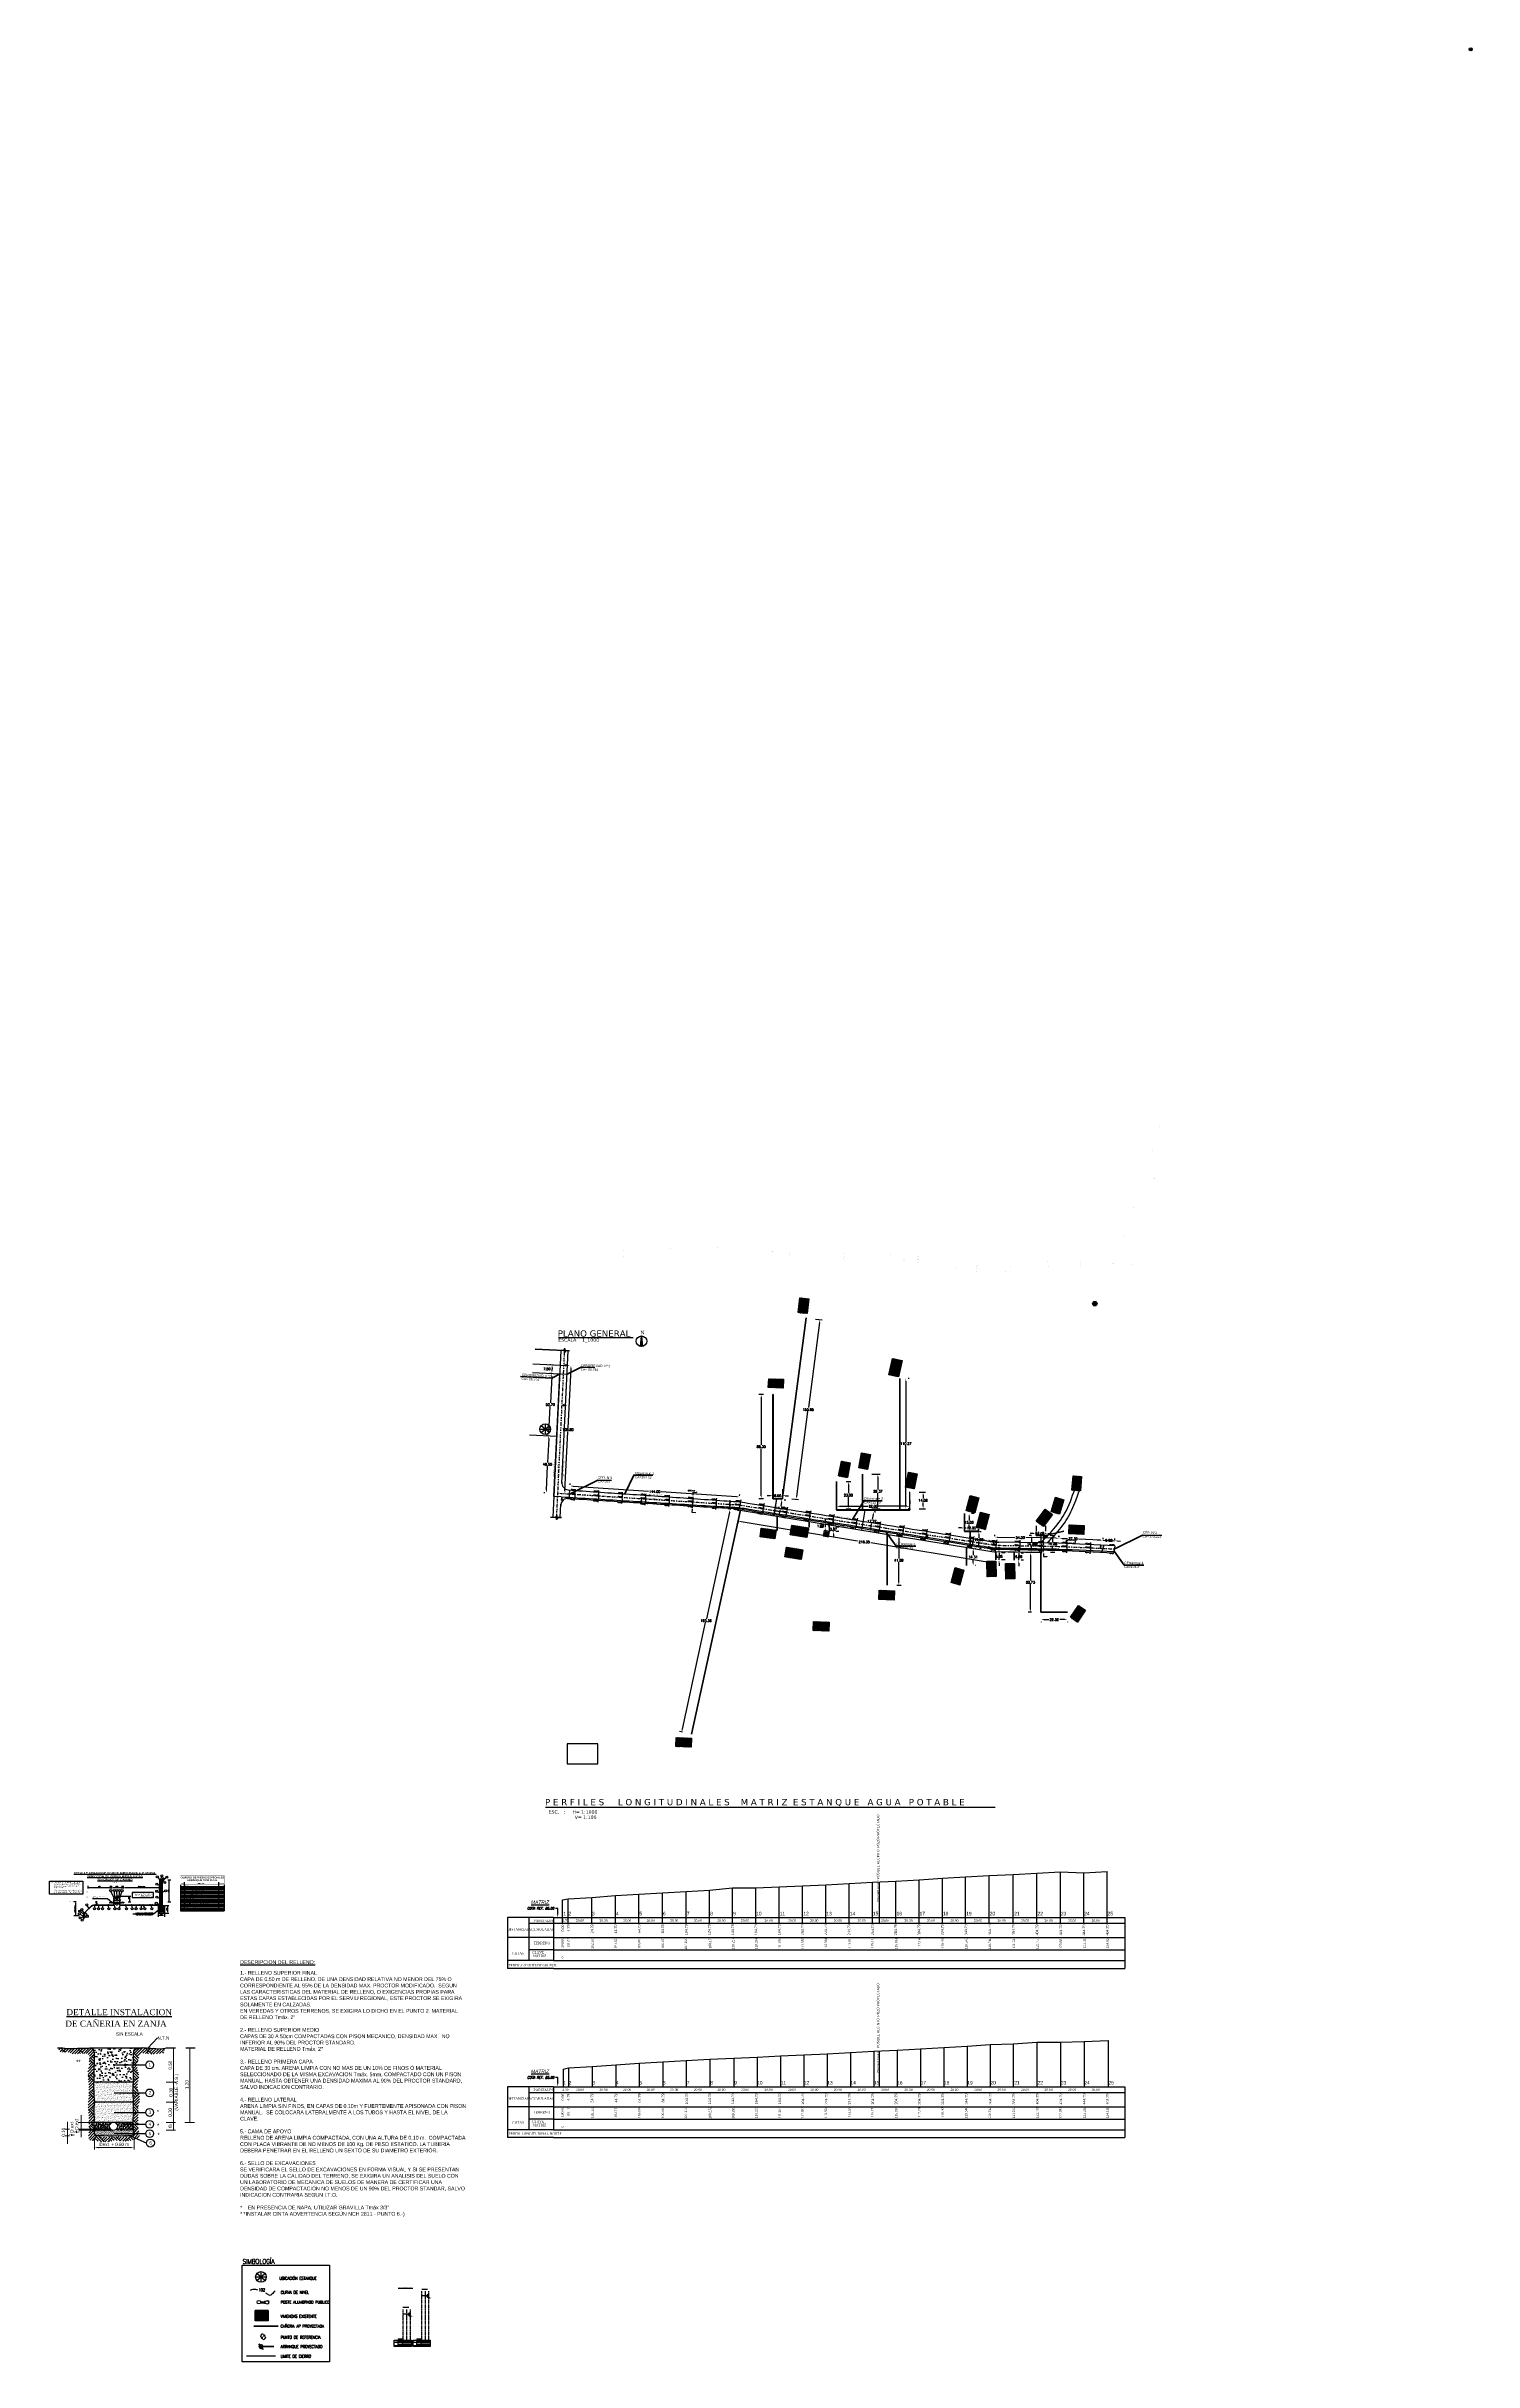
# Model space of a CAD drawing. Header units: metres. Extents: x 244933 to 246143, y 6126180 to 6128142.
import ezdxf
from ezdxf.enums import TextEntityAlignment as Align

# ---------------------------------------------------------------- set-up
doc = ezdxf.new("R2010")
doc.units = ezdxf.units.M
doc.header["$LTSCALE"] = 2
doc.header["$MEASUREMENT"] = 0
doc.header["$PDMODE"] = 34
doc.header["$PDSIZE"] = 0.066667
for name, pattern in [('ACAD_ISO02W100', [15, 12, -3]), ('ACAD_ISO04W100', [30, 24, -3, 0, -3]), ('CENTER', [2, 1.25, -0.25, 0.25, -0.25]), ('DASHDOT', [1, 0.5, -0.25, 0, -0.25]), ('DASHED', [0.75, 0.5, -0.25]), ('DASHED2', [0.375, 0.25, -0.125])]:
    doc.linetypes.add(name, pattern=pattern)
doc.layers.get('0').update_dxf_attribs({"linetype": 'CONTINUOUS'})
doc.layers.get('Defpoints').update_dxf_attribs({"linetype": 'CONTINUOUS'})
for name, color, linetype in [('05', 5, 'CONTINUOUS'), ('0_COTA', 7, 'CONTINUOUS'), ('0_TEXTO', 7, 'CONTINUOUS'), ('AP_ARRANQUE PROY', 160, 'CONTINUOUS'), ('AP_Proyectada', 10, 'CONTINUOUS'), ('AP_VALVULAS', 50, 'CONTINUOUS'), ('casa', 8, 'CONTINUOUS'), ('CB_CERCO-ALAMBRADO', 2, 'Cerco'), ('CERCO', 153, 'CERCO_A1'), ('COD', 3, 'CONTINUOUS'), ('CORTE-TRNV', 7, 'CONTINUOUS'), ('CUADROS', 7, 'CONTINUOUS'), ('CUADROS TIPO', 7, 'CONTINUOUS'), ('CV', 40, 'CONTINUOUS'), ('kilometro', 7, 'CONTINUOUS'), ('LC', 3, 'CONTINUOUS'), ('LONG_00-VIÑETA', 7, 'CONTINUOUS'), ('LONG_01-DIST-PAR', 7, 'CONTINUOUS'), ('LONG_02-DIST-ACUM', 7, 'CONTINUOUS'), ('OCUPAR 3', 74, 'CONTINUOUS'), ('TEXO PERFIL', 7, 'CONTINUOUS'), ('TRANS_03-COTA-CANAL-BORDE', 7, 'CONTINUOUS'), ('TRANSVERSALES', 7, 'CONTINUOUS')]:
    doc.layers.add(name, color=color, linetype=linetype)
for name, color, linetype, lineweight in [('1 AP Proyectada', 10, 'CONTINUOUS', 60), ('ALC', 1, 'CONTINUOUS', 0), ('AP-ASB0250', 190, 'CONTINUOUS', 40), ('AP_IMP_PROY', 1, 'DASHED', 50), ('AS-PVC0200', 1, 'CONTINUOUS', 50), ('PR-P', 7, 'CONTINUOUS', 40), ('Viviendas', 8, 'CONTINUOUS', 20)]:
    doc.layers.add(name, color=color, linetype=linetype, lineweight=lineweight)
doc.styles.add('01_Párrafo', font='ARIALN.TTF', dxfattribs={"height": 0.002})
doc.styles.add('02_Subtítulo', font='ARIALNBI.TTF', dxfattribs={"height": 0.003})
doc.styles.add('2', font='ARIALN.TTF', dxfattribs={"height": 0.002})
doc.styles.add('2-100', font='ARIALN.TTF', dxfattribs={"height": 0.2})
doc.styles.add('3', font='ARIALN.TTF', dxfattribs={"height": 0.003})
doc.styles.add('4', font='dutchi.ttf', dxfattribs={"height": 0.004})
doc.styles.add('ARIAL', font='arial.ttf', dxfattribs={"height": 7})
doc.styles.add('ARIAL B', font='')
doc.styles.add('estilo2', font='romantic.ttf')
doc.styles.add('ITALIC', font='ITALIC')
doc.styles.add('ROMAN', font='romans.shx', dxfattribs={"width": 0.7})
doc.styles.add('ROMANS', font='ROMANS')
doc.styles.add('STYLE1', font='verdana.ttf')
doc.styles.add('USER3', font='dutchi.ttf', dxfattribs={"height": 0.004})
doc.styles.add('WMF-Arial Narrow0', font='ARIALN.TTF')
doc.styles.get('ARIAL B').set_extended_font_data('Arial Black')
doc.linetypes.add('Cerco', pattern='A,0.0123,[130,ltypeshp.shx,S=0.001,R=-45,X=0,Y=0],0,[130,ltypeshp.shx,S=0.001,R=45,X=0,Y=0],0.0001', length=0.0124)
doc.linetypes.add('CERCO_A1', pattern='A,7.5,["X",Standard,S=2,R=0,X=0,Y=-1],7.5', length=15)
doc.linetypes.add('CERCO_PRES', pattern='A,0.18,-0.18,0.18,-0.18,["x",Standard,S=0.3,R=0,X=0,Y=-0.1],0.18,-0.18,0.18,-0.18', length=1.44)
doc.dimstyles.new('100', dxfattribs={"dimscale": 100, "dimtxt": 0.2, "dimasz": 0.002, "dimexe": 0.001, "dimexo": 0.003, "dimgap": 0.001, "dimtad": 1, "dimzin": 0, "dimdsep": 46, "dimtxsty": '2-100', "dimcen": 0, "dimclrd": 256, "dimclre": 256, "dimclrt": 256, "dimadec": 0, "dimazin": 0, "dimtfac": 1, "dimtix": 1, "dimtmove": 0, "dimatfit": 2, "dimfxl": 1, "dimtolj": 1, "dimtzin": 0, "dimarcsym": 0})
doc.dimstyles.new('100$7', dxfattribs={"dimscale": 100, "dimtxt": 0.2, "dimasz": 0.002, "dimexe": 0.001, "dimexo": 0.004, "dimgap": 0.001, "dimtad": 0, "dimzin": 0, "dimdsep": 46, "dimtxsty": '2-100', "dimcen": 0, "dimclrd": 256, "dimclre": 256, "dimclrt": 256, "dimadec": 0, "dimazin": 0, "dimtfac": 1, "dimtmove": 0, "dimatfit": 2, "dimfxl": 1, "dimtolj": 1, "dimtzin": 0, "dimarcsym": 0})
doc.dimstyles.new('Dim_Long-1000-Acum', dxfattribs={"dimscale": 1000, "dimtxt": 0.002, "dimasz": 0.002, "dimexe": 0.001, "dimexo": 0.003, "dimgap": 0.001, "dimtad": 0, "dimjust": 4, "dimzin": 0, "dimdsep": 46, "dimtxsty": 'Standard', "dimblk": 'NONE', "dimcen": 0, "dimse1": 1, "dimse2": 1, "dimsd1": 1, "dimsd2": 1, "dimclrd": 256, "dimclre": 256, "dimclrt": 256, "dimadec": 0, "dimazin": 0, "dimtp": 95, "dimtfac": 1, "dimtix": 1, "dimtofl": 0, "dimtmove": 1, "dimatfit": 2, "dimldrblk": 'NONE', "dimfxl": 0.003, "dimfxlon": 1, "dimtolj": 1, "dimtzin": 12, "dimlwd": -1, "dimlwe": -1, "dimarcsym": 0})
doc.dimstyles.new('Dim_Trans-100-Acum', dxfattribs={"dimscale": 100, "dimtxt": 0.002, "dimasz": 0.002, "dimexe": 0.001, "dimexo": 0.003, "dimgap": 0.001, "dimtad": 0, "dimjust": 4, "dimzin": 0, "dimdsep": 46, "dimtxsty": 'Standard', "dimblk": 'NONE', "dimcen": 0, "dimse1": 1, "dimse2": 1, "dimsd1": 1, "dimsd2": 1, "dimclrd": 256, "dimclre": 256, "dimclrt": 256, "dimadec": 0, "dimazin": 0, "dimtp": 95, "dimtfac": 1, "dimtix": 1, "dimtofl": 0, "dimtmove": 1, "dimatfit": 2, "dimldrblk": 'NONE', "dimfxl": 0.003, "dimfxlon": 1, "dimtolj": 1, "dimtzin": 12, "dimlwd": -1, "dimlwe": -1, "dimarcsym": 0})
doc.dimstyles.get("Standard").update_dxf_attribs({"dimtxt": 0.18, "dimasz": 0.18, "dimexe": 0.18, "dimexo": 0.0625, "dimgap": 0.09, "dimtad": 0, "dimtih": 1, "dimtoh": 1, "dimdec": 4, "dimzin": 0, "dimdsep": 46, "dimtxsty": 'Standard', "dimcen": 0.09, "dimadec": 0, "dimazin": 0, "dimtfac": 1, "dimtdec": 4, "dimtofl": 0, "dimtmove": 0, "dimatfit": 3, "dimfxl": 1, "dimtolj": 1, "dimtzin": 0, "dimarcsym": 0})
doc.dimstyles.new('STANDARD$7', dxfattribs={"dimtxt": 0.002, "dimasz": 0.002, "dimexe": 0.001, "dimexo": 0.004, "dimgap": 0.001, "dimtad": 0, "dimzin": 0, "dimdsep": 46, "dimtxsty": '2', "dimcen": 0, "dimclrd": 256, "dimclre": 256, "dimclrt": 256, "dimadec": 0, "dimazin": 0, "dimtfac": 1, "dimtmove": 0, "dimatfit": 2, "dimfxl": 1, "dimtolj": 1, "dimtzin": 0, "dimarcsym": 0})
doc.dimstyles.new('VIUPORST', dxfattribs={"dimscale": 0, "dimtxt": 2, "dimasz": 2.5, "dimexe": 2, "dimexo": 8, "dimtad": 0, "dimtih": 1, "dimtoh": 1, "dimlfac": -1, "dimzin": 0, "dimdsep": 46, "dimtxsty": 'ROMANS', "dimcen": 2.5, "dimdle": 2, "dimclrd": 256, "dimclre": 256, "dimclrt": 2, "dimadec": 0, "dimazin": 0, "dimtfac": 1, "dimtdec": 4, "dimtmove": 2, "dimatfit": 3, "dimfxl": 1, "dimtolj": 1, "dimtzin": 0, "dimarcsym": 0})

# ---------------------------------------------------------------- blocks, each defined once
blk = doc.blocks.new('casa')
at = {"layer": 'casa'}
h = blk.add_hatch(dxfattribs=at)
h.set_pattern_fill('ANSI31', color=256, scale=5)
h.set_pattern_definition([(45, (-245958.60385, -6127297.02027), (-0.44194173824, 0.44194173824), [])])
h.paths.add_polyline_path([(-4.2, 7.1), (4.2, 7.1), (4.2, -7.1), (-4.2, -7.1)])
blk.add_line((0, 7.1), (0, -7.1), dxfattribs=at)
blk.add_lwpolyline([(-4.2, 7.1), (4.2, 7.1), (4.2, -7.1), (-4.2, -7.1)], close=True, dxfattribs=at)
blk = doc.blocks.new('*D107')
at = {"layer": 'Defpoints', "color": 0, "transparency": 16777216}
for p in [(245238.8, 6126198.4), (245238.8, 6126198.4), (245238.8, 6126197.4)]:
    blk.add_point(p, dxfattribs=at)
at = {"layer": 'LONG_02-DIST-ACUM', "transparency": 16777216}
for q in [(245238.7, 6126197.4), (245238.9, 6126197.4)]:
    blk.add_line((245238.8, 6126197.4), q, dxfattribs=at)
at = {"layer": 'LONG_02-DIST-ACUM', "transparency": 16777216, "insert": (245238.8, 6126196.9), "char_height": 0.25, "attachment_point": 5, "rotation": 90, "style": 'estilo2'}
blk.add_mtext('\\A1;0.00', dxfattribs=at)
blk = doc.blocks.new('_None')
blk = doc.blocks.new('*D108')
at = {"layer": 'Defpoints', "color": 0, "transparency": 16777216}
for p in [(245238.8, 6126198.4), (245238.8, 6126198.4), (245238.8, 6126197.4)]:
    blk.add_point(p, dxfattribs=at)
at = {"layer": 'LONG_02-DIST-ACUM', "transparency": 16777216}
for q in [(245238.7, 6126197.4), (245238.9, 6126197.4)]:
    blk.add_line((245238.8, 6126197.4), q, dxfattribs=at)
at = {"layer": 'LONG_02-DIST-ACUM', "transparency": 16777216, "insert": (245238.8, 6126196.9), "char_height": 0.25, "attachment_point": 5, "rotation": 90, "style": 'estilo2'}
blk.add_mtext('\\A1;0.00', dxfattribs=at)
blk = doc.blocks.new('*D109')
at = {"layer": 'Defpoints', "color": 0, "transparency": 16777216}
for p in [(245235.7, 6126198.4), (245235.7, 6126197.4), (245238.8, 6126198.4)]:
    blk.add_point(p, dxfattribs=at)
at = {"layer": 'LONG_02-DIST-ACUM', "transparency": 16777216}
blk.add_line((245238.8, 6126197.4), (245235.7, 6126197.4), dxfattribs=at)
at = {"layer": 'LONG_02-DIST-ACUM', "transparency": 16777216, "insert": (245235.7, 6126196.9), "char_height": 0.25, "attachment_point": 5, "rotation": 90, "style": 'estilo2'}
blk.add_mtext('\\A1;3.15', dxfattribs=at)
blk = doc.blocks.new('*D102')
at = {"layer": '0_COTA', "lineweight": -2, "transparency": 16777216}
for p, q in [((245241.7, 6126220.6), (245240.3, 6126220.6)), ((245241.6, 6126219.4), (245240.3, 6126219.4)), ((245240.4, 6126219.6), (245240.4, 6126220.4))]:
    blk.add_line(p, q, dxfattribs=at)
at = {"layer": '0_COTA', "transparency": 16777216}
for points in [[(245240.3, 6126220.4), (245240.4, 6126220.4), (245240.4, 6126220.6)], [(245240.3, 6126219.6), (245240.4, 6126219.6), (245240.4, 6126219.4)]]:
    blk.add_solid(points, dxfattribs=at)
at = {"layer": 'Defpoints', "color": 0, "transparency": 16777216}
for p in [(245240.4, 6126220.6), (245241.9, 6126219.4), (245242, 6126220.6)]:
    blk.add_point(p, dxfattribs=at)
at = {"layer": '0_COTA', "transparency": 16777216, "insert": (245240.2, 6126220), "char_height": 0.2, "attachment_point": 5, "rotation": 90, "style": '2-100'}
blk.add_mtext('\\A1;1.20', dxfattribs=at)
blk = doc.blocks.new('*D103')
at = {"layer": '0_COTA', "lineweight": -2, "transparency": 16777216}
for p, q in [((245241, 6126219.9), (245241, 6126221.6)), ((245241.8, 6126221.5), (245241.2, 6126221.5)), ((245242, 6126220.9), (245242, 6126221.6))]:
    blk.add_line(p, q, dxfattribs=at)
at = {"layer": '0_COTA', "transparency": 16777216}
for points in [[(245241.2, 6126221.5), (245241.2, 6126221.4), (245241, 6126221.5)], [(245241.8, 6126221.5), (245241.8, 6126221.4), (245242, 6126221.5)]]:
    blk.add_solid(points, dxfattribs=at)
at = {"layer": 'Defpoints', "color": 0, "transparency": 16777216}
for p in [(245241, 6126221.5), (245241, 6126219.6), (245242, 6126220.6)]:
    blk.add_point(p, dxfattribs=at)
at = {"layer": '0_COTA', "transparency": 16777216, "insert": (245241.5, 6126221.7), "char_height": 0.2, "attachment_point": 5, "style": '2-100'}
blk.add_mtext('\\A1;0.99', dxfattribs=at)
blk = doc.blocks.new('*D104')
at = {"layer": 'Defpoints', "color": 0, "transparency": 16777216}
for p in [(245235.7, 6126198.4), (245235.7, 6126197.9), (245238.8, 6126198.4)]:
    blk.add_point(p, dxfattribs=at)
at = {"layer": 'LONG_02-DIST-ACUM', "transparency": 16777216, "insert": (245237.3, 6126197.9), "char_height": 0.25, "attachment_point": 5, "style": 'estilo2'}
blk.add_mtext('\\A1;3.15', dxfattribs=at)
blk = doc.blocks.new('*D105')
at = {"layer": 'Defpoints', "color": 0, "transparency": 16777216}
for p in [(245238.8, 6126198.4), (245238.8, 6126197.9), (245242, 6126198.4)]:
    blk.add_point(p, dxfattribs=at)
at = {"layer": 'LONG_02-DIST-ACUM', "transparency": 16777216, "insert": (245240.4, 6126197.9), "char_height": 0.25, "attachment_point": 5, "style": 'estilo2'}
blk.add_mtext('\\A1;3.15', dxfattribs=at)
blk = doc.blocks.new('*D106')
at = {"layer": 'Defpoints', "color": 0, "transparency": 16777216}
for p in [(245238.8, 6126198.4), (245242, 6126198.4), (245242, 6126197.4)]:
    blk.add_point(p, dxfattribs=at)
at = {"layer": 'LONG_02-DIST-ACUM', "transparency": 16777216}
blk.add_line((245238.8, 6126197.4), (245242, 6126197.4), dxfattribs=at)
at = {"layer": 'LONG_02-DIST-ACUM', "transparency": 16777216, "insert": (245242, 6126196.9), "char_height": 0.25, "attachment_point": 5, "rotation": 90, "style": 'estilo2'}
blk.add_mtext('\\A1;3.15', dxfattribs=at)
blk = doc.blocks.new('*D115')
at = {"layer": 'AP_ARRANQUE PROY', "color": 8, "lineweight": -2, "transparency": 16777216}
for p, q in [((244968.8, 6126581.2), (244968.8, 6126583.4)), ((244969.5, 6126582.1), (244987, 6126582.1)), ((244987.7, 6126581.2), (244987.7, 6126583.4))]:
    blk.add_line(p, q, dxfattribs=at)
at = {"layer": 'AP_ARRANQUE PROY', "color": 8, "transparency": 16777216}
for points in [[(244969.5, 6126582.2), (244969.5, 6126582), (244968.8, 6126582.1)], [(244987, 6126582.2), (244987, 6126582), (244987.7, 6126582.1)]]:
    blk.add_solid(points, dxfattribs=at)
at = {"layer": 'Defpoints', "color": 0, "transparency": 16777216}
for p in [(244968.8, 6126580.6), (244987.7, 6126582.1), (244987.7, 6126580.6)]:
    blk.add_point(p, dxfattribs=at)
at = {"layer": 'AP_ARRANQUE PROY', "color": 8, "transparency": 16777216, "insert": (244978.2, 6126582.7), "char_height": 0.6, "attachment_point": 5, "style": 'ROMANS'}
blk.add_mtext('\\A1;1.00', dxfattribs=at)
blk = doc.blocks.new('*D116')
at = {"layer": 'AP_ARRANQUE PROY', "color": 8, "lineweight": -2, "transparency": 16777216}
for p, q in [((244958.6, 6126569.7), (244956.8, 6126569.7)), ((244961.1, 6126558), (244956.8, 6126558)), ((244958.1, 6126569), (244958.1, 6126558.7))]:
    blk.add_line(p, q, dxfattribs=at)
at = {"layer": 'AP_ARRANQUE PROY', "color": 8, "transparency": 16777216}
for points in [[(244957.9, 6126569), (244958.2, 6126569), (244958.1, 6126569.7)], [(244957.9, 6126558.7), (244958.2, 6126558.7), (244958.1, 6126558)]]:
    blk.add_solid(points, dxfattribs=at)
at = {"layer": 'Defpoints', "color": 0, "transparency": 16777216}
for p in [(244958.1, 6126558), (244959.3, 6126569.7), (244961.7, 6126558)]:
    blk.add_point(p, dxfattribs=at)
at = {"layer": 'AP_ARRANQUE PROY', "color": 8, "transparency": 16777216, "insert": (244957.5, 6126563.8), "char_height": 0.6, "attachment_point": 5, "rotation": 90, "style": 'ROMANS'}
blk.add_mtext('\\A1;1.20m Minimo', dxfattribs=at)
blk = doc.blocks.new('*D117')
at = {"layer": 'AP_ARRANQUE PROY', "color": 8, "lineweight": -2, "transparency": 16777216}
for p, q in [((244993.9, 6126574.6), (245005, 6126574.6)), ((245002.7, 6126569.7), (245005, 6126569.7)), ((245003.8, 6126573.9), (245003.8, 6126570.4))]:
    blk.add_line(p, q, dxfattribs=at)
at = {"layer": 'AP_ARRANQUE PROY', "color": 8, "transparency": 16777216}
for points in [[(245003.7, 6126573.9), (245003.9, 6126573.9), (245003.8, 6126574.6)], [(245003.7, 6126570.4), (245003.9, 6126570.4), (245003.8, 6126569.7)]]:
    blk.add_solid(points, dxfattribs=at)
at = {"layer": 'Defpoints', "color": 0, "transparency": 16777216}
for p in [(244993.3, 6126574.6), (245002.1, 6126569.7), (245003.8, 6126569.7)]:
    blk.add_point(p, dxfattribs=at)
at = {"layer": 'AP_ARRANQUE PROY', "color": 8, "transparency": 16777216, "insert": (245003.2, 6126573.1), "char_height": 0.6, "attachment_point": 5, "rotation": 90, "style": 'ROMANS'}
blk.add_mtext('\\A1;0.60', dxfattribs=at)
blk = doc.blocks.new('*D118')
at = {"layer": 'AP_ARRANQUE PROY', "color": 8, "lineweight": -2, "transparency": 16777216}
for p, q in [((244976.5, 6126569.7), (244975.1, 6126569.7)), ((244976.5, 6126567.2), (244975.1, 6126567.2)), ((244976.3, 6126569), (244976.3, 6126567.9))]:
    blk.add_line(p, q, dxfattribs=at)
at = {"layer": 'AP_ARRANQUE PROY', "color": 8, "transparency": 16777216}
for points in [[(244976.2, 6126569), (244976.4, 6126569), (244976.3, 6126569.7)], [(244976.2, 6126567.9), (244976.4, 6126567.9), (244976.3, 6126567.2)]]:
    blk.add_solid(points, dxfattribs=at)
at = {"layer": 'Defpoints', "color": 0, "transparency": 16777216}
for p in [(244976.3, 6126567.2), (244977.1, 6126569.7), (244977.1, 6126567.2)]:
    blk.add_point(p, dxfattribs=at)
at = {"layer": 'AP_ARRANQUE PROY', "color": 8, "transparency": 16777216, "insert": (244975.7, 6126568.4), "char_height": 0.6, "attachment_point": 5, "rotation": 90, "style": 'ROMANS'}
blk.add_mtext('\\A1;0.10', dxfattribs=at)
blk = doc.blocks.new('*D110')
at = {"layer": 'AP_ARRANQUE PROY', "color": 8, "lineweight": -2, "transparency": 16777216}
for p, q in [((244988.9, 6126581.2), (244988.9, 6126583.4)), ((244989.6, 6126582.1), (244996.9, 6126582.1)), ((244997.6, 6126581.2), (244997.6, 6126583.4))]:
    blk.add_line(p, q, dxfattribs=at)
at = {"layer": 'AP_ARRANQUE PROY', "color": 8, "transparency": 16777216}
for points in [[(244989.6, 6126582.2), (244989.6, 6126582), (244988.9, 6126582.1)], [(244996.9, 6126582.2), (244996.9, 6126582), (244997.6, 6126582.1)]]:
    blk.add_solid(points, dxfattribs=at)
at = {"layer": 'Defpoints', "color": 0, "transparency": 16777216}
for p in [(244988.9, 6126580.6), (244997.6, 6126582.1), (244997.6, 6126580.6)]:
    blk.add_point(p, dxfattribs=at)
at = {"layer": 'AP_ARRANQUE PROY', "color": 8, "transparency": 16777216, "insert": (244993.2, 6126582.7), "char_height": 0.6, "attachment_point": 5, "style": 'ROMANS'}
blk.add_mtext('\\A1;0.60', dxfattribs=at)
blk = doc.blocks.new('*D111')
at = {"layer": 'AP_ARRANQUE PROY', "color": 8, "lineweight": -2, "transparency": 16777216}
for p, q in [((245036.4, 6126588.5), (245038.8, 6126588.5)), ((245037.5, 6126570.4), (245037.5, 6126587.8)), ((245036.4, 6126569.7), (245038.8, 6126569.7))]:
    blk.add_line(p, q, dxfattribs=at)
at = {"layer": 'AP_ARRANQUE PROY', "color": 8, "transparency": 16777216}
for points in [[(245037.4, 6126587.8), (245037.6, 6126587.8), (245037.5, 6126588.5)], [(245037.4, 6126570.4), (245037.6, 6126570.4), (245037.5, 6126569.7)]]:
    blk.add_solid(points, dxfattribs=at)
at = {"layer": 'Defpoints', "color": 0, "transparency": 16777216}
for p in [(245035.8, 6126588.5), (245037.5, 6126588.5), (245035.8, 6126569.7)]:
    blk.add_point(p, dxfattribs=at)
at = {"layer": 'AP_ARRANQUE PROY', "color": 8, "transparency": 16777216, "insert": (245036.9, 6126579.1), "char_height": 0.6, "attachment_point": 5, "rotation": 90, "style": 'ROMANS'}
blk.add_mtext('\\A1;0.80', dxfattribs=at)
blk = doc.blocks.new('*D112')
at = {"layer": 'AP_ARRANQUE PROY', "color": 8, "lineweight": -2, "transparency": 16777216}
for p, q in [((245034.1, 6126566.6), (245037.2, 6126566.6)), ((245034.1, 6126560.3), (245037.2, 6126560.3)), ((245036, 6126565.9), (245036, 6126561))]:
    blk.add_line(p, q, dxfattribs=at)
at = {"layer": 'AP_ARRANQUE PROY', "color": 8, "transparency": 16777216}
for points in [[(245035.9, 6126565.9), (245036.1, 6126565.9), (245036, 6126566.6)], [(245035.9, 6126561), (245036.1, 6126561), (245036, 6126560.3)]]:
    blk.add_solid(points, dxfattribs=at)
at = {"layer": 'Defpoints', "color": 0, "transparency": 16777216}
for p in [(245033.5, 6126566.6), (245033.5, 6126560.3), (245036, 6126560.3)]:
    blk.add_point(p, dxfattribs=at)
at = {"layer": 'AP_ARRANQUE PROY', "color": 8, "transparency": 16777216, "insert": (245035.4, 6126563.5), "char_height": 0.6, "attachment_point": 5, "rotation": 90, "style": 'ROMANS'}
blk.add_mtext('\\A1;0.40', dxfattribs=at)
blk = doc.blocks.new('*D113')
at = {"layer": 'AP_ARRANQUE PROY', "color": 8, "lineweight": -2, "transparency": 16777216}
for p, q in [((245028.1, 6126559.7), (245028.1, 6126557.1)), ((245028.8, 6126558.4), (245032.8, 6126558.4)), ((245033.5, 6126559.7), (245033.5, 6126557.1))]:
    blk.add_line(p, q, dxfattribs=at)
at = {"layer": 'AP_ARRANQUE PROY', "color": 8, "transparency": 16777216}
for points in [[(245028.8, 6126558.5), (245028.8, 6126558.3), (245028.1, 6126558.4)], [(245032.8, 6126558.5), (245032.8, 6126558.3), (245033.5, 6126558.4)]]:
    blk.add_solid(points, dxfattribs=at)
at = {"layer": 'Defpoints', "color": 0, "transparency": 16777216}
for p in [(245028.1, 6126560.3), (245033.5, 6126560.3), (245033.5, 6126558.4)]:
    blk.add_point(p, dxfattribs=at)
at = {"layer": 'AP_ARRANQUE PROY', "color": 8, "transparency": 16777216, "insert": (245030.8, 6126559), "char_height": 0.6, "attachment_point": 5, "style": 'ROMANS'}
blk.add_mtext('\\A1;0.11', dxfattribs=at)
blk = doc.blocks.new('*D114')
at = {"layer": 'AP_ARRANQUE PROY', "color": 8, "lineweight": -2, "transparency": 16777216}
for p, q in [((244998.8, 6126581.2), (244998.8, 6126583.4)), ((244999.5, 6126582.1), (245028.7, 6126582.1)), ((245029.4, 6126579.8), (245029.4, 6126583.4))]:
    blk.add_line(p, q, dxfattribs=at)
at = {"layer": 'AP_ARRANQUE PROY', "color": 8, "transparency": 16777216}
for points in [[(244999.5, 6126582.2), (244999.5, 6126582), (244998.8, 6126582.1)], [(245028.7, 6126582.2), (245028.7, 6126582), (245029.4, 6126582.1)]]:
    blk.add_solid(points, dxfattribs=at)
at = {"layer": 'Defpoints', "color": 0, "transparency": 16777216}
for p in [(244998.8, 6126580.6), (245029.4, 6126582.1), (245029.4, 6126579.2)]:
    blk.add_point(p, dxfattribs=at)
at = {"layer": 'AP_ARRANQUE PROY', "color": 8, "transparency": 16777216, "insert": (245014.1, 6126582.7), "char_height": 0.6, "attachment_point": 5, "style": 'ROMANS'}
blk.add_mtext('\\A1;10.00 Maximo.', dxfattribs=at)
blk = doc.blocks.new('AP_VALVULAS')
at = {"layer": 'AP_VALVULAS'}
blk.add_hatch(color=256, dxfattribs=at).paths.add_polyline_path([(0.0019, 0, 1), (-0.0019, 0, 1)])
blk.add_circle((0, 0), 0.0019, dxfattribs=at)
blk = doc.blocks.new('*U123')
at = {"layer": 'AP_VALVULAS', "rotation": 150.677604457802}
blk.add_blockref('AP_VALVULAS', (0, 0), dxfattribs=at)
blk = doc.blocks.new('*D127')
at = {"layer": 'casa', "lineweight": -2, "transparency": 16777216}
for p, q in [((245791.9, 6126878.8), (245792, 6126880)), ((245794.4, 6126877.9), (245799, 6126877.7)), ((245826.6, 6126876.4), (245808.2, 6126877.2)), ((245829.2, 6126877.1), (245829.2, 6126878.3))]:
    blk.add_line(p, q, dxfattribs=at)
at = {"layer": 'casa', "transparency": 16777216}
for points in [[(245794.4, 6126878.3), (245794.4, 6126877.5), (245791.9, 6126878)], [(245826.7, 6126876.8), (245826.6, 6126876), (245829.1, 6126876.3)]]:
    blk.add_solid(points, dxfattribs=at)
at = {"layer": 'Defpoints', "color": 0, "transparency": 16777216}
for p in [(245791.5, 6126870.8), (245791.9, 6126878), (245828.8, 6126869.1)]:
    blk.add_point(p, dxfattribs=at)
at = {"layer": 'casa', "color": 2, "transparency": 16777216, "insert": (245803.6, 6126877.5), "char_height": 2, "attachment_point": 5, "style": 'ROMANS'}
blk.add_mtext('\\A1;37.30', dxfattribs=at)
blk = doc.blocks.new('*D126')
at = {"layer": 'casa', "lineweight": -2, "transparency": 16777216}
for p, q in [((245737.2, 6126879.8), (245737.2, 6126881)), ((245739.7, 6126878.9), (245754.3, 6126878.7)), ((245789.2, 6126878), (245763.6, 6126878.5)), ((245791.7, 6126878.8), (245791.7, 6126880))]:
    blk.add_line(p, q, dxfattribs=at)
at = {"layer": 'casa', "transparency": 16777216}
for points in [[(245739.7, 6126879.3), (245739.7, 6126878.5), (245737.2, 6126879)], [(245789.2, 6126878.4), (245789.2, 6126877.6), (245791.7, 6126878)]]:
    blk.add_solid(points, dxfattribs=at)
at = {"layer": 'Defpoints', "color": 0, "transparency": 16777216}
for p in [(245737.1, 6126871.8), (245791.5, 6126870.8), (245791.7, 6126878)]:
    blk.add_point(p, dxfattribs=at)
at = {"layer": 'casa', "color": 2, "transparency": 16777216, "insert": (245758.9, 6126878.6), "char_height": 2, "attachment_point": 5, "style": 'ROMANS'}
blk.add_mtext('\\A1;54.50', dxfattribs=at)
blk = doc.blocks.new('*D125')
at = {"layer": 'casa', "lineweight": -2, "transparency": 16777216}
for p, q in [((245377.3, 6126923.3), (245377.4, 6126924.3)), ((245379.8, 6126922.1), (245443.7, 6126918)), ((245518.5, 6126913.1), (245454.6, 6126917.3)), ((245521, 6126913.9), (245521.1, 6126915))]:
    blk.add_line(p, q, dxfattribs=at)
at = {"layer": 'casa', "transparency": 16777216}
for points in [[(245379.8, 6126922.6), (245379.8, 6126921.7), (245377.3, 6126922.3)], [(245518.5, 6126913.6), (245518.5, 6126912.7), (245521, 6126913)]]:
    blk.add_solid(points, dxfattribs=at)
at = {"layer": 'Defpoints', "color": 0, "transparency": 16777216}
for p in [(245376.8, 6126915.3), (245377.3, 6126922.3), (245520.5, 6126905.9)]:
    blk.add_point(p, dxfattribs=at)
at = {"layer": 'casa', "color": 2, "transparency": 16777216, "insert": (245449.1, 6126917.6), "char_height": 2, "attachment_point": 5, "style": 'ROMANS'}
blk.add_mtext('\\A1;144.00', dxfattribs=at)
blk = doc.blocks.new('*D128')
at = {"layer": 'casa', "lineweight": -2, "transparency": 16777216}
for p, q in [((245826.6, 6126876.4), (245824.1, 6126876.5)), ((245829.1, 6126876.3), (245838.9, 6126875.8)), ((245829.2, 6126877.1), (245829.2, 6126878.3)), ((245839, 6126876.7), (245839, 6126877.8)), ((245841.4, 6126875.7), (245843.9, 6126875.6))]:
    blk.add_line(p, q, dxfattribs=at)
at = {"layer": 'casa', "transparency": 16777216}
for points in [[(245826.7, 6126876.8), (245826.6, 6126876), (245829.1, 6126876.3)], [(245841.4, 6126876.1), (245841.4, 6126875.3), (245838.9, 6126875.8)]]:
    blk.add_solid(points, dxfattribs=at)
at = {"layer": 'Defpoints', "color": 0, "transparency": 16777216}
for p in [(245838.9, 6126875.8), (245828.8, 6126869.1), (245838.6, 6126868.7)]:
    blk.add_point(p, dxfattribs=at)
at = {"layer": 'casa', "color": 2, "transparency": 16777216, "insert": (245834, 6126876.1), "char_height": 2, "attachment_point": 5, "style": 'ROMANS'}
blk.add_mtext('\\A1;9.80', dxfattribs=at)
blk = doc.blocks.new('*D131')
at = {"layer": 'Defpoints', "color": 0, "transparency": 16777216}
for p in [(245371.1, 6126561.4), (245371.1, 6126561.4), (245371.1, 6126551.4)]:
    blk.add_point(p, dxfattribs=at)
at = {"layer": 'LONG_00-VIÑETA', "transparency": 16777216, "insert": (245371.1, 6126547.6), "char_height": 2.2, "attachment_point": 5, "rotation": 90, "style": 'estilo2'}
blk.add_mtext('\\A1;0.00', dxfattribs=at)
blk = doc.blocks.new('*D132')
at = {"layer": 'Defpoints', "color": 0, "transparency": 16777216}
for p in [(245375.9, 6126561.4), (245375.9, 6126561.4), (245375.9, 6126551.4)]:
    blk.add_point(p, dxfattribs=at)
at = {"layer": 'LONG_00-VIÑETA', "transparency": 16777216, "insert": (245375.9, 6126547.7), "char_height": 2.2, "attachment_point": 5, "rotation": 90, "style": 'estilo2'}
blk.add_mtext('\\A1;4.79', dxfattribs=at)
blk = doc.blocks.new('*D133')
at = {"layer": 'Defpoints', "color": 0, "transparency": 16777216}
for p in [(245395.9, 6126561.4), (245395.9, 6126561.4), (245395.9, 6126551.4)]:
    blk.add_point(p, dxfattribs=at)
at = {"layer": 'LONG_00-VIÑETA', "transparency": 16777216, "insert": (245395.9, 6126546.9), "char_height": 2.2, "attachment_point": 5, "rotation": 90, "style": 'estilo2'}
blk.add_mtext('\\A1;24.79', dxfattribs=at)
blk = doc.blocks.new('*D134')
at = {"layer": 'Defpoints', "color": 0, "transparency": 16777216}
for p in [(245415.9, 6126561.4), (245415.9, 6126561.4), (245415.9, 6126551.4)]:
    blk.add_point(p, dxfattribs=at)
at = {"layer": 'LONG_00-VIÑETA', "transparency": 16777216, "insert": (245415.9, 6126546.8), "char_height": 2.2, "attachment_point": 5, "rotation": 90, "style": 'estilo2'}
blk.add_mtext('\\A1;44.79', dxfattribs=at)
blk = doc.blocks.new('*D135')
at = {"layer": 'Defpoints', "color": 0, "transparency": 16777216}
for p in [(245435.9, 6126561.4), (245435.9, 6126561.4), (245435.9, 6126551.4)]:
    blk.add_point(p, dxfattribs=at)
at = {"layer": 'LONG_00-VIÑETA', "transparency": 16777216, "insert": (245435.9, 6126546.9), "char_height": 2.2, "attachment_point": 5, "rotation": 90, "style": 'estilo2'}
blk.add_mtext('\\A1;64.79', dxfattribs=at)
blk = doc.blocks.new('*D136')
at = {"layer": 'Defpoints', "color": 0, "transparency": 16777216}
for p in [(245455.8, 6126561.4), (245455.8, 6126561.4), (245455.8, 6126551.4)]:
    blk.add_point(p, dxfattribs=at)
at = {"layer": 'LONG_00-VIÑETA', "transparency": 16777216, "insert": (245455.8, 6126546.9), "char_height": 2.2, "attachment_point": 5, "rotation": 90, "style": 'estilo2'}
blk.add_mtext('\\A1;84.79', dxfattribs=at)
blk = doc.blocks.new('*D137')
at = {"layer": 'Defpoints', "color": 0, "transparency": 16777216}
for p in [(245475.8, 6126561.4), (245475.8, 6126561.4), (245475.8, 6126551.4)]:
    blk.add_point(p, dxfattribs=at)
at = {"layer": 'LONG_00-VIÑETA', "transparency": 16777216, "insert": (245475.8, 6126546.2), "char_height": 2.2, "attachment_point": 5, "rotation": 90, "style": 'estilo2'}
blk.add_mtext('\\A1;104.79', dxfattribs=at)
blk = doc.blocks.new('*D138')
at = {"layer": 'Defpoints', "color": 0, "transparency": 16777216}
for p in [(245495.3, 6126561.4), (245495.3, 6126561.4), (245495.3, 6126551.4)]:
    blk.add_point(p, dxfattribs=at)
at = {"layer": 'LONG_00-VIÑETA', "transparency": 16777216, "insert": (245495.3, 6126546.2), "char_height": 2.2, "attachment_point": 5, "rotation": 90, "style": 'estilo2'}
blk.add_mtext('\\A1;124.79', dxfattribs=at)
blk = doc.blocks.new('*D139')
at = {"layer": 'Defpoints', "color": 0, "transparency": 16777216}
for p in [(245515.1, 6126561.4), (245515.1, 6126561.4), (245515.1, 6126551.4)]:
    blk.add_point(p, dxfattribs=at)
at = {"layer": 'LONG_00-VIÑETA', "transparency": 16777216, "insert": (245515.1, 6126546.2), "char_height": 2.2, "attachment_point": 5, "rotation": 90, "style": 'estilo2'}
blk.add_mtext('\\A1;144.79', dxfattribs=at)
blk = doc.blocks.new('*D140')
at = {"layer": 'Defpoints', "color": 0, "transparency": 16777216}
for p in [(245534.8, 6126561.4), (245534.8, 6126561.4), (245534.8, 6126551.4)]:
    blk.add_point(p, dxfattribs=at)
at = {"layer": 'LONG_00-VIÑETA', "transparency": 16777216, "insert": (245534.8, 6126546.2), "char_height": 2.2, "attachment_point": 5, "rotation": 90, "style": 'estilo2'}
blk.add_mtext('\\A1;164.79', dxfattribs=at)
blk = doc.blocks.new('*D141')
at = {"layer": 'Defpoints', "color": 0, "transparency": 16777216}
for p in [(245554.6, 6126561.4), (245554.6, 6126561.4), (245554.6, 6126551.4)]:
    blk.add_point(p, dxfattribs=at)
at = {"layer": 'LONG_00-VIÑETA', "transparency": 16777216, "insert": (245554.6, 6126546.2), "char_height": 2.2, "attachment_point": 5, "rotation": 90, "style": 'estilo2'}
blk.add_mtext('\\A1;184.79', dxfattribs=at)
blk = doc.blocks.new('*D142')
at = {"layer": 'Defpoints', "color": 0, "transparency": 16777216}
for p in [(245574.3, 6126561.4), (245574.3, 6126561.4), (245574.3, 6126551.4)]:
    blk.add_point(p, dxfattribs=at)
at = {"layer": 'LONG_00-VIÑETA', "transparency": 16777216, "insert": (245574.3, 6126546.1), "char_height": 2.2, "attachment_point": 5, "rotation": 90, "style": 'estilo2'}
blk.add_mtext('\\A1;204.79', dxfattribs=at)
blk = doc.blocks.new('*D143')
at = {"layer": 'Defpoints', "color": 0, "transparency": 16777216}
for p in [(245594.1, 6126561.4), (245594.1, 6126561.4), (245594.1, 6126551.4)]:
    blk.add_point(p, dxfattribs=at)
at = {"layer": 'LONG_00-VIÑETA', "transparency": 16777216, "insert": (245594.1, 6126546.1), "char_height": 2.2, "attachment_point": 5, "rotation": 90, "style": 'estilo2'}
blk.add_mtext('\\A1;224.79', dxfattribs=at)
blk = doc.blocks.new('*D144')
at = {"layer": 'Defpoints', "color": 0, "transparency": 16777216}
for p in [(245613.8, 6126561.4), (245613.8, 6126561.4), (245613.8, 6126551.4)]:
    blk.add_point(p, dxfattribs=at)
at = {"layer": 'LONG_00-VIÑETA', "transparency": 16777216, "insert": (245613.8, 6126546.1), "char_height": 2.2, "attachment_point": 5, "rotation": 90, "style": 'estilo2'}
blk.add_mtext('\\A1;244.79', dxfattribs=at)
blk = doc.blocks.new('*D145')
at = {"layer": 'Defpoints', "color": 0, "transparency": 16777216}
for p in [(245633.7, 6126561.4), (245633.7, 6126561.4), (245633.7, 6126551.4)]:
    blk.add_point(p, dxfattribs=at)
at = {"layer": 'LONG_00-VIÑETA', "transparency": 16777216, "insert": (245633.7, 6126546.1), "char_height": 2.2, "attachment_point": 5, "rotation": 90, "style": 'estilo2'}
blk.add_mtext('\\A1;264.79', dxfattribs=at)
blk = doc.blocks.new('*D146')
at = {"layer": 'Defpoints', "color": 0, "transparency": 16777216}
for p in [(245653.3, 6126561.4), (245653.3, 6126561.4), (245653.3, 6126551.4)]:
    blk.add_point(p, dxfattribs=at)
at = {"layer": 'LONG_00-VIÑETA', "transparency": 16777216, "insert": (245653.3, 6126546.1), "char_height": 2.2, "attachment_point": 5, "rotation": 90, "style": 'estilo2'}
blk.add_mtext('\\A1;284.79', dxfattribs=at)
blk = doc.blocks.new('*D147')
at = {"layer": 'Defpoints', "color": 0, "transparency": 16777216}
for p in [(245673.1, 6126561.4), (245673.1, 6126561.4), (245673.1, 6126551.4)]:
    blk.add_point(p, dxfattribs=at)
at = {"layer": 'LONG_00-VIÑETA', "transparency": 16777216, "insert": (245673.1, 6126546.1), "char_height": 2.2, "attachment_point": 5, "rotation": 90, "style": 'estilo2'}
blk.add_mtext('\\A1;304.79', dxfattribs=at)
blk = doc.blocks.new('*D148')
at = {"layer": 'Defpoints', "color": 0, "transparency": 16777216}
for p in [(245692.8, 6126561.4), (245692.8, 6126561.4), (245692.8, 6126551.4)]:
    blk.add_point(p, dxfattribs=at)
at = {"layer": 'LONG_00-VIÑETA', "transparency": 16777216, "insert": (245692.8, 6126546.1), "char_height": 2.2, "attachment_point": 5, "rotation": 90, "style": 'estilo2'}
blk.add_mtext('\\A1;324.79', dxfattribs=at)
blk = doc.blocks.new('*D149')
at = {"layer": 'Defpoints', "color": 0, "transparency": 16777216}
for p in [(245712.8, 6126561.4), (245712.8, 6126561.4), (245712.8, 6126551.4)]:
    blk.add_point(p, dxfattribs=at)
at = {"layer": 'LONG_00-VIÑETA', "transparency": 16777216, "insert": (245712.8, 6126546.1), "char_height": 2.2, "attachment_point": 5, "rotation": 90, "style": 'estilo2'}
blk.add_mtext('\\A1;344.79', dxfattribs=at)
blk = doc.blocks.new('*D150')
at = {"layer": 'Defpoints', "color": 0, "transparency": 16777216}
for p in [(245733.1, 6126561.4), (245733.1, 6126561.4), (245733.1, 6126551.4)]:
    blk.add_point(p, dxfattribs=at)
at = {"layer": 'LONG_00-VIÑETA', "transparency": 16777216, "insert": (245733.1, 6126546.1), "char_height": 2.2, "attachment_point": 5, "rotation": 90, "style": 'estilo2'}
blk.add_mtext('\\A1;364.79', dxfattribs=at)
blk = doc.blocks.new('*D151')
at = {"layer": 'Defpoints', "color": 0, "transparency": 16777216}
for p in [(245753.1, 6126561.4), (245753.1, 6126561.4), (245753.1, 6126551.4)]:
    blk.add_point(p, dxfattribs=at)
at = {"layer": 'LONG_00-VIÑETA', "transparency": 16777216, "insert": (245753.1, 6126546.1), "char_height": 2.2, "attachment_point": 5, "rotation": 90, "style": 'estilo2'}
blk.add_mtext('\\A1;384.79', dxfattribs=at)
blk = doc.blocks.new('*D152')
at = {"layer": 'Defpoints', "color": 0, "transparency": 16777216}
for p in [(245773.1, 6126561.4), (245773.1, 6126561.4), (245773.1, 6126551.4)]:
    blk.add_point(p, dxfattribs=at)
at = {"layer": 'LONG_00-VIÑETA', "transparency": 16777216, "insert": (245773.1, 6126546), "char_height": 2.2, "attachment_point": 5, "rotation": 90, "style": 'estilo2'}
blk.add_mtext('\\A1;404.79', dxfattribs=at)
blk = doc.blocks.new('*D153')
at = {"layer": 'Defpoints', "color": 0, "transparency": 16777216}
for p in [(245793.1, 6126561.4), (245793.1, 6126561.4), (245793.1, 6126551.4)]:
    blk.add_point(p, dxfattribs=at)
at = {"layer": 'LONG_00-VIÑETA', "transparency": 16777216, "insert": (245793.1, 6126546), "char_height": 2.2, "attachment_point": 5, "rotation": 90, "style": 'estilo2'}
blk.add_mtext('\\A1;424.79', dxfattribs=at)
blk = doc.blocks.new('*D154')
at = {"layer": 'Defpoints', "color": 0, "transparency": 16777216}
for p in [(245812.8, 6126561.4), (245812.8, 6126561.4), (245812.8, 6126551.4)]:
    blk.add_point(p, dxfattribs=at)
at = {"layer": 'LONG_00-VIÑETA', "transparency": 16777216, "insert": (245812.8, 6126546), "char_height": 2.2, "attachment_point": 5, "rotation": 90, "style": 'estilo2'}
blk.add_mtext('\\A1;444.79', dxfattribs=at)
blk = doc.blocks.new('*D155')
at = {"layer": 'Defpoints', "color": 0, "transparency": 16777216}
for p in [(245371.1, 6126418.1), (245371.1, 6126418.1), (245371.1, 6126408.1)]:
    blk.add_point(p, dxfattribs=at)
at = {"layer": 'LONG_00-VIÑETA', "transparency": 16777216, "insert": (245371.1, 6126404.3), "char_height": 2.2, "attachment_point": 5, "rotation": 90, "style": 'estilo2'}
blk.add_mtext('\\A1;0.00', dxfattribs=at)
blk = doc.blocks.new('*D156')
at = {"layer": 'Defpoints', "color": 0, "transparency": 16777216}
for p in [(245375.9, 6126418.1), (245375.9, 6126418.1), (245375.9, 6126408.1)]:
    blk.add_point(p, dxfattribs=at)
at = {"layer": 'LONG_00-VIÑETA', "transparency": 16777216, "insert": (245375.9, 6126404.3), "char_height": 2.2, "attachment_point": 5, "rotation": 90, "style": 'estilo2'}
blk.add_mtext('\\A1;4.79', dxfattribs=at)
blk = doc.blocks.new('*D157')
at = {"layer": 'Defpoints', "color": 0, "transparency": 16777216}
for p in [(245395.9, 6126418.1), (245395.9, 6126418.1), (245395.9, 6126408.1)]:
    blk.add_point(p, dxfattribs=at)
at = {"layer": 'LONG_00-VIÑETA', "transparency": 16777216, "insert": (245395.9, 6126403.5), "char_height": 2.2, "attachment_point": 5, "rotation": 90, "style": 'estilo2'}
blk.add_mtext('\\A1;24.79', dxfattribs=at)
blk = doc.blocks.new('*D158')
at = {"layer": 'Defpoints', "color": 0, "transparency": 16777216}
for p in [(245832.6, 6126561.4), (245832.6, 6126561.4), (245832.6, 6126551.4)]:
    blk.add_point(p, dxfattribs=at)
at = {"layer": 'LONG_00-VIÑETA', "transparency": 16777216, "insert": (245832.6, 6126546), "char_height": 2.2, "attachment_point": 5, "rotation": 90, "style": 'estilo2'}
blk.add_mtext('\\A1;464.79', dxfattribs=at)
blk = doc.blocks.new('*D164')
at = {"layer": 'Defpoints', "color": 0, "transparency": 16777216}
for p in [(245416.2, 6126418.1), (245416.2, 6126418.1), (245416.2, 6126408.1)]:
    blk.add_point(p, dxfattribs=at)
at = {"layer": 'LONG_00-VIÑETA', "transparency": 16777216, "insert": (245416.2, 6126403.5), "char_height": 2.2, "attachment_point": 5, "rotation": 90, "style": 'estilo2'}
blk.add_mtext('\\A1;44.79', dxfattribs=at)
blk = doc.blocks.new('*D165')
at = {"layer": 'Defpoints', "color": 0, "transparency": 16777216}
for p in [(245436.1, 6126418.1), (245436.1, 6126418.1), (245436.1, 6126408.1)]:
    blk.add_point(p, dxfattribs=at)
at = {"layer": 'LONG_00-VIÑETA', "transparency": 16777216, "insert": (245436.1, 6126403.5), "char_height": 2.2, "attachment_point": 5, "rotation": 90, "style": 'estilo2'}
blk.add_mtext('\\A1;64.79', dxfattribs=at)
blk = doc.blocks.new('*D166')
at = {"layer": 'Defpoints', "color": 0, "transparency": 16777216}
for p in [(245456.1, 6126418.1), (245456.1, 6126418.1), (245456.1, 6126408.1)]:
    blk.add_point(p, dxfattribs=at)
at = {"layer": 'LONG_00-VIÑETA', "transparency": 16777216, "insert": (245456.1, 6126403.6), "char_height": 2.2, "attachment_point": 5, "rotation": 90, "style": 'estilo2'}
blk.add_mtext('\\A1;84.79', dxfattribs=at)
blk = doc.blocks.new('*D167')
at = {"layer": 'Defpoints', "color": 0, "transparency": 16777216}
for p in [(245476.1, 6126418.1), (245476.1, 6126418.1), (245476.1, 6126408.1)]:
    blk.add_point(p, dxfattribs=at)
at = {"layer": 'LONG_00-VIÑETA', "transparency": 16777216, "insert": (245476.1, 6126402.8), "char_height": 2.2, "attachment_point": 5, "rotation": 90, "style": 'estilo2'}
blk.add_mtext('\\A1;104.79', dxfattribs=at)
blk = doc.blocks.new('*D168')
at = {"layer": 'Defpoints', "color": 0, "transparency": 16777216}
for p in [(245495.6, 6126418.1), (245495.6, 6126418.1), (245495.6, 6126408.1)]:
    blk.add_point(p, dxfattribs=at)
at = {"layer": 'LONG_00-VIÑETA', "transparency": 16777216, "insert": (245495.6, 6126402.8), "char_height": 2.2, "attachment_point": 5, "rotation": 90, "style": 'estilo2'}
blk.add_mtext('\\A1;124.79', dxfattribs=at)
blk = doc.blocks.new('*D169')
at = {"layer": 'Defpoints', "color": 0, "transparency": 16777216}
for p in [(245515.3, 6126418.1), (245515.3, 6126418.1), (245515.3, 6126408.1)]:
    blk.add_point(p, dxfattribs=at)
at = {"layer": 'LONG_00-VIÑETA', "transparency": 16777216, "insert": (245515.3, 6126402.8), "char_height": 2.2, "attachment_point": 5, "rotation": 90, "style": 'estilo2'}
blk.add_mtext('\\A1;144.79', dxfattribs=at)
blk = doc.blocks.new('*D170')
at = {"layer": 'Defpoints', "color": 0, "transparency": 16777216}
for p in [(245535.1, 6126418.1), (245535.1, 6126418.1), (245535.1, 6126408.1)]:
    blk.add_point(p, dxfattribs=at)
at = {"layer": 'LONG_00-VIÑETA', "transparency": 16777216, "insert": (245535.1, 6126402.8), "char_height": 2.2, "attachment_point": 5, "rotation": 90, "style": 'estilo2'}
blk.add_mtext('\\A1;164.79', dxfattribs=at)
blk = doc.blocks.new('*D171')
at = {"layer": 'Defpoints', "color": 0, "transparency": 16777216}
for p in [(245554.9, 6126418.1), (245554.9, 6126418.1), (245554.9, 6126408.1)]:
    blk.add_point(p, dxfattribs=at)
at = {"layer": 'LONG_00-VIÑETA', "transparency": 16777216, "insert": (245554.9, 6126402.8), "char_height": 2.2, "attachment_point": 5, "rotation": 90, "style": 'estilo2'}
blk.add_mtext('\\A1;184.79', dxfattribs=at)
blk = doc.blocks.new('*D172')
at = {"layer": 'Defpoints', "color": 0, "transparency": 16777216}
for p in [(245574.6, 6126418.1), (245574.6, 6126418.1), (245574.6, 6126408.1)]:
    blk.add_point(p, dxfattribs=at)
at = {"layer": 'LONG_00-VIÑETA', "transparency": 16777216, "insert": (245574.6, 6126402.7), "char_height": 2.2, "attachment_point": 5, "rotation": 90, "style": 'estilo2'}
blk.add_mtext('\\A1;204.79', dxfattribs=at)
blk = doc.blocks.new('*D160')
at = {"layer": 'Defpoints', "color": 0, "transparency": 16777216}
for p in [(245594.4, 6126418.1), (245594.4, 6126418.1), (245594.4, 6126408.1)]:
    blk.add_point(p, dxfattribs=at)
at = {"layer": 'LONG_00-VIÑETA', "transparency": 16777216, "insert": (245594.4, 6126402.7), "char_height": 2.2, "attachment_point": 5, "rotation": 90, "style": 'estilo2'}
blk.add_mtext('\\A1;224.79', dxfattribs=at)
blk = doc.blocks.new('*D161')
at = {"layer": 'Defpoints', "color": 0, "transparency": 16777216}
for p in [(245614.1, 6126418.1), (245614.1, 6126418.1), (245614.1, 6126408.1)]:
    blk.add_point(p, dxfattribs=at)
at = {"layer": 'LONG_00-VIÑETA', "transparency": 16777216, "insert": (245614.1, 6126402.7), "char_height": 2.2, "attachment_point": 5, "rotation": 90, "style": 'estilo2'}
blk.add_mtext('\\A1;244.79', dxfattribs=at)
blk = doc.blocks.new('*D173')
at = {"layer": 'Defpoints', "color": 0, "transparency": 16777216}
for p in [(245633.9, 6126418.1), (245633.9, 6126418.1), (245633.9, 6126408.1)]:
    blk.add_point(p, dxfattribs=at)
at = {"layer": 'LONG_00-VIÑETA', "transparency": 16777216, "insert": (245633.9, 6126402.7), "char_height": 2.2, "attachment_point": 5, "rotation": 90, "style": 'estilo2'}
blk.add_mtext('\\A1;264.79', dxfattribs=at)
blk = doc.blocks.new('*D174')
at = {"layer": 'Defpoints', "color": 0, "transparency": 16777216}
for p in [(245653.6, 6126418.1), (245653.6, 6126418.1), (245653.6, 6126408.1)]:
    blk.add_point(p, dxfattribs=at)
at = {"layer": 'LONG_00-VIÑETA', "transparency": 16777216, "insert": (245653.6, 6126402.7), "char_height": 2.2, "attachment_point": 5, "rotation": 90, "style": 'estilo2'}
blk.add_mtext('\\A1;284.79', dxfattribs=at)
blk = doc.blocks.new('*D175')
at = {"layer": 'Defpoints', "color": 0, "transparency": 16777216}
for p in [(245673.4, 6126418.1), (245673.4, 6126418.1), (245673.4, 6126408.1)]:
    blk.add_point(p, dxfattribs=at)
at = {"layer": 'LONG_00-VIÑETA', "transparency": 16777216, "insert": (245673.4, 6126402.7), "char_height": 2.2, "attachment_point": 5, "rotation": 90, "style": 'estilo2'}
blk.add_mtext('\\A1;304.79', dxfattribs=at)
blk = doc.blocks.new('*D176')
at = {"layer": 'Defpoints', "color": 0, "transparency": 16777216}
for p in [(245693.1, 6126418.1), (245693.1, 6126418.1), (245693.1, 6126408.1)]:
    blk.add_point(p, dxfattribs=at)
at = {"layer": 'LONG_00-VIÑETA', "transparency": 16777216, "insert": (245693.1, 6126402.7), "char_height": 2.2, "attachment_point": 5, "rotation": 90, "style": 'estilo2'}
blk.add_mtext('\\A1;324.79', dxfattribs=at)
blk = doc.blocks.new('*D177')
at = {"layer": 'Defpoints', "color": 0, "transparency": 16777216}
for p in [(245713.1, 6126418.1), (245713.1, 6126418.1), (245713.1, 6126408.1)]:
    blk.add_point(p, dxfattribs=at)
at = {"layer": 'LONG_00-VIÑETA', "transparency": 16777216, "insert": (245713.1, 6126402.7), "char_height": 2.2, "attachment_point": 5, "rotation": 90, "style": 'estilo2'}
blk.add_mtext('\\A1;344.79', dxfattribs=at)
blk = doc.blocks.new('*D178')
at = {"layer": 'Defpoints', "color": 0, "transparency": 16777216}
for p in [(245733.4, 6126418.1), (245733.4, 6126418.1), (245733.4, 6126408.1)]:
    blk.add_point(p, dxfattribs=at)
at = {"layer": 'LONG_00-VIÑETA', "transparency": 16777216, "insert": (245733.4, 6126402.7), "char_height": 2.2, "attachment_point": 5, "rotation": 90, "style": 'estilo2'}
blk.add_mtext('\\A1;364.79', dxfattribs=at)
blk = doc.blocks.new('*D179')
at = {"layer": 'Defpoints', "color": 0, "transparency": 16777216}
for p in [(245753.4, 6126418.1), (245753.4, 6126418.1), (245753.4, 6126408.1)]:
    blk.add_point(p, dxfattribs=at)
at = {"layer": 'LONG_00-VIÑETA', "transparency": 16777216, "insert": (245753.4, 6126402.7), "char_height": 2.2, "attachment_point": 5, "rotation": 90, "style": 'estilo2'}
blk.add_mtext('\\A1;384.79', dxfattribs=at)
blk = doc.blocks.new('*D180')
at = {"layer": 'Defpoints', "color": 0, "transparency": 16777216}
for p in [(245773.4, 6126418.1), (245773.4, 6126418.1), (245773.4, 6126408.1)]:
    blk.add_point(p, dxfattribs=at)
at = {"layer": 'LONG_00-VIÑETA', "transparency": 16777216, "insert": (245773.4, 6126402.7), "char_height": 2.2, "attachment_point": 5, "rotation": 90, "style": 'estilo2'}
blk.add_mtext('\\A1;404.79', dxfattribs=at)
blk = doc.blocks.new('*D162')
at = {"layer": 'Defpoints', "color": 0, "transparency": 16777216}
for p in [(245793.3, 6126418.1), (245793.3, 6126418.1), (245793.3, 6126408.1)]:
    blk.add_point(p, dxfattribs=at)
at = {"layer": 'LONG_00-VIÑETA', "transparency": 16777216, "insert": (245793.3, 6126402.7), "char_height": 2.2, "attachment_point": 5, "rotation": 90, "style": 'estilo2'}
blk.add_mtext('\\A1;424.79', dxfattribs=at)
blk = doc.blocks.new('*D163')
at = {"layer": 'Defpoints', "color": 0, "transparency": 16777216}
for p in [(245813.1, 6126418.1), (245813.1, 6126418.1), (245813.1, 6126408.1)]:
    blk.add_point(p, dxfattribs=at)
at = {"layer": 'LONG_00-VIÑETA', "transparency": 16777216, "insert": (245813.1, 6126402.7), "char_height": 2.2, "attachment_point": 5, "rotation": 90, "style": 'estilo2'}
blk.add_mtext('\\A1;444.79', dxfattribs=at)
blk = doc.blocks.new('*D159')
at = {"layer": 'Defpoints', "color": 0, "transparency": 16777216}
for p in [(245832.8, 6126418.1), (245832.8, 6126418.1), (245832.8, 6126408.1)]:
    blk.add_point(p, dxfattribs=at)
at = {"layer": 'LONG_00-VIÑETA', "transparency": 16777216, "insert": (245832.8, 6126402.7), "char_height": 2.2, "attachment_point": 5, "rotation": 90, "style": 'estilo2'}
blk.add_mtext('\\A1;464.79', dxfattribs=at)
blk = doc.blocks.new('*D181')
at = {"layer": 'casa', "lineweight": -2, "transparency": 16777216}
for p, q in [((245377.9, 6127021.8), (245375.5, 6126971.6)), ((245380.1, 6127024.2), (245380.1, 6127024.2)), ((245373, 6126918.1), (245375.4, 6126968.3)), ((245374.9, 6126915.5), (245374.9, 6126915.5))]:
    blk.add_line(p, q, dxfattribs=at)
at = {"layer": 'casa', "transparency": 16777216}
for points in [[(245377.5, 6127021.8), (245378.4, 6127021.8), (245378.1, 6127024.3)], [(245372.6, 6126918.1), (245373.4, 6126918.1), (245372.9, 6126915.6)]]:
    blk.add_solid(points, dxfattribs=at)
at = {"layer": 'Defpoints', "color": 0, "transparency": 16777216}
for p in [(245372.1, 6127024.6), (245366.9, 6126915.9), (245372.9, 6126915.6)]:
    blk.add_point(p, dxfattribs=at)
at = {"layer": 'casa', "color": 2, "transparency": 16777216, "insert": (245375.5, 6126970), "char_height": 2, "attachment_point": 5, "style": 'ROMANS'}
blk.add_mtext('\\A1;108.80', dxfattribs=at)
blk = doc.blocks.new('*D183')
at = {"layer": 'casa', "lineweight": -2, "transparency": 16777216}
for p, q in [((245358.1, 6126965), (245357.3, 6126965)), ((245359.2, 6126962.4), (245358.3, 6126942.3)), ((245357.3, 6126918.9), (245358.1, 6126939)), ((245356, 6126916.5), (245355.2, 6126916.5))]:
    blk.add_line(p, q, dxfattribs=at)
at = {"layer": 'casa', "transparency": 16777216}
for points in [[(245358.7, 6126962.4), (245359.6, 6126962.4), (245359.3, 6126964.9)], [(245356.8, 6126918.9), (245357.7, 6126918.9), (245357.2, 6126916.4)]]:
    blk.add_solid(points, dxfattribs=at)
at = {"layer": 'Defpoints', "color": 0, "transparency": 16777216}
for p in [(245366.1, 6126964.6), (245357.2, 6126916.4), (245363.9, 6126916.1)]:
    blk.add_point(p, dxfattribs=at)
at = {"layer": 'casa', "color": 2, "transparency": 16777216, "insert": (245358.2, 6126940.7), "char_height": 2, "attachment_point": 5, "style": 'ROMANS'}
blk.add_mtext('\\A1;48.55', dxfattribs=at)
blk = doc.blocks.new('*D184')
at = {"layer": 'casa', "lineweight": -2, "transparency": 16777216}
for p, q in [((245360.8, 6127017.6), (245359.8, 6127017.7)), ((245361.7, 6127015.1), (245360.6, 6126992.9)), ((245359.4, 6126967.4), (245360.4, 6126989.6)), ((245358.3, 6126965), (245357.3, 6126965))]:
    blk.add_line(p, q, dxfattribs=at)
at = {"layer": 'casa', "transparency": 16777216}
for points in [[(245361.2, 6127015.1), (245362.1, 6127015.1), (245361.8, 6127017.6)], [(245359, 6126967.5), (245359.8, 6126967.4), (245359.3, 6126964.9)]]:
    blk.add_solid(points, dxfattribs=at)
at = {"layer": 'Defpoints', "color": 0, "transparency": 16777216}
for p in [(245361.8, 6127017.6), (245368.8, 6127017.2), (245366.3, 6126964.6)]:
    blk.add_point(p, dxfattribs=at)
at = {"layer": 'casa', "color": 2, "transparency": 16777216, "insert": (245360.5, 6126991.3), "char_height": 2, "attachment_point": 5, "style": 'ROMANS'}
blk.add_mtext('\\A1;52.70', dxfattribs=at)
blk = doc.blocks.new('*D185')
at = {"layer": 'casa', "lineweight": -2, "transparency": 16777216}
for p, q in [((245360.8, 6127017.6), (245359.8, 6127017.7)), ((245361.1, 6127025.1), (245360.1, 6127025.2)), ((245362, 6127022.6), (245361.9, 6127020.1))]:
    blk.add_line(p, q, dxfattribs=at)
at = {"layer": 'casa', "transparency": 16777216}
for points in [[(245361.5, 6127020.1), (245362.3, 6127020.1), (245361.8, 6127017.6)], [(245361.6, 6127022.6), (245362.4, 6127022.5), (245362.1, 6127025.1)]]:
    blk.add_solid(points, dxfattribs=at)
at = {"layer": 'Defpoints', "color": 0, "transparency": 16777216}
for p in [(245361.8, 6127017.6), (245368.8, 6127017.2), (245369.1, 6127024.7)]:
    blk.add_point(p, dxfattribs=at)
at = {"layer": 'casa', "color": 2, "transparency": 16777216, "insert": (245357.7, 6127021.5), "char_height": 2, "attachment_point": 5, "style": 'ROMANS'}
blk.add_mtext('\\A1;7.50', dxfattribs=at)
blk = doc.blocks.new('*D190')
at = {"layer": 'Defpoints', "color": 0, "transparency": 16777216}
for p in [(245254.6, 6126198.4), (245254.6, 6126198.4), (245254.6, 6126197.4)]:
    blk.add_point(p, dxfattribs=at)
at = {"layer": 'LONG_02-DIST-ACUM', "transparency": 16777216}
for q in [(245254.5, 6126197.4), (245254.7, 6126197.4)]:
    blk.add_line((245254.6, 6126197.4), q, dxfattribs=at)
at = {"layer": 'LONG_02-DIST-ACUM', "transparency": 16777216, "insert": (245254.6, 6126196.9), "char_height": 0.25, "attachment_point": 5, "rotation": 90, "style": 'estilo2'}
blk.add_mtext('\\A1;0.00', dxfattribs=at)
blk = doc.blocks.new('*D191')
at = {"layer": 'Defpoints', "color": 0, "transparency": 16777216}
for p in [(245254.6, 6126198.4), (245254.6, 6126198.4), (245254.6, 6126197.4)]:
    blk.add_point(p, dxfattribs=at)
at = {"layer": 'LONG_02-DIST-ACUM', "transparency": 16777216}
for q in [(245254.5, 6126197.4), (245254.7, 6126197.4)]:
    blk.add_line((245254.6, 6126197.4), q, dxfattribs=at)
at = {"layer": 'LONG_02-DIST-ACUM', "transparency": 16777216, "insert": (245254.6, 6126196.9), "char_height": 0.25, "attachment_point": 5, "rotation": 90, "style": 'estilo2'}
blk.add_mtext('\\A1;0.00', dxfattribs=at)
blk = doc.blocks.new('*D186')
at = {"layer": 'Defpoints', "color": 0, "transparency": 16777216}
for p in [(245251.6, 6126198.4), (245251.6, 6126197.4), (245254.6, 6126198.4)]:
    blk.add_point(p, dxfattribs=at)
at = {"layer": 'LONG_02-DIST-ACUM', "transparency": 16777216}
blk.add_line((245254.6, 6126197.4), (245251.6, 6126197.4), dxfattribs=at)
at = {"layer": 'LONG_02-DIST-ACUM', "transparency": 16777216, "insert": (245251.6, 6126196.9), "char_height": 0.25, "attachment_point": 5, "rotation": 90, "style": 'estilo2'}
blk.add_mtext('\\A1;3.00', dxfattribs=at)
blk = doc.blocks.new('*D187')
at = {"layer": 'Defpoints', "color": 0, "transparency": 16777216}
for p in [(245251.6, 6126198.4), (245251.6, 6126197.9), (245254.6, 6126198.4)]:
    blk.add_point(p, dxfattribs=at)
at = {"layer": 'LONG_02-DIST-ACUM', "transparency": 16777216, "insert": (245253.1, 6126197.9), "char_height": 0.25, "attachment_point": 5, "style": 'estilo2'}
blk.add_mtext('\\A1;3.00', dxfattribs=at)
blk = doc.blocks.new('*D188')
at = {"layer": 'Defpoints', "color": 0, "transparency": 16777216}
for p in [(245254.6, 6126198.4), (245254.6, 6126197.9), (245257.6, 6126198.4)]:
    blk.add_point(p, dxfattribs=at)
at = {"layer": 'LONG_02-DIST-ACUM', "transparency": 16777216, "insert": (245256.1, 6126197.9), "char_height": 0.25, "attachment_point": 5, "style": 'estilo2'}
blk.add_mtext('\\A1;3.00', dxfattribs=at)
blk = doc.blocks.new('*D189')
at = {"layer": 'Defpoints', "color": 0, "transparency": 16777216}
for p in [(245254.6, 6126198.4), (245257.6, 6126198.4), (245257.6, 6126197.4)]:
    blk.add_point(p, dxfattribs=at)
at = {"layer": 'LONG_02-DIST-ACUM', "transparency": 16777216}
blk.add_line((245254.6, 6126197.4), (245257.6, 6126197.4), dxfattribs=at)
at = {"layer": 'LONG_02-DIST-ACUM', "transparency": 16777216, "insert": (245257.6, 6126196.9), "char_height": 0.25, "attachment_point": 5, "rotation": 90, "style": 'estilo2'}
blk.add_mtext('\\A1;3.00', dxfattribs=at)
blk = doc.blocks.new('*D192')
at = {"layer": '0_COTA', "lineweight": -2, "transparency": 16777216}
for p, q in [((245257.3, 6126236.2), (245255.9, 6126236.2)), ((245257.2, 6126235), (245255.9, 6126235)), ((245256, 6126235.2), (245256, 6126236))]:
    blk.add_line(p, q, dxfattribs=at)
at = {"layer": '0_COTA', "transparency": 16777216}
for points in [[(245256, 6126236), (245256, 6126236), (245256, 6126236.2)], [(245256, 6126235.2), (245256, 6126235.2), (245256, 6126235)]]:
    blk.add_solid(points, dxfattribs=at)
at = {"layer": 'Defpoints', "color": 0, "transparency": 16777216}
for p in [(245256, 6126236.2), (245257.5, 6126235), (245257.6, 6126236.2)]:
    blk.add_point(p, dxfattribs=at)
at = {"layer": '0_COTA', "transparency": 16777216, "insert": (245255.8, 6126235.6), "char_height": 0.2, "attachment_point": 5, "rotation": 90, "style": '2-100'}
blk.add_mtext('\\A1;1.20', dxfattribs=at)
blk = doc.blocks.new('*D193')
at = {"layer": '0_COTA', "lineweight": -2, "transparency": 16777216}
for p, q in [((245256.6, 6126235.5), (245256.6, 6126237.2)), ((245257.4, 6126237.1), (245256.8, 6126237.1)), ((245257.6, 6126236.5), (245257.6, 6126237.2))]:
    blk.add_line(p, q, dxfattribs=at)
at = {"layer": '0_COTA', "transparency": 16777216}
for points in [[(245256.8, 6126237.1), (245256.8, 6126237), (245256.6, 6126237.1)], [(245257.4, 6126237.1), (245257.4, 6126237), (245257.6, 6126237.1)]]:
    blk.add_solid(points, dxfattribs=at)
at = {"layer": 'Defpoints', "color": 0, "transparency": 16777216}
for p in [(245256.6, 6126237.1), (245256.6, 6126235.2), (245257.6, 6126236.2)]:
    blk.add_point(p, dxfattribs=at)
at = {"layer": '0_COTA', "transparency": 16777216, "insert": (245257.1, 6126237.3), "char_height": 0.2, "attachment_point": 5, "style": '2-100'}
blk.add_mtext('\\A1;0.99', dxfattribs=at)
blk = doc.blocks.new('*D222')
at = {"layer": 'casa', "lineweight": -2, "transparency": 16777216}
for p, q in [((245768.4, 6126866), (245765.5, 6126866)), ((245767.5, 6126863.5), (245767.5, 6126842.2)), ((245767.5, 6126817.7), (245767.5, 6126839)), ((245768.4, 6126815.2), (245765.5, 6126815.2))]:
    blk.add_line(p, q, dxfattribs=at)
at = {"layer": 'casa', "transparency": 16777216}
for points in [[(245767.1, 6126863.5), (245767.9, 6126863.5), (245767.5, 6126866)], [(245767.1, 6126817.7), (245767.9, 6126817.7), (245767.5, 6126815.2)]]:
    blk.add_solid(points, dxfattribs=at)
at = {"layer": 'Defpoints', "color": 0, "transparency": 16777216}
for p in [(245767.5, 6126866), (245776.4, 6126866), (245776.4, 6126815.2)]:
    blk.add_point(p, dxfattribs=at)
at = {"layer": 'casa', "color": 2, "transparency": 16777216, "insert": (245767.5, 6126840.6), "char_height": 2, "attachment_point": 5, "style": 'ROMANS'}
blk.add_mtext('\\A1;50.73', dxfattribs=at)
blk = doc.blocks.new('*D223')
at = {"layer": 'casa', "lineweight": -2, "transparency": 16777216}
for p, q in [((245776.5, 6126807.2), (245776.5, 6126807)), ((245779, 6126809), (245783, 6126809)), ((245796.3, 6126809), (245792.3, 6126809)), ((245798.8, 6126807.2), (245798.8, 6126807))]:
    blk.add_line(p, q, dxfattribs=at)
at = {"layer": 'casa', "transparency": 16777216}
for points in [[(245779, 6126809.5), (245779, 6126808.6), (245776.5, 6126809)], [(245796.3, 6126809.5), (245796.3, 6126808.6), (245798.8, 6126809)]]:
    blk.add_solid(points, dxfattribs=at)
at = {"layer": 'Defpoints', "color": 0, "transparency": 16777216}
for p in [(245776.5, 6126815.2), (245798.8, 6126815.2), (245776.5, 6126809)]:
    blk.add_point(p, dxfattribs=at)
at = {"layer": 'casa', "color": 2, "transparency": 16777216, "insert": (245787.6, 6126809), "char_height": 2, "attachment_point": 5, "style": 'ROMANS'}
blk.add_mtext('\\A1;22.32', dxfattribs=at)
blk = doc.blocks.new('*D225')
at = {"layer": 'casa', "lineweight": -2, "transparency": 16777216}
for p, q in [((245784.3, 6126880.4), (245788.1, 6126880.5)), ((245786.2, 6126878), (245786.2, 6126874.9)), ((245786.3, 6126868.7), (245786.2, 6126871.7)), ((245784.5, 6126866.2), (245788.3, 6126866.2))]:
    blk.add_line(p, q, dxfattribs=at)
at = {"layer": 'casa', "transparency": 16777216}
for points in [[(245786.6, 6126878), (245785.7, 6126878), (245786.1, 6126880.5)], [(245786.7, 6126868.7), (245785.9, 6126868.7), (245786.3, 6126866.2)]]:
    blk.add_solid(points, dxfattribs=at)
at = {"layer": 'Defpoints', "color": 0, "transparency": 16777216}
for p in [(245776.3, 6126880.3), (245776.5, 6126866.1), (245786.3, 6126866.2)]:
    blk.add_point(p, dxfattribs=at)
at = {"layer": 'casa', "color": 2, "transparency": 16777216, "insert": (245786.2, 6126873.3), "char_height": 2, "attachment_point": 5, "style": 'ROMANS'}
blk.add_mtext('\\A1;14.28', dxfattribs=at)
blk = doc.blocks.new('*D230')
at = {"layer": 'casa', "lineweight": -2, "transparency": 16777216}
for p, q in [((245588.8, 6127060.8), (245579.3, 6126988.8)), ((245585.3, 6127063.8), (245591.1, 6127063)), ((245569.4, 6126913.4), (245578.9, 6126985.5)), ((245565.2, 6126911.5), (245571, 6126910.7))]:
    blk.add_line(p, q, dxfattribs=at)
at = {"layer": 'casa', "transparency": 16777216}
for points in [[(245588.4, 6127060.9), (245589.2, 6127060.8), (245589.2, 6127063.3)], [(245569, 6126913.5), (245569.8, 6126913.4), (245569, 6126911)]]:
    blk.add_solid(points, dxfattribs=at)
at = {"layer": 'Defpoints', "color": 0, "transparency": 16777216}
for p in [(245577.4, 6127064.8), (245557.3, 6126912.5), (245569, 6126911)]:
    blk.add_point(p, dxfattribs=at)
at = {"layer": 'casa', "color": 2, "transparency": 16777216, "insert": (245579.1, 6126987.1), "char_height": 2, "attachment_point": 5, "style": 'ROMANS'}
blk.add_mtext('\\A1;153.65', dxfattribs=at)
blk = doc.blocks.new('*D231')
at = {"layer": 'casa', "lineweight": -2, "transparency": 16777216}
for p, q in [((245541.3, 6126999.9), (245537.3, 6126999.9)), ((245539.3, 6126997.4), (245539.3, 6126957.3)), ((245539.3, 6126914), (245539.3, 6126954.1)), ((245541.3, 6126911.5), (245537.3, 6126911.5))]:
    blk.add_line(p, q, dxfattribs=at)
at = {"layer": 'casa', "transparency": 16777216}
for points in [[(245538.9, 6126997.4), (245539.7, 6126997.4), (245539.3, 6126999.9)], [(245538.9, 6126914), (245539.7, 6126914), (245539.3, 6126911.5)]]:
    blk.add_solid(points, dxfattribs=at)
at = {"layer": 'Defpoints', "color": 0, "transparency": 16777216}
for p in [(245549.3, 6126999.9), (245539.3, 6126911.5), (245549.3, 6126911.5)]:
    blk.add_point(p, dxfattribs=at)
at = {"layer": 'casa', "color": 2, "transparency": 16777216, "insert": (245539.3, 6126955.7), "char_height": 2, "attachment_point": 5, "style": 'ROMANS'}
blk.add_mtext('\\A1;88.35', dxfattribs=at)
blk = doc.blocks.new('*D232')
at = {"layer": 'casa', "lineweight": -2, "transparency": 16777216}
for p, q in [((245512.5, 6126900.1), (245492.8, 6126809.7)), ((245513.6, 6126902.4), (245511, 6126903)), ((245472.5, 6126716.1), (245492.1, 6126806.5)), ((245472.5, 6126713.5), (245470, 6126714.1))]:
    blk.add_line(p, q, dxfattribs=at)
at = {"layer": 'casa', "transparency": 16777216}
for points in [[(245512.1, 6126900.2), (245512.9, 6126900), (245513, 6126902.6)], [(245472, 6126716.2), (245472.9, 6126716), (245471.9, 6126713.6)]]:
    blk.add_solid(points, dxfattribs=at)
at = {"layer": 'Defpoints', "color": 0, "transparency": 16777216}
for p in [(245513, 6126902.6), (245521.4, 6126900.7), (245480.3, 6126711.8)]:
    blk.add_point(p, dxfattribs=at)
at = {"layer": 'casa', "color": 2, "transparency": 16777216, "insert": (245492.5, 6126808.1), "char_height": 2, "attachment_point": 5, "style": 'ROMANS'}
blk.add_mtext('\\A1;193.36', dxfattribs=at)
blk = doc.blocks.new('*D233')
at = {"layer": 'casa', "lineweight": -2, "transparency": 16777216}
for p, q in [((245661.9, 6127010.8), (245661.9, 6126959.8)), ((245664.8, 6127013.3), (245663.9, 6127013.3)), ((245661.9, 6126905.5), (245661.9, 6126956.5)), ((245664.8, 6126903), (245663.9, 6126903))]:
    blk.add_line(p, q, dxfattribs=at)
at = {"layer": 'casa', "transparency": 16777216}
for points in [[(245661.5, 6127010.8), (245662.3, 6127010.8), (245661.9, 6127013.3)], [(245661.5, 6126905.5), (245662.3, 6126905.5), (245661.9, 6126903)]]:
    blk.add_solid(points, dxfattribs=at)
at = {"layer": 'Defpoints', "color": 0, "transparency": 16777216}
for p in [(245656.8, 6127013.3), (245656.8, 6126903), (245661.9, 6126903)]:
    blk.add_point(p, dxfattribs=at)
at = {"layer": 'casa', "color": 2, "transparency": 16777216, "insert": (245661.9, 6126958.1), "char_height": 2, "attachment_point": 5, "style": 'ROMANS'}
blk.add_mtext('\\A1;110.27', dxfattribs=at)
blk = doc.blocks.new('*D234')
at = {"layer": 'casa', "lineweight": -2, "transparency": 16777216}
for p, q in [((245673.1, 6126917.1), (245678.5, 6126917.1)), ((245676.5, 6126914.6), (245676.5, 6126911.7)), ((245673.1, 6126903), (245678.5, 6126903)), ((245676.5, 6126905.5), (245676.5, 6126908.4))]:
    blk.add_line(p, q, dxfattribs=at)
at = {"layer": 'casa', "transparency": 16777216}
for points in [[(245676.1, 6126914.6), (245677, 6126914.6), (245676.5, 6126917.1)], [(245676.1, 6126905.5), (245677, 6126905.5), (245676.5, 6126903)]]:
    blk.add_solid(points, dxfattribs=at)
at = {"layer": 'Defpoints', "color": 0, "transparency": 16777216}
for p in [(245665.1, 6126917.1), (245665.1, 6126903), (245676.5, 6126903)]:
    blk.add_point(p, dxfattribs=at)
at = {"layer": 'casa', "color": 2, "transparency": 16777216, "insert": (245676.5, 6126910), "char_height": 2, "attachment_point": 5, "style": 'ROMANS'}
blk.add_mtext('\\A1;14.08', dxfattribs=at)
blk = doc.blocks.new('*D235')
at = {"layer": 'casa', "lineweight": -2, "transparency": 16777216}
for p, q in [((245633.2, 6126932.4), (245640.2, 6126932.4)), ((245638.2, 6126929.9), (245638.2, 6126919.3)), ((245638.2, 6126905.5), (245638.2, 6126916.1)), ((245633.2, 6126903), (245640.2, 6126903))]:
    blk.add_line(p, q, dxfattribs=at)
at = {"layer": 'casa', "transparency": 16777216}
for points in [[(245637.8, 6126929.9), (245638.6, 6126929.9), (245638.2, 6126932.4)], [(245637.8, 6126905.5), (245638.6, 6126905.5), (245638.2, 6126903)]]:
    blk.add_solid(points, dxfattribs=at)
at = {"layer": 'Defpoints', "color": 0, "transparency": 16777216}
for p in [(245625.2, 6126932.4), (245625.2, 6126903), (245638.2, 6126903)]:
    blk.add_point(p, dxfattribs=at)
at = {"layer": 'casa', "color": 2, "transparency": 16777216, "insert": (245638.2, 6126917.7), "char_height": 2, "attachment_point": 5, "style": 'ROMANS'}
blk.add_mtext('\\A1;29.37', dxfattribs=at)
blk = doc.blocks.new('*D236')
at = {"layer": 'casa', "lineweight": -2, "transparency": 16777216}
for p, q in [((245611.2, 6126926), (245615.2, 6126926)), ((245613.2, 6126923.5), (245613.2, 6126916.1)), ((245613.2, 6126905.5), (245613.2, 6126912.9)), ((245611.2, 6126903), (245615.2, 6126903))]:
    blk.add_line(p, q, dxfattribs=at)
at = {"layer": 'casa', "transparency": 16777216}
for points in [[(245612.8, 6126923.5), (245613.6, 6126923.5), (245613.2, 6126926)], [(245612.8, 6126905.5), (245613.6, 6126905.5), (245613.2, 6126903)]]:
    blk.add_solid(points, dxfattribs=at)
at = {"layer": 'Defpoints', "color": 0, "transparency": 16777216}
for p in [(245603.2, 6126926), (245603.2, 6126903), (245613.2, 6126903)]:
    blk.add_point(p, dxfattribs=at)
at = {"layer": 'casa', "color": 2, "transparency": 16777216, "insert": (245613.2, 6126914.5), "char_height": 2, "attachment_point": 5, "style": 'ROMANS'}
blk.add_mtext('\\A1;23.00', dxfattribs=at)
blk = doc.blocks.new('*D237')
at = {"layer": 'casa', "lineweight": -2, "transparency": 16777216}
for p, q in [((245654.2, 6126880.2), (245658, 6126880.2)), ((245656, 6126877.7), (245656, 6126860.9)), ((245656, 6126840.8), (245656, 6126857.6)), ((245654.2, 6126838.3), (245658, 6126838.3))]:
    blk.add_line(p, q, dxfattribs=at)
at = {"layer": 'casa', "transparency": 16777216}
for points in [[(245655.5, 6126877.7), (245656.4, 6126877.7), (245656, 6126880.2)], [(245655.5, 6126840.8), (245656.4, 6126840.8), (245656, 6126838.3)]]:
    blk.add_solid(points, dxfattribs=at)
at = {"layer": 'Defpoints', "color": 0, "transparency": 16777216}
for p in [(245646.2, 6126880.2), (245656, 6126880.2), (245646.2, 6126838.3)]:
    blk.add_point(p, dxfattribs=at)
at = {"layer": 'casa', "color": 2, "transparency": 16777216, "insert": (245656, 6126859.3), "char_height": 2, "attachment_point": 5, "style": 'ROMANS'}
blk.add_mtext('\\A1;41.89', dxfattribs=at)
blk = doc.blocks.new('*D238')
at = {"layer": 'casa', "lineweight": -2, "transparency": 16777216}
for p, q in [((245715.5, 6126896.4), (245715.5, 6126893)), ((245715.5, 6126886.4), (245715.5, 6126889.7)), ((245719.5, 6126898.9), (245717.5, 6126898.9)), ((245719.5, 6126883.9), (245717.5, 6126883.9))]:
    blk.add_line(p, q, dxfattribs=at)
at = {"layer": 'casa', "transparency": 16777216}
for points in [[(245715.1, 6126896.4), (245716, 6126896.4), (245715.5, 6126898.9)], [(245715.1, 6126886.4), (245716, 6126886.4), (245715.5, 6126883.9)]]:
    blk.add_solid(points, dxfattribs=at)
at = {"layer": 'Defpoints', "color": 0, "transparency": 16777216}
for p in [(245711.5, 6126898.9), (245711.5, 6126883.9), (245715.5, 6126883.9)]:
    blk.add_point(p, dxfattribs=at)
at = {"layer": 'casa', "color": 2, "transparency": 16777216, "insert": (245715.5, 6126891.4), "char_height": 2, "attachment_point": 5, "style": 'ROMANS'}
blk.add_mtext('\\A1;15.00', dxfattribs=at)
blk = doc.blocks.new('*D239')
at = {"layer": 'casa', "lineweight": -2, "transparency": 16777216}
for p, q in [((245719, 6126866.7), (245719, 6126863.6)), ((245719, 6126857.4), (245719, 6126860.4)), ((245721.3, 6126869.2), (245721, 6126869.2)), ((245721.3, 6126854.9), (245721, 6126854.9))]:
    blk.add_line(p, q, dxfattribs=at)
at = {"layer": 'casa', "transparency": 16777216}
for points in [[(245718.5, 6126866.7), (245719.4, 6126866.7), (245719, 6126869.2)], [(245718.5, 6126857.4), (245719.4, 6126857.4), (245719, 6126854.9)]]:
    blk.add_solid(points, dxfattribs=at)
at = {"layer": 'Defpoints', "color": 0, "transparency": 16777216}
for p in [(245713.3, 6126869.2), (245713.3, 6126854.9), (245719, 6126869.2)]:
    blk.add_point(p, dxfattribs=at)
at = {"layer": 'casa', "color": 2, "transparency": 16777216, "insert": (245719, 6126862), "char_height": 2, "attachment_point": 5, "style": 'ROMANS'}
blk.add_mtext('\\A1;14.31', dxfattribs=at)
blk = doc.blocks.new('*D240')
at = {"layer": 'casa', "lineweight": -2, "transparency": 16777216}
for p, q in [((245740.9, 6126868.1), (245740.9, 6126870.6)), ((245740.9, 6126865.6), (245740.9, 6126864.3)), ((245740.9, 6126859.7), (245740.9, 6126861)), ((245740.9, 6126857.2), (245740.9, 6126854.7)), ((245746.1, 6126865.6), (245742.9, 6126865.6)), ((245746.1, 6126859.7), (245742.9, 6126859.7))]:
    blk.add_line(p, q, dxfattribs=at)
at = {"layer": 'casa', "transparency": 16777216}
for points in [[(245740.5, 6126868.1), (245741.3, 6126868.1), (245740.9, 6126865.6)], [(245740.5, 6126857.2), (245741.3, 6126857.2), (245740.9, 6126859.7)]]:
    blk.add_solid(points, dxfattribs=at)
at = {"layer": 'Defpoints', "color": 0, "transparency": 16777216}
for p in [(245738.1, 6126865.6), (245738.1, 6126859.7), (245740.9, 6126865.6)]:
    blk.add_point(p, dxfattribs=at)
at = {"layer": 'casa', "color": 2, "transparency": 16777216, "insert": (245740.9, 6126862.7), "char_height": 2, "attachment_point": 5, "style": 'ROMANS'}
blk.add_mtext('\\A1;5.85', dxfattribs=at)
blk = doc.blocks.new('*D241')
at = {"layer": 'casa', "lineweight": -2, "transparency": 16777216}
for p, q in [((245757.6, 6126867.8), (245757.6, 6126870.3)), ((245757.6, 6126865.3), (245757.6, 6126864)), ((245757.6, 6126859.4), (245757.6, 6126860.8)), ((245757.6, 6126856.9), (245757.6, 6126854.4)), ((245761.7, 6126865.3), (245759.6, 6126865.3)), ((245761.7, 6126859.4), (245759.6, 6126859.4))]:
    blk.add_line(p, q, dxfattribs=at)
at = {"layer": 'casa', "transparency": 16777216}
for points in [[(245757.2, 6126867.8), (245758, 6126867.8), (245757.6, 6126865.3)], [(245757.2, 6126856.9), (245758, 6126856.9), (245757.6, 6126859.4)]]:
    blk.add_solid(points, dxfattribs=at)
at = {"layer": 'Defpoints', "color": 0, "transparency": 16777216}
for p in [(245753.7, 6126865.3), (245753.7, 6126859.4), (245757.6, 6126865.3)]:
    blk.add_point(p, dxfattribs=at)
at = {"layer": 'casa', "color": 2, "transparency": 16777216, "insert": (245757.6, 6126862.4), "char_height": 2, "attachment_point": 5, "style": 'ROMANS'}
blk.add_mtext('\\A1;5.89', dxfattribs=at)
blk = doc.blocks.new('*D245')
at = {"layer": 'casa', "lineweight": -2, "transparency": 16777216}
for p, q in [((245769.8, 6126882), (245767.3, 6126882)), ((245772.3, 6126888.4), (245772.3, 6126884)), ((245772.3, 6126882), (245772.7, 6126882)), ((245780.4, 6126882), (245780, 6126882)), ((245780.4, 6126888.4), (245780.4, 6126884)), ((245782.9, 6126882), (245785.4, 6126882))]:
    blk.add_line(p, q, dxfattribs=at)
at = {"layer": 'casa', "transparency": 16777216}
for points in [[(245769.8, 6126882.4), (245769.8, 6126881.6), (245772.3, 6126882)], [(245782.9, 6126882.4), (245782.9, 6126881.6), (245780.4, 6126882)]]:
    blk.add_solid(points, dxfattribs=at)
at = {"layer": 'Defpoints', "color": 0, "transparency": 16777216}
for p in [(245772.3, 6126882), (245772.3, 6126880.4), (245780.4, 6126880.4)]:
    blk.add_point(p, dxfattribs=at)
at = {"layer": 'casa', "color": 2, "transparency": 16777216, "insert": (245776.3, 6126882), "char_height": 2, "attachment_point": 5, "style": 'ROMANS'}
blk.add_mtext('\\A1;8.08', dxfattribs=at)
blk = doc.blocks.new('*D246')
at = {"layer": 'casa', "lineweight": -2, "transparency": 16777216}
for p, q in [((245711.5, 6126891.9), (245711.5, 6126888.7)), ((245723.5, 6126891.9), (245723.5, 6126888.7)), ((245709, 6126886.7), (245706.5, 6126886.7)), ((245711.5, 6126886.7), (245713, 6126886.7)), ((245723.5, 6126886.7), (245722, 6126886.7)), ((245726, 6126886.7), (245728.5, 6126886.7))]:
    blk.add_line(p, q, dxfattribs=at)
at = {"layer": 'casa', "transparency": 16777216}
for points in [[(245709, 6126887.1), (245709, 6126886.3), (245711.5, 6126886.7)], [(245726, 6126887.1), (245726, 6126886.3), (245723.5, 6126886.7)]]:
    blk.add_solid(points, dxfattribs=at)
at = {"layer": 'Defpoints', "color": 0, "transparency": 16777216}
for p in [(245711.5, 6126886.7), (245711.5, 6126883.9), (245723.5, 6126883.9)]:
    blk.add_point(p, dxfattribs=at)
at = {"layer": 'casa', "color": 2, "transparency": 16777216, "insert": (245717.5, 6126886.7), "char_height": 2, "attachment_point": 5, "style": 'ROMANS'}
blk.add_mtext('\\A1;12.00', dxfattribs=at)
blk = doc.blocks.new('*D247')
at = {"layer": 'casa', "lineweight": -2, "transparency": 16777216}
for p, q in [((245546.8, 6126914), (245544.3, 6126914)), ((245549.3, 6126919.5), (245549.3, 6126916)), ((245549.3, 6126914), (245549.6, 6126914)), ((245557.3, 6126914), (245557, 6126914)), ((245557.3, 6126919.5), (245557.3, 6126916)), ((245559.8, 6126914), (245562.3, 6126914))]:
    blk.add_line(p, q, dxfattribs=at)
at = {"layer": 'casa', "transparency": 16777216}
for points in [[(245546.8, 6126914.4), (245546.8, 6126913.6), (245549.3, 6126914)], [(245559.8, 6126914.4), (245559.8, 6126913.6), (245557.3, 6126914)]]:
    blk.add_solid(points, dxfattribs=at)
at = {"layer": 'Defpoints', "color": 0, "transparency": 16777216}
for p in [(245549.3, 6126914), (245549.3, 6126911.5), (245557.3, 6126911.5)]:
    blk.add_point(p, dxfattribs=at)
at = {"layer": 'casa', "color": 2, "transparency": 16777216, "insert": (245553.3, 6126914), "char_height": 2, "attachment_point": 5, "style": 'ROMANS'}
blk.add_mtext('\\A1;8.00', dxfattribs=at)
blk = doc.blocks.new('*D248')
at = {"layer": 'casa', "lineweight": -2, "transparency": 16777216}
for p, q in [((245520.1, 6126893.9), (245519.5, 6126890.5)), ((245522.3, 6126892.1), (245621, 6126875.9)), ((245730.9, 6126857.8), (245632.2, 6126874)), ((245733.6, 6126858.7), (245733, 6126855.4))]:
    blk.add_line(p, q, dxfattribs=at)
at = {"layer": 'casa', "transparency": 16777216}
for points in [[(245522.4, 6126892.5), (245522.3, 6126891.7), (245519.9, 6126892.5)], [(245730.9, 6126858.2), (245730.8, 6126857.4), (245733.3, 6126857.4)]]:
    blk.add_solid(points, dxfattribs=at)
at = {"layer": 'Defpoints', "color": 0, "transparency": 16777216}
for p in [(245521.4, 6126901.8), (245733.3, 6126857.4), (245734.9, 6126866.6)]:
    blk.add_point(p, dxfattribs=at)
at = {"layer": 'casa', "color": 2, "transparency": 16777216, "insert": (245626.6, 6126874.9), "char_height": 2, "attachment_point": 5, "style": 'ROMANS'}
blk.add_mtext('\\A1;216.35', dxfattribs=at)
blk = doc.blocks.new('*D249')
at = {"layer": 'casa', "lineweight": -2, "transparency": 16777216}
for p, q in [((245632.2, 6126886.1), (245632.9, 6126890.5)), ((245634.2, 6126898.2), (245633.4, 6126893.8)), ((245635, 6126900.6), (245636.6, 6126900.4)), ((245632.2, 6126883.6), (245633.7, 6126883.3))]:
    blk.add_line(p, q, dxfattribs=at)
at = {"layer": 'casa', "transparency": 16777216}
for points in [[(245633.8, 6126898.3), (245634.6, 6126898.2), (245634.6, 6126900.7)], [(245631.8, 6126886.2), (245632.6, 6126886.1), (245631.8, 6126883.7)]]:
    blk.add_solid(points, dxfattribs=at)
at = {"layer": 'Defpoints', "color": 0, "transparency": 16777216}
for p in [(245627.1, 6126901.9), (245624.3, 6126884.9), (245631.8, 6126883.7)]:
    blk.add_point(p, dxfattribs=at)
at = {"layer": 'casa', "color": 2, "transparency": 16777216, "insert": (245633.2, 6126892.2), "char_height": 2, "attachment_point": 5, "style": 'ROMANS'}
blk.add_mtext('\\A1;17.27', dxfattribs=at)
blk = doc.blocks.new('*D250')
at = {"layer": 'casa', "lineweight": -2, "transparency": 16777216}
for p, q in [((245603.2, 6126910), (245603.2, 6126907.1)), ((245665.2, 6126910), (245665.2, 6126907.1)), ((245605.7, 6126905.1), (245629.6, 6126905.1)), ((245662.7, 6126905.1), (245638.8, 6126905.1))]:
    blk.add_line(p, q, dxfattribs=at)
at = {"layer": 'casa', "transparency": 16777216}
for points in [[(245605.7, 6126905.5), (245605.7, 6126904.7), (245603.2, 6126905.1)], [(245662.7, 6126905.5), (245662.7, 6126904.7), (245665.2, 6126905.1)]]:
    blk.add_solid(points, dxfattribs=at)
at = {"layer": 'Defpoints', "color": 0, "transparency": 16777216}
for p in [(245603.2, 6126905.1), (245603.2, 6126902), (245665.2, 6126902)]:
    blk.add_point(p, dxfattribs=at)
at = {"layer": 'casa', "color": 2, "transparency": 16777216, "insert": (245634.2, 6126905.1), "char_height": 2, "attachment_point": 5, "style": 'ROMANS'}
blk.add_mtext('\\A1;62.00', dxfattribs=at)
blk = doc.blocks.new('*D251')
at = {"layer": 'casa', "lineweight": -2, "transparency": 16777216}
for p, q in [((245723.8, 6126881.3), (245723.8, 6126878.4)), ((245723.8, 6126872.2), (245723.8, 6126875.2)), ((245724.4, 6126883.8), (245725.8, 6126883.8)), ((245724.4, 6126869.7), (245725.8, 6126869.7))]:
    blk.add_line(p, q, dxfattribs=at)
at = {"layer": 'casa', "transparency": 16777216}
for points in [[(245723.4, 6126881.3), (245724.2, 6126881.3), (245723.8, 6126883.8)], [(245723.4, 6126872.2), (245724.2, 6126872.2), (245723.8, 6126869.7)]]:
    blk.add_solid(points, dxfattribs=at)
at = {"layer": 'Defpoints', "color": 0, "transparency": 16777216}
for p in [(245716.4, 6126883.8), (245716.4, 6126869.7), (245723.8, 6126869.7)]:
    blk.add_point(p, dxfattribs=at)
at = {"layer": 'casa', "color": 2, "transparency": 16777216, "insert": (245723.8, 6126876.8), "char_height": 2, "attachment_point": 5, "style": 'ROMANS'}
blk.add_mtext('\\A1;14.09', dxfattribs=at)
blk = doc.blocks.new('*D252')
at = {"layer": 'casa', "lineweight": -2, "transparency": 16777216}
for p, q in [((245768.3, 6126880.2), (245766.3, 6126880.2)), ((245768.3, 6126877.7), (245768.3, 6126874.7)), ((245768.4, 6126868.4), (245768.4, 6126871.5)), ((245768.5, 6126865.9), (245766.5, 6126865.9))]:
    blk.add_line(p, q, dxfattribs=at)
at = {"layer": 'casa', "transparency": 16777216}
for points in [[(245768.7, 6126877.7), (245767.9, 6126877.7), (245768.3, 6126880.2)], [(245768.8, 6126868.5), (245768, 6126868.4), (245768.5, 6126865.9)]]:
    blk.add_solid(points, dxfattribs=at)
at = {"layer": 'Defpoints', "color": 0, "transparency": 16777216}
for p in [(245776.3, 6126880.3), (245768.5, 6126865.9), (245776.5, 6126866.1)]:
    blk.add_point(p, dxfattribs=at)
at = {"layer": 'casa', "color": 2, "transparency": 16777216, "insert": (245768.4, 6126873.1), "char_height": 2, "attachment_point": 5, "style": 'ROMANS'}
blk.add_mtext('\\A1;14.28', dxfattribs=at)
blk = doc.blocks.new('*D253')
at = {"layer": 'casa', "lineweight": -2, "transparency": 16777216}
for p, q in [((245560.2, 6126910.2), (245558.8, 6126910.4)), ((245554.8, 6126898.9), (245555.3, 6126901.9)), ((245556.4, 6126908.3), (245555.9, 6126905.2)), ((245557.8, 6126895.8), (245556.4, 6126896.1))]:
    blk.add_line(p, q, dxfattribs=at)
at = {"layer": 'casa', "transparency": 16777216}
for points in [[(245556, 6126908.3), (245556.8, 6126908.2), (245556.8, 6126910.7)], [(245554.4, 6126898.9), (245555.2, 6126898.8), (245554.4, 6126896.4)]]:
    blk.add_solid(points, dxfattribs=at)
at = {"layer": 'Defpoints', "color": 0, "transparency": 16777216}
for p in [(245552.3, 6126911.5), (245549.9, 6126897.1), (245554.4, 6126896.4)]:
    blk.add_point(p, dxfattribs=at)
at = {"layer": 'casa', "color": 2, "transparency": 16777216, "insert": (245555.6, 6126903.6), "char_height": 2, "attachment_point": 5, "style": 'ROMANS'}
blk.add_mtext('\\A1;14.53', dxfattribs=at)
blk = doc.blocks.new('*D254')
at = {"layer": 'casa', "lineweight": -2, "transparency": 16777216}
for p, q in [((245589.1, 6126889.3), (245591.9, 6126889.3)), ((245593.9, 6126891.8), (245593.9, 6126894.3)), ((245593.9, 6126887.4), (245593.9, 6126889.3)), ((245589.1, 6126887.4), (245591.9, 6126887.4)), ((245593.9, 6126884.9), (245593.9, 6126882.4))]:
    blk.add_line(p, q, dxfattribs=at)
at = {"layer": 'casa', "transparency": 16777216}
for points in [[(245593.5, 6126891.8), (245594.3, 6126891.8), (245593.9, 6126889.3)], [(245593.5, 6126884.9), (245594.3, 6126884.9), (245593.9, 6126887.4)]]:
    blk.add_solid(points, dxfattribs=at)
at = {"layer": 'Defpoints', "color": 0, "transparency": 16777216}
for p in [(245593.9, 6126889.3), (245597.1, 6126889.3), (245597.1, 6126887.4)]:
    blk.add_point(p, dxfattribs=at)
at = {"layer": 'casa', "color": 2, "transparency": 16777216, "insert": (245589.6, 6126888.4), "char_height": 2, "attachment_point": 5, "style": 'ROMANS'}
blk.add_mtext('\\A1;1.84', dxfattribs=at)
blk = doc.blocks.new('*D255')
at = {"layer": 'casa', "lineweight": -2, "transparency": 16777216}
for p, q in [((245600.5, 6126889.9), (245600.5, 6126892.4)), ((245600.5, 6126887.4), (245600.5, 6126887.2)), ((245600.5, 6126883.8), (245600.5, 6126884)), ((245600.5, 6126881.3), (245600.5, 6126878.8)), ((245605.1, 6126887.4), (245602.5, 6126887.4)), ((245605.1, 6126883.8), (245602.5, 6126883.8))]:
    blk.add_line(p, q, dxfattribs=at)
at = {"layer": 'casa', "transparency": 16777216}
for points in [[(245600.1, 6126889.9), (245601, 6126889.9), (245600.5, 6126887.4)], [(245600.1, 6126881.3), (245601, 6126881.3), (245600.5, 6126883.8)]]:
    blk.add_solid(points, dxfattribs=at)
at = {"layer": 'Defpoints', "color": 0, "transparency": 16777216}
for p in [(245597.1, 6126887.4), (245597.1, 6126883.8), (245600.5, 6126883.8)]:
    blk.add_point(p, dxfattribs=at)
at = {"layer": 'casa', "color": 2, "transparency": 16777216, "insert": (245600.5, 6126885.6), "char_height": 2, "attachment_point": 5, "style": 'ROMANS'}
blk.add_mtext('\\A1;3.67', dxfattribs=at)

msp = doc.modelspace()

# ---------------------------------------------------------------- hatches: boundary and pattern name
h = msp.add_hatch()
h.set_pattern_fill('AR-PARQ1', color=0, scale=0.843532, angle=45, style=0)
h.set_pattern_definition([(135, (-306946.118, 6057000.511), (-14.3152092, 1e-15), [10.1223815, -10.1223815]), (135, (-306944.925, 6057001.704), (-14.3152092, 1e-15), [10.1223815, -10.1223815]), (135, (-306943.732, 6057002.897), (-14.3152092, 1e-15), [10.1223815, -10.1223815]), (135, (-306942.539, 6057004.09), (-14.3152092, 1e-15), [10.1223815, -10.1223815]), (135, (-306941.346, 6057005.283), (-14.3152092, 1e-15), [10.1223815, -10.1223815]), (135, (-306940.154, 6057006.476), (-14.3152092, 1e-15), [10.1223815, -10.1223815]), (135, (-306938.961, 6057007.669), (-14.3152092, 1e-15), [10.1223815, -10.1223815]), (45, (-306953.276, 6057007.669), (14.3152092, -1e-15), [10.1223815, -10.1223815]), (45, (-306954.469, 6057008.862), (14.3152092, -1e-15), [10.1223815, -10.1223815]), (45, (-306955.662, 6057010.054), (14.3152092, -1e-15), [10.1223815, -10.1223815]), (45, (-306956.855, 6057011.247), (14.3152092, -1e-15), [10.1223815, -10.1223815]), (45, (-306958.048, 6057012.44), (14.3152092, -1e-15), [10.1223815, -10.1223815]), (45, (-306959.24, 6057013.633), (14.3152092, -1e-15), [10.1223815, -10.1223815]), (45, (-306960.433, 6057014.826), (14.3152092, -1e-15), [10.1223815, -10.1223815])])
h.paths.add_polyline_path([(244972.934, 6126444.867), (244971.175, 6126445.62), (244970.044, 6126445.967), (244968.662, 6126445.872), (244967.028, 6126445.872), (244965.897, 6126445.872), (244964.515, 6126445.872), (244962.881, 6126445.872), (244961.499, 6126445.872), (244959.865, 6126445.872), (244956.221, 6126445.62), (244954.965, 6126445.62), (244952.2, 6126445.62), (244949.687, 6126445.62), (244948.807, 6126445.746), (244947.425, 6126446.123), (244943.366, 6126445.987), (244943.445, 6126445.017), (244945.447, 6126442.416), (244950.994, 6126442.416), (244952.128, 6126442.542), (244953.389, 6126441.786), (244954.65, 6126441.156), (244959.693, 6126440.904), (244961.71, 6126441.408), (244966.879, 6126441.408), (244967.888, 6126440.652), (244969.92, 6126439.85), (244969.794, 6126432.415), (244969.29, 6126430.147), (244968.533, 6126426.493), (244968.786, 6126422.334), (244969.29, 6126414.269), (244969.668, 6126406.708), (244968.786, 6126398.769), (244969.416, 6126385.034), (244969.29, 6126377.473), (244969.416, 6126373.188), (244969.038, 6126370.164), (244969.668, 6126367.896), (244975.215, 6126367.266), (244979.376, 6126366.384), (244986.058, 6126366.384), (244990.47, 6126367.518), (244994.378, 6126367.392), (245000.808, 6126366.888), (245004.212, 6126367.266), (245006.607, 6126368.022), (245008.372, 6126368.526), (245011.146, 6126369.408), (245012.281, 6126371.676), (245012.028, 6126374.323), (245011.272, 6126377.473), (245011.146, 6126387.68), (245011.146, 6126391.839), (245011.398, 6126396.501), (245012.407, 6126400.156), (245012.281, 6126406.456), (245010.894, 6126409.985), (245010.642, 6126415.907), (245011.776, 6126420.948), (245010.39, 6126429.895), (245010.39, 6126433.298), (245011.398, 6126436.196), (245011.902, 6126439.472), (245014.676, 6126441.615), (245023.012, 6126440.619), (245030.955, 6126441.375), (245032.846, 6126441.879), (245033.984, 6126445.714), (245029.984, 6126445.244), (245022.067, 6126445.872), (245014.779, 6126446.374), (245011.637, 6126445.62), (245008.747, 6126445.244), (245007.616, 6126443.611), (245007.365, 6126439.717), (245007.365, 6126435.447), (245007.114, 6126428.413), (245007.365, 6126422.761), (245007.365, 6126418.741), (245007.114, 6126411.708), (245007.114, 6126407.06), (245007.239, 6126401.157), (245007.239, 6126391.737), (245006.988, 6126383.322), (245007.365, 6126377.293), (245007.616, 6126373.022), (245006.862, 6126371.264), (245004.977, 6126370.761), (245002.213, 6126370.51), (244998.317, 6126370.384), (244994.799, 6126370.887), (244989.521, 6126370.51), (244985.751, 6126370.384), (244982.484, 6126370.636), (244979.468, 6126370.761), (244975.07, 6126370.887), (244973.939, 6126372.394), (244973.939, 6126374.655), (244973.814, 6126378.172), (244973.688, 6126383.447), (244973.814, 6126385.959), (244973.562, 6126390.606), (244973.939, 6126401.911), (244973.688, 6126405.302), (244973.688, 6126408.442), (244973.437, 6126412.838), (244973.437, 6126415.601), (244973.688, 6126419.495), (244973.562, 6126422.51), (244973.562, 6126427.659), (244973.814, 6126432.683), (244973.814, 6126436.828), (244973.939, 6126442.229)])
h = msp.add_hatch()
h.set_pattern_fill('AR-CONC', color=256, scale=1.180945, angle=45, style=0)
h.set_pattern_definition([(95, (-306946.118, 6057000.511), (6.51352305, 5.46549478), [0.88570838, -9.7427922]), (40, (-306946.118, 6057000.511), (-7.4398579, 5.12256114), [0.7085667, -7.79423376]), (145.4514, (-306945.575, 6057000.9665), (-0.9263266, 10.58805656), [0.75273627, -8.28009927]), (91.1842, (-306947.788, 6057002.181), (10.29421062, 7.52986475), [1.32856257, -14.6141883]), (141.6356, (-306946.93, 6057002.809), (-0.32947189, 15.93934608), [1.12910445, -12.42014692]), (36.1842, (-306947.788, 6057002.181), (-0.32948433, 15.93934583), [1.06285006, -11.69135064]), (66, (-306946.536, 6057002.5986), (8.34658007, 1.62241081), [0.88570838, -9.7427922]), (11, (-306946.536, 6057002.599), (-4.02357942, 8.08720761), [0.7085667, -7.79423376]), (116.4514, (-306945.84, 6057002.734), (4.32300818, 9.70961498), [0.75273627, -8.28009927]), (82.5, (-306946.1182, 6057000.511), (-2.678301668, 2.881384353), [0, -7.699758197, 0, -7.91232821, 0, -7.82375737]), (52.5, (-306946.118, 6057000.511), (-1.09677791, 5.49032262), [0, -4.511208023, 0, -7.52261652, 0, -2.981884885]), (12.5, (-306947.9803, 6056998.6488), (4.646050243, 4.269359585), [0, -2.95236127, 0, -9.21136717, 0, -12.222775666]), (2.5, (-306948.8154, 6056997.814), (4.03398815, 5.70584921), [0, -3.838069653, 0, -6.117292555, 0, -8.67994214])])
h.paths.add_polyline_path([(245007.299, 6126416.893), (245007.365, 6126418.741), (245007.365, 6126422.761), (245007.114, 6126428.413), (245007.365, 6126435.447), (245007.365, 6126439.717), (245007.616, 6126443.611), (245008.747, 6126445.244), (245011.637, 6126445.62), (245013.083, 6126445.967), (244970.044, 6126445.967), (244971.175, 6126445.62), (244972.934, 6126444.867), (244973.939, 6126442.229), (244973.814, 6126436.828), (244973.814, 6126432.683), (244973.562, 6126427.659), (244973.562, 6126422.51), (244973.688, 6126419.495), (244973.52, 6126416.893)])
h = msp.add_hatch()
h.set_pattern_fill('AR-SAND', color=256, scale=1.180945, angle=45, style=0)
h.set_pattern_definition([(82.5, (-306946.1182, 6057000.511), (-1.661604493, 1.556398798), [0, -1.795035653, 0, -2.007605665, 0, -1.919034827]), (52.5, (-306946.1182, 6057000.511), (-0.878785107, 3.834502882), [0, -0.968374497, 0, -1.617893977, 0, -0.619995867]), (12.5, (-306947.1453, 6056999.4839), (2.5957506, 2.605201829), [0, -0.5904722544, 0, -2.125700116, 0, -2.7752195956]), (2.5, (-306947.1453, 6056999.484), (1.777371279, 3.243184033), [0, -0.295236127, 0, -1.3935145203, 0, -1.594275087])])
h.paths.add_polyline_path([(244973.872, 6126399.897), (244973.562, 6126390.606), (244973.814, 6126385.959), (244973.688, 6126383.447), (244973.701, 6126382.9), (245007.014, 6126382.9), (245006.988, 6126383.322), (245007.239, 6126391.737), (245007.239, 6126399.897)])
h.paths.add_polyline_path([(244973.52, 6126416.893), (244973.437, 6126415.601), (244973.437, 6126412.838), (244973.688, 6126408.442), (244973.688, 6126405.302), (244973.939, 6126401.911), (244973.872, 6126399.897), (245007.239, 6126399.897), (245007.239, 6126401.157), (245007.114, 6126407.06), (245007.114, 6126411.708), (245007.299, 6126416.893)])
h = msp.add_hatch()
h.set_pattern_fill('AR-SAND', color=256, scale=0.843532, angle=45, style=0)
h.set_pattern_definition([(82.5, (-306946.1182, 6057000.511), (-1.1868603524, 1.1117134274), [0, -1.2821683238, 0, -1.4340040464, 0, -1.370739162]), (52.5, (-306946.1182, 6057000.511), (-0.627703648, 2.73893063), [0, -0.6916960694, 0, -1.155638555, 0, -0.4428541908]), (12.5, (-306946.8518, 6056999.7774), (1.8541075714, 1.8608584493), [0, -0.421765896, 0, -1.5183572256, 0, -1.982299711]), (2.5, (-306946.8518, 6056999.7774), (1.269550913, 2.316560024), [0, -0.210882948, 0, -0.9953675145, 0, -1.1387679192])])
h.paths.add_polyline_path([(244990.273, 6126382.9, -0.41421356), (244993.611, 6126379.562, -0.41421356), (244990.273, 6126376.224), (245007.428, 6126376.224), (245007.365, 6126377.293), (245007.014, 6126382.9)])
h.paths.add_polyline_path([(244973.701, 6126382.9), (244973.814, 6126378.172), (244973.883, 6126376.224), (244990.273, 6126376.224, -0.41421356), (244986.935, 6126379.562, -0.41421356), (244990.273, 6126382.9)])
h = msp.add_hatch()
h.set_pattern_fill('AR-SAND', color=256, scale=0.506119, angle=45, style=0)
h.set_pattern_definition([(82.5, (-306946.1182, 6057001.52076), (-0.7121162114, 0.6670280564), [0, -0.7693009943, 0, -0.8604024278, 0, -0.8224434972]), (52.5, (-306946.1182, 6057001.5208), (-0.3766221887, 1.643358378), [0, -0.4150176417, 0, -0.693383133, 0, -0.2657125145]), (12.5, (-306946.5584, 6057001.0806), (1.1124645428, 1.1165150696), [0, -0.2530595376, 0, -0.9110143353, 0, -1.1893798267]), (2.5, (-306946.5584, 6057001.0806), (0.761730548, 1.3899360143), [0, -0.1265297688, 0, -0.5972205087, 0, -0.6832607515])])
edge = h.paths.add_edge_path()
edge.add_arc((244990.273, 6126379.562), 3.338, 224.227067, 315.772933)
edge.add_line((244992.665, 6126377.234), (245007.428, 6126377.234))
edge.add_line((245007.428, 6126377.234), (245007.616, 6126374.032))
edge.add_line((245007.616, 6126374.032), (245006.862, 6126372.273))
edge.add_line((245006.862, 6126372.273), (245004.977, 6126371.771))
edge.add_line((245004.977, 6126371.771), (245002.213, 6126371.52))
edge.add_line((245002.213, 6126371.52), (244998.317, 6126371.394))
edge.add_line((244998.317, 6126371.394), (244994.799, 6126371.897))
edge.add_line((244994.799, 6126371.897), (244989.521, 6126371.52))
edge.add_line((244989.521, 6126371.52), (244985.751, 6126371.394))
edge.add_line((244985.751, 6126371.394), (244982.484, 6126371.645))
edge.add_line((244982.484, 6126371.645), (244979.468, 6126371.771))
edge.add_line((244979.468, 6126371.771), (244975.07, 6126371.897))
edge.add_line((244975.07, 6126371.897), (244973.939, 6126373.404))
edge.add_line((244973.939, 6126373.404), (244973.939, 6126375.665))
edge.add_line((244973.939, 6126375.665), (244973.883, 6126377.234))
edge.add_line((244973.883, 6126377.234), (244987.881, 6126377.234))
at = {"layer": 'AP_ARRANQUE PROY'}
h = msp.add_hatch(dxfattribs=at)
h.set_pattern_fill('ANSI31', scale=0.014244, style=0)
h.set_pattern_definition([(45, (244966.39542, 6126546.223213), (-0.03197925, 0.03197925), [])])
h.paths.add_polyline_path([(244966.314, 6126557.17, 1), (244964.747, 6126557.17, 1)])
h.paths.add_polyline_path([(244966.243, 6126557.17, 1), (244964.818, 6126557.17, 1)], flags=16)
h = msp.add_hatch(dxfattribs=at)
h.set_pattern_fill('ANSI31', scale=0.012386, style=0)
h.set_pattern_definition([(45, (244959.866364, 6126552.524253), (-0.02780805, 0.02780805), [])])
h.paths.add_polyline_path([(244965.53, 6126557.882, 1), (244965.53, 6126557.17, -1), (244965.53, 6126556.457, 0.41421356), (244966.243, 6126557.17, 0.41421356)])
h = msp.add_hatch(dxfattribs=at)
h.set_pattern_fill('ANSI31', scale=0.096768, angle=90, style=0)
h.set_pattern_definition([(135, (243877.99242, 6126721.3763), (-0.21725036, -0.21725036), [])])
h.paths.add_polyline_path([(244990.696, 6126568.785), (244990.696, 6126569.652), (244987.06, 6126569.652), (244987.06, 6126568.785)])
h.paths.add_polyline_path([(244995.65, 6126568.785), (244995.65, 6126569.652), (244990.857, 6126569.652), (244990.857, 6126568.785)])
h.paths.add_polyline_path([(244999.447, 6126568.785), (244999.447, 6126569.652), (244995.811, 6126569.652), (244995.811, 6126568.785)])
h = msp.add_hatch(dxfattribs=at)
h.set_pattern_fill('AR-CONC', scale=0.00896, style=0)
h.set_pattern_definition([(50, (244967.5058, 6126546.0152), (1.632375, -0.142814), [0.170688, -1.877568]), (355, (244967.5058, 6126546.0152), (-0.315776, 1.711868), [0.13655, -1.502054]), (100.451, (244967.6419, 6126546.0033), (1.316605, 1.569046), [0.145062, -1.595686]), (46.1842, (244967.5058, 6126546.4703), (2.42887, -0.3767), [0.25603, -2.81635]), (96.6356, (244967.7082, 6126546.439), (2.12714, 2.21693), [0.21759, -2.39353]), (351.184, (244967.5058, 6126546.4703), (2.127145, 2.21693), [0.204826, -2.25308]), (21, (244967.7334, 6126546.3565), (1.35847, -0.9163), [0.170688, -1.877568]), (326, (244967.7334, 6126546.3565), (0.553746, 1.650324), [0.13655, -1.502054]), (71.4514, (244967.8466, 6126546.2802), (1.91221, 0.73403), [0.145062, -1.595686]), (37.5, (244967.50584, 6126546.0152), (0.027674, 0.757613), [0, -1.483848, 0, -1.524813, 0, -1.507744]), (7.5, (244967.5058, 6126546.0152), (0.598704, 0.897618), [0, -0.869371, 0, -1.44971, 0, -0.57465]), (327.5, (244966.9983, 6126546.0152), (1.2148917, -0.0513295), [0, -0.56896, 0, -1.775155, 0, -2.355494]), (317.5, (244966.7707, 6126546.0152), (1.327237, 0.227821), [0, -0.739648, 0, -1.178885, 0, -1.672742])])
h.paths.add_polyline_path([(245031.453, 6126563.257), (245030.781, 6126562.585), (245030.109, 6126563.257), (245030.109, 6126566.612), (245028.093, 6126566.612), (245028.093, 6126560.34), (245033.469, 6126560.34), (245033.469, 6126566.612), (245031.453, 6126566.612)])
at = {"layer": 'casa'}
h = msp.add_hatch(dxfattribs=at)
h.set_pattern_fill('ANSI31', color=256)
h.set_pattern_definition([(45, (15.14193, 94.63675), (-0.0883883476483, 0.0883883476483), [])])
h.paths.add_polyline_path([(245437.855, 6127049.47), (245436.964, 6127040.6, 0.05008792), (245437.855, 6127040.51)])
h = msp.add_hatch(color=256, dxfattribs=at)
h.dxf.hatch_style = 1
h.paths.add_polyline_path([(245423.513, 6126915.614), (245423.752, 6126915.614), (245423.752, 6126915.853, 0.41421356)])
h.paths.add_polyline_path([(245423.752, 6126915.614), (245423.752, 6126915.375, 0.41421356), (245423.991, 6126915.614)])
h = msp.add_hatch(color=256, dxfattribs=at)
h.dxf.hatch_style = 1
h.paths.add_polyline_path([(245616.388, 6126893.813), (245616.627, 6126893.813), (245616.627, 6126894.052, 0.41421356)])
h.paths.add_polyline_path([(245616.627, 6126893.813), (245616.627, 6126893.574, 0.41421356), (245616.865, 6126893.813)])
h = msp.add_hatch(color=256, dxfattribs=at)
h.dxf.hatch_style = 1
h.paths.add_polyline_path([(245791.008, 6126868.86), (245791.247, 6126868.86), (245791.247, 6126869.099, 0.41421356)])
h.paths.add_polyline_path([(245791.247, 6126868.86), (245791.247, 6126868.621, 0.41421356), (245791.486, 6126868.86)])
h = msp.add_hatch(color=256, dxfattribs=at)
h.dxf.hatch_style = 1
h.paths.add_polyline_path([(245838.167, 6126867.144), (245838.406, 6126867.144), (245838.406, 6126867.383, 0.41421356)])
h.paths.add_polyline_path([(245838.406, 6126867.144), (245838.406, 6126866.905, 0.41421356), (245838.644, 6126867.144)])
h = msp.add_hatch(color=256, dxfattribs=at)
h.dxf.hatch_style = 1
h.paths.add_polyline_path([(245838.357, 6126868.658), (245838.595, 6126868.658), (245838.595, 6126868.897, 0.41421356)])
h.paths.add_polyline_path([(245838.595, 6126868.658), (245838.595, 6126868.42, 0.41421356), (245838.834, 6126868.658)])
h = msp.add_hatch(dxfattribs=at)
h.set_pattern_fill('ANSI31', color=256, scale=5, angle=45)
h.set_pattern_definition([(90, (245121.3772, 6126219.0913), (-0.625, 8e-13), [])])
h.paths.add_polyline_path([(245121.377, 6126219.091), (245121.377, 6126223.591), (245110.377, 6126223.591), (245110.377, 6126219.091)])
h = msp.add_hatch(dxfattribs=at)
h.set_pattern_fill('ANSI31', color=256, scale=5, angle=45)
h.set_pattern_definition([(90, (245121.3772, 6126214.5913), (-0.625, 8e-13), [])])
h.paths.add_polyline_path([(245121.377, 6126214.591), (245121.377, 6126219.091), (245110.377, 6126219.091), (245110.377, 6126214.591)])
at = {"layer": 'CORTE-TRNV'}
h = msp.add_hatch(dxfattribs=at)
h.set_pattern_fill('ANSI31', color=8, scale=0.255, style=0)
h.set_pattern_definition([(45, (241821.376708, 6127426.286753), (-0.02253902865, 0.02253902865), [])])
h.paths.add_polyline_path([(245256.479, 6126234.797, 0.37687076), (245256.634, 6126234.621, -0.50189879), (245256.648, 6126234.746, 0.41225044), (245256.657, 6126234.975, 0.41421356)])
h = msp.add_hatch(dxfattribs=at)
h.set_pattern_fill('ANSI31', color=8, scale=0.255, style=0)
h.set_pattern_definition([(45, (241805.742083, 6127410.685043), (-0.02253902865, 0.02253902865), [])])
h.paths.add_polyline_path([(245240.845, 6126219.195, 0.37687076), (245241, 6126219.019, -0.50189879), (245241.013, 6126219.145, 0.41225044), (245241.022, 6126219.373, 0.41421356)])

# ---------------------------------------------------------------- linework, layer by layer
for p, q in [((245436.964, 6127040.6), (245437.855, 6127049.47)), ((245437.855, 6127049.47), (245438.771, 6127040.605)), ((245437.855, 6127040.51), (245437.855, 6127049.47)), ((245363.15, 6126556.418), (245324.311, 6126556.418)), ((245324.311, 6126556.418), (245324.311, 6126513.45)), ((245363.15, 6126556.418), (245371.15, 6126556.418)), ((245847.652, 6126556.418), (245847.652, 6126513.45)), ((244970.044, 6126445.967), (245013.083, 6126445.967)), ((245034.908, 6126445.967), (245042.831, 6126445.967)), ((245051.503, 6126445.967), (245059.508, 6126445.967)), ((245007.299, 6126416.893), (244973.52, 6126416.893)), ((245007.239, 6126399.897), (244973.872, 6126399.897)), ((245363.15, 6126413.071), (245324.311, 6126413.071)), ((245324.311, 6126413.071), (245324.311, 6126370.104)), ((245363.15, 6126413.071), (245371.15, 6126413.071)), ((245847.652, 6126413.071), (245847.652, 6126370.104)), ((245007.014, 6126382.9), (244973.701, 6126382.9)), ((244987.881, 6126377.234), (244973.883, 6126377.234)), ((245007.428, 6126377.234), (244992.665, 6126377.234))]:
    msp.add_line(p, q)
for points in [[(245363.15, 6126556.418), (245363.15, 6126520.053)], [(245363.15, 6126413.071), (245363.15, 6126376.707)]]:
    msp.add_lwpolyline(points)
at = {"color": 4}
msp.add_lwpolyline([(244942.776, 6126445.967), (244947.425, 6126446.123), (244948.807, 6126445.746), (244949.687, 6126445.62), (244952.2, 6126445.62), (244954.965, 6126445.62), (244956.221, 6126445.62), (244959.865, 6126445.872), (244961.499, 6126445.872), (244962.881, 6126445.872), (244964.515, 6126445.872), (244965.897, 6126445.872), (244967.028, 6126445.872), (244968.662, 6126445.872), (244970.044, 6126445.967), (244971.175, 6126445.62), (244972.934, 6126444.867), (244973.939, 6126442.229), (244973.814, 6126436.828), (244973.814, 6126432.683), (244973.562, 6126427.659), (244973.562, 6126422.51), (244973.688, 6126419.495), (244973.437, 6126415.601), (244973.437, 6126412.838), (244973.688, 6126408.442), (244973.688, 6126405.302), (244973.939, 6126401.911), (244973.562, 6126390.606), (244973.814, 6126385.959), (244973.688, 6126383.447), (244973.814, 6126378.172), (244973.939, 6126375.665), (244973.939, 6126373.404), (244975.07, 6126371.897), (244979.468, 6126371.771), (244982.484, 6126371.645), (244985.751, 6126371.394), (244989.521, 6126371.52), (244994.799, 6126371.897), (244998.317, 6126371.394), (245002.213, 6126371.52), (245004.977, 6126371.771), (245006.862, 6126372.273), (245007.616, 6126374.032), (245007.365, 6126377.293), (245006.988, 6126383.322), (245007.239, 6126391.737), (245007.239, 6126401.157), (245007.114, 6126407.06), (245007.114, 6126411.708), (245007.365, 6126418.741), (245007.365, 6126422.761), (245007.114, 6126428.413), (245007.365, 6126435.447), (245007.365, 6126439.717), (245007.616, 6126443.611), (245008.747, 6126445.244), (245011.637, 6126445.62), (245014.779, 6126446.374), (245022.067, 6126445.872), (245029.984, 6126445.244), (245036.392, 6126445.997)], dxfattribs=at)
for centre, radius in [((245437.855, 6127044.99), 4.48), ((245020.943, 6126431.61), 3.336), ((245020.943, 6126407.843), 3.336), ((245020.943, 6126391.339), 3.336), ((245020.943, 6126381.263), 3.336), ((245020.943, 6126373.368), 3.336), ((245021.583, 6126365.372), 3.336)]:
    msp.add_circle(centre, radius)
for points in [[(245040.605, 6126443.156), (245041.543, 6126443.156), (245041.074, 6126445.967)], [(245054.578, 6126443.156), (245055.516, 6126443.156), (245055.047, 6126445.967)], [(245040.605, 6126419.705), (245041.543, 6126419.705), (245041.074, 6126416.893)], [(245040.605, 6126414.082), (245041.543, 6126414.082), (245041.074, 6126416.893)], [(245040.605, 6126402.709), (245041.543, 6126402.709), (245041.074, 6126399.897)], [(245040.605, 6126397.085), (245041.543, 6126397.085), (245041.074, 6126399.897)], [(244950.869, 6126380.046), (244951.806, 6126380.046), (244951.338, 6126377.234)], [(244962.374, 6126385.712), (244963.311, 6126385.712), (244962.842, 6126382.9)], [(244962.374, 6126380.046), (244963.311, 6126380.046), (244962.842, 6126377.234)], [(245040.605, 6126385.712), (245041.543, 6126385.712), (245041.074, 6126382.9)], [(245054.564, 6126385.712), (245055.502, 6126385.712), (245055.033, 6126382.9)], [(244950.869, 6126368.645), (244951.806, 6126368.645), (244951.338, 6126371.457)], [(244962.374, 6126373.413), (244963.311, 6126373.413), (244962.842, 6126376.224)]]:
    msp.add_solid(points)
at = {"layer": '0_TEXTO'}
for p, q in [((245363.15, 6126529.081), (245847.652, 6126529.081)), ((245363.15, 6126520.053), (245847.652, 6126520.053)), ((245363.15, 6126513.45), (245847.652, 6126513.45)), ((245363.15, 6126385.734), (245847.652, 6126385.734)), ((245363.15, 6126376.707), (245847.652, 6126376.707)), ((245363.15, 6126370.104), (245847.652, 6126370.104))]:
    msp.add_line(p, q, dxfattribs=at)
at = {"layer": '1 AP Proyectada', "color": 1, "ltscale": 2000}
for p, q in [((245109.112, 6126210.069), (245129.763, 6126210.069)), ((245117.131, 6126190.489, 10.543), (245113.551, 6126195.222, 10.543)), ((245116.892, 6126192.855, 10.543), (245126.21, 6126192.852, 10.543))]:
    msp.add_line(p, q, dxfattribs=at)
msp.add_circle((245115.341, 6126192.856, 10.543), 1.55, dxfattribs=at)
at = {"layer": 'ALC', "color": 10}
msp.add_circle((244990.273, 6126379.562), 3.338, dxfattribs=at)
at = {"layer": 'AP-ASB0250', "color": 7, "lineweight": 0}
for p, q in [((245041.074, 6126445.967), (245041.074, 6126416.893)), ((245055.075, 6126445.967), (245055.075, 6126382.9)), ((245034.896, 6126399.897), (245042.831, 6126399.897)), ((245034.896, 6126399.897), (245042.831, 6126399.897)), ((245034.908, 6126416.893), (245042.831, 6126416.893)), ((245034.908, 6126416.893), (245042.831, 6126416.893)), ((245041.074, 6126416.893), (245041.074, 6126399.897)), ((245041.074, 6126399.897), (245041.074, 6126382.9)), ((244951.338, 6126383.404), (244951.338, 6126371.457)), ((244962.842, 6126389.071), (244962.842, 6126377.234)), ((244962.842, 6126383.404), (244962.842, 6126371.568)), ((245034.896, 6126382.9), (245042.831, 6126382.9)), ((245034.896, 6126382.9), (245042.831, 6126382.9)), ((245041.074, 6126386.415), (245041.074, 6126389.93)), ((245041.074, 6126376.224), (245041.074, 6126382.9)), ((245050.858, 6126382.9), (245058.864, 6126382.9)), ((244949.218, 6126371.457), (244953.095, 6126371.457)), ((244951.338, 6126371.457), (244951.338, 6126364.679)), ((244960.722, 6126377.234), (244964.6, 6126377.234)), ((244962.842, 6126377.234), (244962.842, 6126370.456)), ((244974.111, 6126370.036), (244974.111, 6126359.814)), ((244977.626, 6126361.571), (245004.274, 6126361.571)), ((245007.789, 6126369.76), (245007.789, 6126359.814)), ((245034.896, 6126376.224), (245042.831, 6126376.224))]:
    msp.add_line(p, q, dxfattribs=at)
at = {"layer": 'AP-ASB0250', "color": 7}
for points in [[(244977.626, 6126362.157), (244977.626, 6126360.985), (244974.111, 6126361.571)], [(245004.274, 6126362.157), (245004.274, 6126360.985), (245007.789, 6126361.571)]]:
    msp.add_solid(points, dxfattribs=at)
at = {"layer": 'AP_ARRANQUE PROY', "color": 7}
for p, q in [((245029.659, 6126588.468), (245029.3, 6126588.468)), ((245029.363, 6126588.468), (245029.363, 6126586.653)), ((245029.363, 6126586.385), (245029.363, 6126577.693)), ((245029.363, 6126577.425), (245029.363, 6126568.733)), ((245029.596, 6126588.468), (245029.596, 6126586.653)), ((245029.596, 6126586.385), (245029.596, 6126577.693)), ((245029.596, 6126577.425), (245029.596, 6126568.733)), ((245029.901, 6126589.068), (245029.901, 6126588.709)), ((245029.901, 6126589.014), (245031.693, 6126589.014)), ((245029.901, 6126588.781), (245031.693, 6126588.781)), ((245030.109, 6126588.468), (245030.109, 6126563.257)), ((245030.109, 6126588.468), (245031.453, 6126588.468)), ((245030.109, 6126582.649), (245030.281, 6126584.615)), ((245030.109, 6126569.593), (245031.196, 6126582.022)), ((245030.109, 6126573.51), (245030.271, 6126575.363)), ((245030.123, 6126581.773), (245030.709, 6126588.468)), ((245030.345, 6126576.213), (245030.643, 6126579.614)), ((245030.367, 6126575.812), (245031.161, 6126584.88)), ((245030.479, 6126586.882), (245030.618, 6126588.468)), ((245030.611, 6126569.85), (245031.404, 6126578.919)), ((245030.676, 6126579.988), (245031.271, 6126586.79)), ((245031.3, 6126586.467), (245031.453, 6126588.219)), ((245031.345, 6126587.64), (245031.417, 6126588.468)), ((245031.394, 6126584.289), (245031.453, 6126584.955)), ((245031.441, 6126589.059), (245031.441, 6126588.701)), ((245031.453, 6126588.468), (245031.453, 6126563.257)), ((245031.693, 6126589.104), (245031.693, 6126588.674)), ((245031.91, 6126590.059), (245031.91, 6126589.969)), ((245031.91, 6126590.059), (245032.959, 6126590.059)), ((245031.91, 6126589.969), (245032.959, 6126589.969)), ((245032.701, 6126589.401), (245032.169, 6126589.401)), ((245032.389, 6126590.059), (245032.389, 6126590.137)), ((245032.389, 6126590.137), (245032.479, 6126590.137)), ((245032.389, 6126589.492), (245032.389, 6126589.969)), ((245032.479, 6126590.059), (245032.479, 6126590.137)), ((245032.479, 6126589.492), (245032.479, 6126589.969)), ((245032.959, 6126589.969), (245032.959, 6126590.059)), ((245033.047, 6126588.521), (245033.047, 6126588.432)), ((245033.083, 6126588.521), (245033.047, 6126588.521)), ((245033.047, 6126588.432), (245033.387, 6126588.432)), ((245033.352, 6126588.521), (245033.387, 6126588.521)), ((245033.387, 6126588.521), (245033.387, 6126588.432)), ((244965.654, 6126559.99), (244965.406, 6126559.99)), ((244965.801, 6126560.344), (244965.625, 6126560.519)), ((244965.656, 6126560.488), (244966.08, 6126560.912)), ((244965.77, 6126560.374), (244966.194, 6126560.799)), ((245006.707, 6126559.688), (245024.564, 6126559.688)), ((245015.341, 6126567.21), (245029.059, 6126567.21)), ((245015.341, 6126566.977), (245029.059, 6126566.977)), ((245028.093, 6126566.612), (245030.109, 6126566.612)), ((245028.093, 6126566.612), (245028.093, 6126560.34)), ((245028.093, 6126560.34), (245033.469, 6126560.34)), ((245029.059, 6126566.915), (245029.059, 6126567.273)), ((245029.3, 6126567.515), (245029.659, 6126567.515)), ((245029.363, 6126568.465), (245029.363, 6126567.515)), ((245029.596, 6126568.465), (245029.596, 6126567.515)), ((245030.109, 6126572.857), (245030.268, 6126574.678)), ((245030.781, 6126562.585), (245030.109, 6126563.257)), ((245030.115, 6126564.182), (245030.512, 6126568.717)), ((245030.649, 6126562.717), (245031.453, 6126571.899)), ((245030.681, 6126562.685), (245030.878, 6126564.938)), ((245030.744, 6126562.622), (245030.756, 6126562.756)), ((245030.781, 6126562.585), (245031.453, 6126563.257)), ((245030.855, 6126563.889), (245031.453, 6126570.724)), ((245030.952, 6126565.788), (245031.25, 6126569.189)), ((245031.283, 6126569.563), (245031.453, 6126571.507)), ((245031.453, 6126566.612), (245033.469, 6126566.612)), ((245033.469, 6126566.612), (245033.469, 6126560.34))]:
    msp.add_line(p, q, dxfattribs=at)
for points in [[(244935.942, 6126587.277), (244964.261, 6126587.277), (244964.261, 6126576.348), (244935.942, 6126576.348)], [(245006.236, 6126573.412), (245024.241, 6126573.412), (245024.241, 6126577.634), (245006.236, 6126577.634)], [(245029.276, 6126586.385), (245030.109, 6126586.385), (245030.109, 6126586.653), (245029.276, 6126586.653)], [(245029.276, 6126577.425), (245030.109, 6126577.425), (245030.109, 6126577.693), (245029.276, 6126577.693)], [(245031.441, 6126589.163), (245031.693, 6126589.163), (245031.693, 6126588.615), (245031.441, 6126588.615)], [(244964.324, 6126557.293), (244964.516, 6126557.293), (244964.516, 6126557.424), (244964.324, 6126557.424)], [(244964.354, 6126557.046), (244964.485, 6126557.046), (244964.485, 6126556.974), (244964.354, 6126556.974)], [(244964.389, 6126557.046), (244964.45, 6126557.046), (244964.45, 6126556.974), (244964.389, 6126556.974)], [(244964.401, 6126556.974), (244964.438, 6126556.974), (244964.438, 6126556.933), (244964.401, 6126556.933)], [(244966.007, 6126561.08), (244966.07, 6126561.143), (244966.425, 6126560.788), (244966.362, 6126560.725)], [(244966.737, 6126557.293), (244966.545, 6126557.293), (244966.545, 6126557.424), (244966.737, 6126557.424)], [(244966.707, 6126557.046), (244966.575, 6126557.046), (244966.575, 6126556.974), (244966.707, 6126556.974)], [(244966.672, 6126557.046), (244966.61, 6126557.046), (244966.61, 6126556.974), (244966.672, 6126556.974)], [(244966.66, 6126556.974), (244966.622, 6126556.974), (244966.622, 6126556.933), (244966.66, 6126556.933)], [(244974.066, 6126567.345), (244974.155, 6126567.345), (244974.155, 6126566.843), (244974.066, 6126566.843)], [(244980.914, 6126567.345), (244981.004, 6126567.345), (244981.004, 6126566.843), (244980.914, 6126566.843)], [(244991.687, 6126572.913), (244991.996, 6126572.913), (244991.996, 6126573.409), (244991.687, 6126573.409)], [(244994.82, 6126572.913), (244994.511, 6126572.913), (244994.511, 6126573.409), (244994.82, 6126573.409)], [(245005.593, 6126567.345), (245005.504, 6126567.345), (245005.504, 6126566.843), (245005.593, 6126566.843)], [(245015.157, 6126567.345), (245015.068, 6126567.345), (245015.068, 6126566.843), (245015.157, 6126566.843)], [(245029.276, 6126568.465), (245030.109, 6126568.465), (245030.109, 6126568.733), (245029.276, 6126568.733)]]:
    msp.add_lwpolyline(points, close=True, dxfattribs=at)
at = {"layer": 'AP_ARRANQUE PROY', "color": 7, "ltscale": 0.25, "const_width": 0.0806}
msp.add_lwpolyline([(244968.77, 6126584.489), (244968.77, 6126569.652)], dxfattribs=at)
at = {"layer": 'AP_ARRANQUE PROY', "color": 7}
for points in [[(245031.693, 6126588.674), (245031.8, 6126588.674, -0.14662232), (245032.064, 6126588.569, 0.29876067), (245032.628, 6126588.565, -0.0422426), (245032.888, 6126588.692, -0.38685491), (245033.083, 6126588.559), (245033.083, 6126588.521), (245033.352, 6126588.521), (245033.352, 6126588.559, 0.4217445), (245032.868, 6126589.079, -0.37059707), (245032.702, 6126589.259), (245032.7, 6126589.492), (245032.169, 6126589.492), (245032.169, 6126589.259, -0.3592975), (245032.025, 6126589.104), (245031.693, 6126589.104)], [(244966.451, 6126557.293, 0.87447463), (244964.61, 6126557.293)], [(244964.61, 6126557.046, 0.87447463), (244966.451, 6126557.046)], [(244965.221, 6126558.47, 0.41421356), (244965.159, 6126558.408)], [(244965.53, 6126557.882, 1), (244965.53, 6126557.17)], [(244965.45, 6126559.371, 0.3630009), (244965.611, 6126559.371)], [(244965.611, 6126558.752, 0.3630009), (244965.45, 6126558.752)], [(244965.53, 6126556.457, 1), (244965.53, 6126557.17)], [(244965.902, 6126558.408, 0.41421356), (244965.84, 6126558.47)], [(244966.238, 6126561.07), (244971.416, 6126566.248, -0.19891237), (244973.651, 6126567.174), (244973.999, 6126567.174)], [(244966.351, 6126560.956), (244971.53, 6126566.135, -0.19891237), (244973.651, 6126567.013), (244973.999, 6126567.013)], [(244990.485, 6126566.97, 0.41421356), (244990.9, 6126567.385)], [(244990.485, 6126567.218, 0.41421356), (244990.652, 6126567.385)], [(244991.067, 6126573.285, 0.41421356), (244990.652, 6126572.87)], [(244991.067, 6126573.037, 0.41421356), (244990.9, 6126572.87)], [(244991.996, 6126573.409, 0.2777605), (244992.387, 6126573.739)], [(244993.006, 6126574.606, 0.41421356), (244992.634, 6126574.235)], [(244993.873, 6126574.235, 0.41421356), (244993.501, 6126574.606)], [(244994.121, 6126573.739, 0.2777605), (244994.511, 6126573.409)], [(244995.855, 6126572.87, 0.41421356), (244995.44, 6126573.285)], [(244995.607, 6126572.87, 0.41421356), (244995.44, 6126573.037)], [(244995.607, 6126567.385, 0.41421356), (244996.022, 6126566.97)], [(244995.855, 6126567.385, 0.41421356), (244996.022, 6126567.218)], [(245011.811, 6126567.013, 1), (245011.811, 6126567.094)], [(245012.225, 6126567.174, 1), (245012.225, 6126567.094)]]:
    msp.add_lwpolyline(points, format="xyb", dxfattribs=at)
at = {"layer": 'AP_ARRANQUE PROY', "color": 7, "ltscale": 1.5, "const_width": 0.194}
for points in [[(245046.996, 6126592.365), (245084.098, 6126592.365)], [(245046.996, 6126592.365), (245046.996, 6126584.173)], [(245046.996, 6126586.624), (245084.098, 6126586.624)], [(245046.996, 6126584.173), (245084.098, 6126584.173)], [(245084.098, 6126592.365), (245084.098, 6126584.173)]]:
    msp.add_lwpolyline(points, dxfattribs=at)
at = {"layer": 'AP_ARRANQUE PROY', "color": 7}
for points in [[(245046.996, 6126584.173), (245046.996, 6126562.262)], [(245046.996, 6126582.948), (245084.098, 6126582.948)], [(245046.996, 6126581.723), (245084.098, 6126581.723)], [(245046.996, 6126580.498), (245084.098, 6126580.498)], [(245046.996, 6126579.273), (245084.098, 6126579.273)], [(245046.996, 6126578.048), (245084.098, 6126578.048)], [(245046.996, 6126576.823), (245084.098, 6126576.823)], [(245046.996, 6126575.597), (245084.098, 6126575.597)], [(245050.222, 6126586.624), (245050.222, 6126562.262)], [(245079.259, 6126586.624), (245079.259, 6126562.262)], [(245084.098, 6126584.173), (245084.098, 6126562.262)], [(244964.23, 6126557.293), (244964.23, 6126557.046)], [(244964.23, 6126557.293), (244964.61, 6126557.293)], [(244964.23, 6126557.17), (244964.747, 6126557.17)], [(244964.23, 6126557.046), (244964.61, 6126557.046)], [(244964.849, 6126559.247), (244964.849, 6126558.875)], [(244964.849, 6126559.247), (244964.973, 6126559.247)], [(244964.849, 6126559.123), (244964.973, 6126559.123)], [(244964.849, 6126558.999), (244964.973, 6126558.999)], [(244964.849, 6126558.875), (244964.973, 6126558.875)], [(244964.973, 6126559.433), (244964.973, 6126558.69)], [(244965.035, 6126559.433), (244964.973, 6126559.433)], [(244964.973, 6126558.69), (244965.035, 6126558.69)], [(244965.035, 6126559.371), (244965.035, 6126559.433)], [(244965.45, 6126559.371), (244965.035, 6126559.371), (244965.035, 6126558.752), (244965.45, 6126558.752)], [(244965.035, 6126558.752), (244965.035, 6126558.69)], [(244965.097, 6126558.222), (244965.964, 6126558.222)], [(244965.097, 6126557.991), (244965.097, 6126558.222)], [(244965.159, 6126558.408), (244965.902, 6126558.408)], [(244965.159, 6126558.222), (244965.159, 6126558.408)], [(244965.159, 6126558.253), (244965.902, 6126558.253)], [(244965.221, 6126558.594), (244965.84, 6126558.594)], [(244965.221, 6126558.594), (244965.221, 6126558.47)], [(244965.221, 6126558.47), (244965.84, 6126558.47)], [(244965.428, 6126558.594), (244965.428, 6126558.47)], [(244965.45, 6126559.371), (244965.45, 6126559.99)], [(244965.45, 6126558.594), (244965.45, 6126558.752)], [(244965.611, 6126559.371), (244965.611, 6126559.99)], [(244965.611, 6126558.752), (244966.026, 6126558.752), (244966.026, 6126559.371), (244965.611, 6126559.371)], [(244965.611, 6126558.594), (244965.611, 6126558.752)], [(244965.633, 6126558.594), (244965.633, 6126558.47)], [(244965.84, 6126558.594), (244965.84, 6126558.47)], [(244965.902, 6126558.222), (244965.902, 6126558.408)], [(244965.964, 6126557.991), (244965.964, 6126558.222)], [(244966.319, 6126560.768), (244966.272, 6126560.721), (244966.002, 6126560.99), (244966.05, 6126561.037)], [(244966.026, 6126559.247), (244966.088, 6126559.247)], [(244966.026, 6126558.875), (244966.088, 6126558.875)], [(244966.088, 6126558.875), (244966.088, 6126559.247)], [(244966.088, 6126559.123), (244966.335, 6126559.123)], [(244966.088, 6126558.999), (244966.335, 6126558.999)], [(244966.112, 6126561.1), (244966.16, 6126561.148), (244966.429, 6126560.878), (244966.382, 6126560.831)], [(244966.247, 6126560.966), (244966.184, 6126560.903)], [(244966.314, 6126557.17), (244966.831, 6126557.17)], [(244966.335, 6126558.999), (244966.335, 6126559.123)], [(244966.831, 6126557.293), (244966.451, 6126557.293)], [(244966.831, 6126557.046), (244966.451, 6126557.046)], [(244966.831, 6126557.293), (244966.831, 6126557.046)], [(244974.066, 6126566.903), (244973.999, 6126566.903), (244973.999, 6126567.284), (244974.066, 6126567.284)], [(244974.155, 6126567.094), (244974.066, 6126567.094)], [(244974.155, 6126567.284), (244974.222, 6126567.284), (244974.222, 6126566.903), (244974.155, 6126566.903)], [(244974.222, 6126567.174), (244980.731, 6126567.174)], [(244974.222, 6126567.013), (244980.731, 6126567.013)], [(244980.914, 6126566.903), (244980.731, 6126566.903), (244980.731, 6126567.284), (244980.914, 6126567.284)], [(244981.004, 6126567.094), (244980.914, 6126567.094)], [(244981.004, 6126567.174), (244990.485, 6126567.174)], [(244981.004, 6126567.013), (244990.485, 6126567.013)], [(244987.06, 6126568.785), (244987.06, 6126569.652)], [(244990.485, 6126566.97), (244990.485, 6126567.218)], [(244990.485, 6126566.97), (244990.485, 6126567.218)], [(244990.9, 6126572.87), (244990.652, 6126572.87)], [(244990.9, 6126571.739), (244990.652, 6126571.739)], [(244990.652, 6126571.739), (244990.9, 6126571.739)], [(244990.9, 6126570.482), (244990.652, 6126570.482)], [(244990.652, 6126567.385), (244990.9, 6126567.385)], [(244990.696, 6126571.739), (244990.696, 6126572.87)], [(244990.696, 6126567.385), (244990.696, 6126570.482)], [(244990.857, 6126571.739), (244990.857, 6126572.87)], [(244990.857, 6126567.385), (244990.857, 6126570.482)], [(244991.067, 6126573.285), (244991.067, 6126573.037)], [(244991.067, 6126573.242), (244991.687, 6126573.242)], [(244991.067, 6126573.081), (244991.687, 6126573.081)], [(244992.387, 6126573.987), (244994.121, 6126573.987)], [(244992.387, 6126573.987), (244992.387, 6126573.739)], [(244992.387, 6126573.739), (244994.121, 6126573.739)], [(244992.634, 6126574.235), (244992.634, 6126573.987)], [(244993.006, 6126574.606), (244993.501, 6126574.606)], [(244993.873, 6126574.235), (244993.873, 6126573.987)], [(244994.121, 6126573.987), (244994.121, 6126573.739)], [(244995.44, 6126573.242), (244994.82, 6126573.242)], [(244995.44, 6126573.081), (244994.82, 6126573.081)], [(244995.44, 6126573.285), (244995.44, 6126573.037)], [(244995.607, 6126572.87), (244995.855, 6126572.87)], [(244995.855, 6126571.739), (244995.607, 6126571.739)], [(244995.607, 6126571.739), (244995.855, 6126571.739)], [(244995.607, 6126570.482), (244995.855, 6126570.482)], [(244995.855, 6126567.385), (244995.607, 6126567.385)], [(244995.65, 6126571.739), (244995.65, 6126572.87)], [(244995.65, 6126567.385), (244995.65, 6126570.482)], [(244995.811, 6126571.739), (244995.811, 6126572.87)], [(244995.811, 6126567.385), (244995.811, 6126570.482)], [(244996.022, 6126566.97), (244996.022, 6126567.218)], [(244996.022, 6126567.174), (245005.504, 6126567.174)], [(244996.022, 6126567.013), (245005.504, 6126567.013)], [(245005.504, 6126567.094), (245005.593, 6126567.094)], [(245005.593, 6126566.903), (245005.776, 6126566.903), (245005.776, 6126567.284), (245005.593, 6126567.284)], [(245005.776, 6126567.174), (245011.811, 6126567.174)], [(245005.776, 6126567.013), (245011.811, 6126567.013)], [(245012.225, 6126567.174), (245015.068, 6126567.174)], [(245012.225, 6126567.013), (245015.068, 6126567.013)], [(245015.068, 6126567.094), (245015.157, 6126567.094)], [(245015.157, 6126566.903), (245015.341, 6126566.903), (245015.341, 6126567.284), (245015.157, 6126567.284)], [(245046.996, 6126574.372), (245084.098, 6126574.372)], [(245046.996, 6126573.147), (245084.098, 6126573.147)], [(245046.996, 6126571.922), (245084.098, 6126571.922)], [(245046.996, 6126570.697), (245084.098, 6126570.697)], [(245046.996, 6126569.472), (245084.098, 6126569.472)], [(245046.996, 6126568.247), (245084.098, 6126568.247)], [(245046.996, 6126567.021), (245084.098, 6126567.021)], [(245046.996, 6126565.796), (245084.098, 6126565.796)], [(245046.996, 6126564.571), (245084.098, 6126564.571)], [(245046.996, 6126563.346), (245084.098, 6126563.346)], [(245046.996, 6126562.262), (245084.098, 6126562.262)]]:
    msp.add_lwpolyline(points, dxfattribs=at)
at = {"layer": 'AP_ARRANQUE PROY', "color": 7, "const_width": 0.129}
for points in [[(244933.415, 6126569.652), (245029.247, 6126569.652)], [(244987.06, 6126568.785), (244999.447, 6126568.785)], [(244999.447, 6126568.785), (244999.447, 6126569.652)], [(245031.663, 6126569.652), (245039.481, 6126569.652)]]:
    msp.add_lwpolyline(points, dxfattribs=at)
at = {"layer": 'AP_ARRANQUE PROY', "color": 7}
for centre, radius in [((244987.894, 6126579.35), 0.867), ((244990.996, 6126579.318), 0.867), ((244993.223, 6126579.35), 0.867), ((244995.353, 6126579.35), 0.867), ((244997.515, 6126579.285), 0.867), ((245026.919, 6126578.754), 0.867), ((245027.081, 6126584.892), 0.867), ((245027.439, 6126590.985), 0.867), ((245031.246, 6126591.815), 0.867), ((245033.744, 6126586.266), 0.867), ((245034.521, 6126579.072), 0.867), ((245035.496, 6126590.692), 0.867), ((244961.378, 6126559.639), 0.867), ((244961.66, 6126562.003), 0.867), ((244962.073, 6126556.19), 0.867), ((244963.408, 6126563.221), 0.867), ((244965.53, 6126557.17), 0.783), ((244965.53, 6126557.17), 0.712), ((244967.635, 6126567.38), 0.867), ((244968.085, 6126557.551), 0.867), ((244974.199, 6126564.014), 0.867), ((244977.585, 6126564.014), 0.867), ((244981.015, 6126564.014), 0.867), ((244986.306, 6126564.014), 0.867), ((244990.776, 6126571.111), 0.248), ((244991.561, 6126564.014), 0.867), ((244993.102, 6126571.21), 0.867), ((244993.131, 6126567.742), 0.867), ((244994.927, 6126564.014), 0.867), ((244995.731, 6126571.111), 0.248), ((245001.315, 6126564.014), 0.867), ((245006.058, 6126564.014), 0.867), ((245009.404, 6126564.014), 0.867), ((245011.811, 6126567.134), 0.0403), ((245012.225, 6126567.054), 0.0403), ((245013.795, 6126564.014), 0.867), ((245016.866, 6126564.014), 0.867), ((245022.846, 6126564.014), 0.867), ((245026.605, 6126568.543), 0.867), ((245027.081, 6126573.876), 0.867), ((244963.768, 6126554.289), 0.867)]:
    msp.add_circle(centre, radius, dxfattribs=at)
for centre, radius, start, end in [((245029.901, 6126588.468), 0.6, 90, 180), ((245029.901, 6126588.468), 0.242, 90, 180), ((244966.154, 6126559.99), 0.748, 135, 180), ((244966.154, 6126559.99), 0.5, 135, 180), ((245029.059, 6126567.515), 0.242, 270, 0), ((245029.059, 6126567.515), 0.6, 270, 0)]:
    msp.add_arc(centre, radius, start, end, dxfattribs=at)
for points in [[(244990.652, 6126571.739), (244990.633, 6126571.549), (244990.554, 6126571.406), (244990.488, 6126571.111)], [(244990.652, 6126570.482), (244990.633, 6126570.672), (244990.554, 6126570.816), (244990.488, 6126571.111)], [(244990.9, 6126571.739), (244990.92, 6126571.549), (244990.999, 6126571.406), (244991.064, 6126571.111)], [(244990.9, 6126570.482), (244990.92, 6126570.672), (244990.999, 6126570.816), (244991.064, 6126571.111)], [(244991.996, 6126572.913), (244992.377, 6126572.874), (244992.664, 6126572.717), (244993.254, 6126572.585)], [(244994.511, 6126572.913), (244994.13, 6126572.874), (244993.844, 6126572.717), (244993.254, 6126572.585)], [(244995.607, 6126571.739), (244995.587, 6126571.549), (244995.509, 6126571.406), (244995.443, 6126571.111)], [(244995.607, 6126570.482), (244995.587, 6126570.672), (244995.509, 6126570.816), (244995.443, 6126571.111)], [(244995.855, 6126571.739), (244995.874, 6126571.549), (244995.953, 6126571.406), (244996.019, 6126571.111)], [(244995.855, 6126570.482), (244995.874, 6126570.672), (244995.953, 6126570.816), (244996.019, 6126571.111)]]:
    msp.add_spline(points, degree=3, dxfattribs=at)
at = {"layer": 'AP_Proyectada'}
for p, q in [((245363.61, 6126913.309), (245368.572, 6127017.249)), ((245368.572, 6127017.249), (245374.765, 6127016.953))]:
    msp.add_line(p, q, dxfattribs=at)
for points in [[(245369.769, 6126913.122), (245363.62, 6126913.308)], [(245534.814, 6126581.624), (245554.575, 6126582.616), (245574.328, 6126583.4), (245594.084, 6126584.319), (245613.842, 6126585.328), (245633.579, 6126586.528), (245653.416, 6126587.479), (245673.082, 6126588.578), (245692.838, 6126589.848), (245712.589, 6126590.961), (245732.559, 6126592.166), (245752.845, 6126592.948), (245772.861, 6126594.168), (245792.852, 6126595.218), (245812.812, 6126594.528), (245832.554, 6126595.468)], [(245370.931, 6126571.418), (245375.716, 6126572.448), (245395.7, 6126573.619), (245415.671, 6126575.068), (245435.642, 6126576.419), (245455.613, 6126577.488), (245475.584, 6126578.568), (245495.555, 6126579.588), (245515.062, 6126581.645), (245534.814, 6126581.624)], [(245371.381, 6126428.071), (245376.022, 6126429.171), (245395.994, 6126430.296), (245415.952, 6126431.781), (245435.91, 6126433.075), (245455.868, 6126434.152), (245475.826, 6126435.245), (245495.784, 6126436.343), (245516.225, 6126437.367), (245535.976, 6126438.308), (245555.742, 6126439.335), (245575.491, 6126440.104), (245595.247, 6126440.995), (245615.005, 6126442.021), (245634.741, 6126443.241), (245654.578, 6126444.151), (245674.239, 6126445.271), (245694, 6126446.471), (245713.746, 6126447.619), (245733.303, 6126448.814), (245752.996, 6126449.604), (245773.011, 6126450.776), (245793.004, 6126450.856), (245812.963, 6126451.354), (245833.289, 6126452.264)]]:
    msp.add_lwpolyline(points, dxfattribs=at)
msp.add_rational_spline([(245369.769, 6126913.122), (245419.503, 6126910.096), (245469.237, 6126907.07), (245518.971, 6126904.043), (245519.832, 6126904.036), (245520.687, 6126903.947), (245521.531, 6126903.777), (245591.609, 6126892.724), (245661.688, 6126881.671), (245731.766, 6126870.618), (245733.458, 6126870.294), (245736.458, 6126869.72), (245739.51, 6126869.739), (245740.841, 6126869.747), (245757.643, 6126869.451), (245774.445, 6126869.156), (245791.247, 6126868.86)], [1, 1, 1, 1, 0.996952073058, 0.996952073058, 1, 1, 1, 1, 1, 1, 1, 1, 1, 1, 1], degree=3, knots=[0, 0, 0, 0, 1, 1, 1, 1.19131918, 1.19131918, 1.19131918, 2.18525505, 2.18525505, 2.18525505, 7.33669682, 11.32075711, 11.32075711, 11.32075711, 12.32075711, 12.32075711, 12.32075711, 12.32075711], dxfattribs=at)
msp.add_open_spline([(245791.247, 6126868.86), (245806.926, 6126868.136), (245822.605, 6126867.411), (245838.284, 6126866.687)], degree=3, dxfattribs=at)
at = {"layer": 'AS-PVC0200'}
for centre in [(245256.648, 6126234.797), (245241.013, 6126219.195)]:
    msp.add_circle(centre, 0.178, dxfattribs=at)
at = {"layer": 'casa', "color": 0}
for p, q in [((245577.392, 6127064.842), (245557.278, 6126912.519)), ((245557.298, 6126912.519), (245577.412, 6127064.842)), ((245656.805, 6127013.279), (245656.805, 6126903.008)), ((245656.825, 6126903.008), (245656.825, 6127013.279)), ((245549.298, 6126911.519), (245549.298, 6126999.871)), ((245549.318, 6126999.871), (245549.318, 6126911.519)), ((245625.188, 6126932.377), (245625.188, 6126903.008)), ((245625.208, 6126903.008), (245625.208, 6126932.377)), ((245557.278, 6126912.519), (245557.278, 6126911.519)), ((245557.298, 6126911.519), (245557.298, 6126912.519)), ((245603.19, 6126926.008), (245603.19, 6126903.008)), ((245603.21, 6126903.008), (245603.21, 6126926.008)), ((245665.14, 6126917.089), (245665.14, 6126903.008)), ((245665.16, 6126903.008), (245665.16, 6126917.089)), ((245521.397, 6126900.74), (245480.325, 6126711.797)), ((245480.345, 6126711.797), (245521.417, 6126900.74)), ((245552.921, 6126895.545), (245552.921, 6126884.509)), ((245552.941, 6126884.509), (245552.941, 6126895.545)), ((245579.862, 6126891.122), (245579.862, 6126887.522)), ((245579.882, 6126887.522), (245579.882, 6126891.122)), ((245627.185, 6126901.923), (245665.175, 6126901.923)), ((245711.49, 6126898.875), (245711.49, 6126883.875)), ((245711.51, 6126883.875), (245711.51, 6126898.875)), ((245646.146, 6126880.216), (245646.146, 6126838.329)), ((245646.166, 6126838.329), (245646.166, 6126880.216)), ((245723.47, 6126885.875), (245723.47, 6126883.875)), ((245723.49, 6126883.875), (245723.49, 6126885.875)), ((245772.288, 6126883.385), (245772.288, 6126880.385)), ((245772.308, 6126880.385), (245772.308, 6126883.385)), ((245774.308, 6126880.385), (245774.308, 6126883.385)), ((245774.328, 6126883.385), (245774.328, 6126880.385)), ((245778.323, 6126883.385), (245778.323, 6126880.385)), ((245778.343, 6126880.385), (245778.343, 6126883.385)), ((245795.823, 6126884.015), (245780.343, 6126880.385)), ((245780.363, 6126880.385), (245795.823, 6126883.995)), ((245713.322, 6126869.165), (245713.322, 6126854.855)), ((245713.342, 6126854.855), (245713.342, 6126869.165)), ((245738.04, 6126865.578), (245738.04, 6126859.723)), ((245738.06, 6126859.723), (245738.06, 6126865.577)), ((245753.669, 6126859.431), (245753.669, 6126865.324)), ((245753.689, 6126865.324), (245753.689, 6126859.431)), ((245776.434, 6126815.244), (245776.434, 6126864.969)), ((245776.454, 6126864.969), (245776.454, 6126815.264)), ((245798.788, 6126815.244), (245776.434, 6126815.244)), ((245776.454, 6126815.264), (245798.788, 6126815.264))]:
    msp.add_line(p, q, dxfattribs=at)
at = {"layer": 'casa', "color": 4}
for p, q in [((245577.412, 6127064.842), (245577.392, 6127064.842)), ((245656.805, 6127013.279), (245656.825, 6127013.279)), ((245549.318, 6126999.871), (245549.298, 6126999.871)), ((245625.208, 6126932.377), (245625.188, 6126932.377)), ((245549.298, 6126911.519), (245549.298, 6126911.469)), ((245552.223, 6126911.469), (245552.298, 6126911.469)), ((245557.298, 6126912.519), (245557.278, 6126912.519)), ((245557.298, 6126911.469), (245557.298, 6126911.519)), ((245603.21, 6126926.008), (245603.19, 6126926.008)), ((245665.16, 6126917.089), (245665.14, 6126917.089)), ((245521.382, 6126900.75), (245521.397, 6126900.74)), ((245521.384, 6126901.825), (245521.384, 6126901.75)), ((245521.384, 6126901.75), (245521.433, 6126901.742)), ((245521.397, 6126900.74), (245521.417, 6126900.74)), ((245521.417, 6126900.74), (245521.432, 6126900.75)), ((245543.377, 6126898.207), (245543.451, 6126898.194)), ((245548.298, 6126897.322), (245548.317, 6126897.318)), ((245552.906, 6126895.555), (245552.906, 6126895.57)), ((245552.906, 6126895.555), (245552.921, 6126895.545)), ((245552.921, 6126895.545), (245552.941, 6126895.545)), ((245552.941, 6126895.545), (245552.956, 6126895.555)), ((245579.847, 6126892.132), (245579.897, 6126892.132)), ((245579.847, 6126891.132), (245579.847, 6126891.147)), ((245579.847, 6126891.132), (245579.862, 6126891.122)), ((245579.862, 6126891.122), (245579.882, 6126891.122)), ((245579.882, 6126891.122), (245579.897, 6126891.132)), ((245580.865, 6126891.964), (245580.885, 6126891.961)), ((245584.555, 6126891.357), (245584.575, 6126891.354)), ((245597.388, 6126889.321), (245597.314, 6126889.333)), ((245603.19, 6126903.008), (245603.175, 6126902.998)), ((245603.175, 6126901.998), (245603.175, 6126901.923)), ((245603.19, 6126903.008), (245603.21, 6126903.008)), ((245603.21, 6126903.008), (245603.225, 6126902.998)), ((245625.188, 6126903.008), (245625.173, 6126902.998)), ((245625.173, 6126902.228), (245625.173, 6126901.998)), ((245625.173, 6126901.998), (245625.223, 6126901.998)), ((245625.188, 6126903.008), (245625.208, 6126903.008)), ((245625.208, 6126903.008), (245625.223, 6126902.998)), ((245656.805, 6126903.008), (245656.79, 6126902.998)), ((245656.84, 6126901.998), (245656.79, 6126901.998)), ((245656.805, 6126903.008), (245656.825, 6126903.008)), ((245656.825, 6126903.008), (245656.84, 6126902.998)), ((245665.14, 6126903.008), (245665.125, 6126902.998)), ((245665.175, 6126901.998), (245665.125, 6126901.998)), ((245665.14, 6126903.008), (245665.16, 6126903.008)), ((245665.16, 6126903.008), (245665.175, 6126902.998)), ((245665.175, 6126901.923), (245665.175, 6126901.998)), ((245711.51, 6126898.875), (245711.49, 6126898.875)), ((245552.921, 6126884.509), (245552.941, 6126884.509)), ((245579.798, 6126885.479), (245579.818, 6126885.479)), ((245579.862, 6126887.522), (245579.882, 6126887.522)), ((245592.665, 6126884.472), (245591.964, 6126880.027)), ((245591.964, 6126880.027), (245596.409, 6126879.326)), ((245597.11, 6126883.771), (245592.665, 6126884.472)), ((245594.463, 6126881.45), (245594.463, 6126881.45)), ((245594.463, 6126881.45), (245594.463, 6126881.45)), ((245594.463, 6126881.45), (245594.463, 6126881.45)), ((245594.463, 6126881.45), (245594.463, 6126881.45)), ((245594.463, 6126881.45), (245594.463, 6126881.45)), ((245594.463, 6126881.45), (245594.463, 6126881.45)), ((245594.463, 6126881.45), (245594.463, 6126881.45)), ((245594.463, 6126881.45), (245594.463, 6126881.45)), ((245594.463, 6126881.45), (245594.463, 6126881.45)), ((245596.051, 6126883.395), (245596.551, 6126883.395)), ((245596.051, 6126883.095), (245596.051, 6126883.395)), ((245596.551, 6126883.095), (245596.051, 6126883.095)), ((245596.409, 6126879.326), (245597.11, 6126883.771)), ((245596.551, 6126883.395), (245596.551, 6126883.095)), ((245597.048, 6126887.449), (245597.06, 6126887.439)), ((245597.11, 6126883.771), (245597.06, 6126883.771)), ((245597.123, 6126887.449), (245597.11, 6126887.439)), ((245638.615, 6126882.463), (245638.565, 6126882.471)), ((245638.565, 6126882.471), (245638.615, 6126882.463)), ((245640.599, 6126882.211), (245640.673, 6126882.197)), ((245646.181, 6126881.226), (245646.131, 6126881.226)), ((245646.146, 6126880.216), (245646.131, 6126880.226)), ((245646.146, 6126880.216), (245646.166, 6126880.216)), ((245646.181, 6126880.226), (245646.166, 6126880.216)), ((245709.137, 6126870.86), (245709.157, 6126870.857)), ((245711.49, 6126883.875), (245711.49, 6126883.825)), ((245711.49, 6126883.875), (245711.51, 6126883.875)), ((245713.307, 6126870.166), (245713.307, 6126870.175)), ((245716.49, 6126883.825), (245716.415, 6126883.825)), ((245716.416, 6126869.738), (245716.49, 6126869.726)), ((245716.49, 6126883.825), (245723.49, 6126883.825)), ((245723.49, 6126885.875), (245723.47, 6126885.875)), ((245723.49, 6126883.825), (245723.49, 6126883.875)), ((245772.308, 6126883.385), (245772.288, 6126883.385)), ((245772.288, 6126880.385), (245772.288, 6126880.335)), ((245772.288, 6126880.385), (245772.308, 6126880.385)), ((245772.308, 6126880.385), (245774.308, 6126880.385)), ((245774.308, 6126883.385), (245774.328, 6126883.385)), ((245776.377, 6126880.335), (245776.282, 6126880.335)), ((245778.343, 6126883.385), (245778.323, 6126883.385)), ((245780.343, 6126880.385), (245778.343, 6126880.385)), ((245780.363, 6126880.335), (245780.363, 6126880.385)), ((245795.823, 6126883.995), (245795.823, 6126884.015)), ((245713.322, 6126869.165), (245713.307, 6126869.175)), ((245713.322, 6126869.165), (245713.342, 6126869.165)), ((245713.322, 6126854.855), (245713.342, 6126854.855)), ((245713.342, 6126869.165), (245713.361, 6126869.175)), ((245734.865, 6126866.702), (245734.865, 6126866.627)), ((245738.04, 6126865.568), (245738.025, 6126865.578)), ((245738.04, 6126865.568), (245738.06, 6126865.568)), ((245738.04, 6126859.723), (245738.06, 6126859.723)), ((245738.055, 6126866.578), (245738.075, 6126866.578)), ((245738.06, 6126865.568), (245738.075, 6126865.578)), ((245753.669, 6126865.324), (245753.654, 6126865.334)), ((245753.669, 6126865.324), (245753.689, 6126865.324)), ((245753.689, 6126859.431), (245753.669, 6126859.431)), ((245753.684, 6126866.334), (245753.704, 6126866.334)), ((245753.689, 6126865.324), (245753.704, 6126865.334)), ((245776.434, 6126864.969), (245776.419, 6126864.979)), ((245776.434, 6126864.969), (245776.454, 6126864.969)), ((245776.449, 6126865.979), (245776.469, 6126865.979)), ((245776.454, 6126864.969), (245776.469, 6126864.979)), ((245776.544, 6126866.053), (245776.469, 6126866.054)), ((245776.544, 6126866.058), (245776.544, 6126866.053)), ((245776.544, 6126866.053), (245776.544, 6126865.978)), ((245646.146, 6126838.329), (245646.166, 6126838.329)), ((245776.454, 6126815.264), (245776.434, 6126815.264)), ((245798.788, 6126815.264), (245798.788, 6126815.244)), ((245480.325, 6126711.797), (245480.345, 6126711.797)), ((245480.381, 6126708.596), (245480.401, 6126708.595))]:
    msp.add_line(p, q, dxfattribs=at)
at = {"layer": 'casa', "color": 114, "linetype": 'CERCO_PRES', "true_color": 0x139b48}
for p, q in [((245362.976, 6126895.839), (245369.727, 6127037.237)), ((245370.363, 6126924.74), (245375.72, 6127036.951)), ((245345.505, 6127018.35), (245368.772, 6127017.239)), ((245345.863, 6127025.842), (245375.123, 6127024.445)), ((245342.992, 6126965.71), (245366.259, 6126964.599)), ((245368.967, 6126895.507), (245369.506, 6126906.795))]:
    msp.add_line(p, q, dxfattribs=at)
at = {"layer": 'casa', "color": 114, "linetype": 'DASHDOT', "true_color": 0x139b48}
msp.add_line((245365.971, 6126895.673), (245372.723, 6127037.094), dxfattribs=at)
at = {"layer": 'casa', "color": 114, "true_color": 0x139b48}
for p, q in [((245557.298, 6126911.519), (245549.298, 6126911.519)), ((245549.298, 6126911.469), (245552.223, 6126911.469)), ((245552.298, 6126911.469), (245557.298, 6126911.469)), ((245521.382, 6126900.75), (245521.382, 6126901.75)), ((245521.432, 6126901.75), (245521.432, 6126900.75)), ((245552.906, 6126895.57), (245552.906, 6126896.555)), ((245552.956, 6126896.555), (245552.956, 6126895.555)), ((245579.847, 6126891.147), (245579.847, 6126892.132)), ((245579.897, 6126892.132), (245579.897, 6126891.132)), ((245603.175, 6126901.998), (245603.175, 6126902.998)), ((245603.225, 6126902.998), (245603.225, 6126901.998)), ((245625.173, 6126902.998), (245625.173, 6126901.998)), ((245625.223, 6126901.998), (245625.223, 6126902.998)), ((245656.79, 6126902.998), (245656.79, 6126901.998)), ((245656.84, 6126901.998), (245656.84, 6126902.998)), ((245665.125, 6126901.998), (245665.125, 6126902.998)), ((245665.175, 6126902.998), (245665.175, 6126901.998)), ((245597.06, 6126887.439), (245597.06, 6126883.765)), ((245597.11, 6126883.771), (245597.11, 6126887.439)), ((245646.131, 6126880.226), (245646.131, 6126881.226)), ((245646.181, 6126880.226), (245646.181, 6126881.226)), ((245723.49, 6126883.875), (245711.49, 6126883.875)), ((245711.49, 6126883.825), (245716.415, 6126883.825)), ((245713.307, 6126870.175), (245713.307, 6126869.175)), ((245713.361, 6126869.175), (245713.357, 6126870.166)), ((245738.025, 6126865.578), (245738.025, 6126866.578)), ((245738.075, 6126866.578), (245738.075, 6126865.578)), ((245753.654, 6126865.334), (245753.654, 6126866.334)), ((245753.704, 6126866.334), (245753.704, 6126865.334))]:
    msp.add_line(p, q, dxfattribs=at)
at = {"layer": 'casa', "color": 40, "true_color": 0xf8d731}
for p, q in [((245552.223, 6126911.469), (245549.858, 6126897.09)), ((245552.298, 6126911.469), (245549.939, 6126897.127)), ((245521.384, 6126901.825), (245734.865, 6126866.702)), ((245521.384, 6126901.75), (245734.865, 6126866.627)), ((245597.048, 6126887.449), (245597.048, 6126889.302)), ((245597.123, 6126887.449), (245597.123, 6126889.289)), ((245665.175, 6126901.998), (245603.175, 6126901.998)), ((245603.175, 6126901.923), (245627.11, 6126901.923)), ((245627.11, 6126901.923), (245624.306, 6126884.885)), ((245627.185, 6126901.923), (245624.38, 6126884.873)), ((245716.415, 6126883.825), (245716.415, 6126869.738)), ((245716.49, 6126869.726), (245716.49, 6126883.825)), ((245776.282, 6126880.335), (245776.469, 6126866.054)), ((245776.377, 6126880.335), (245776.544, 6126866.057)), ((245734.865, 6126866.702), (245776.544, 6126866.053)), ((245734.865, 6126866.627), (245776.544, 6126865.978))]:
    msp.add_line(p, q, dxfattribs=at)
at = {"layer": 'casa', "color": 3}
for p, q in [((245780.363, 6126880.385), (245772.288, 6126880.385)), ((245772.288, 6126880.335), (245776.288, 6126880.335)), ((245776.363, 6126880.335), (245780.363, 6126880.335))]:
    msp.add_line(p, q, dxfattribs=at)
at = {"layer": 'casa', "color": 116, "true_color": 0x136734}
for p, q in [((245776.419, 6126864.979), (245776.419, 6126865.98)), ((245776.469, 6126865.979), (245776.469, 6126864.979))]:
    msp.add_line(p, q, dxfattribs=at)
at = {"layer": 'casa'}
for p, q in [((245121.377, 6126223.591, 90.431), (245110.377, 6126223.591, 90.431)), ((245110.377, 6126214.591, 90.431), (245110.377, 6126223.591, 90.431)), ((245121.377, 6126223.591, 90.431), (245110.377, 6126223.591, 90.431)), ((245110.377, 6126214.591, 90.431), (245110.377, 6126223.591, 90.431)), ((245121.377, 6126223.591, 90.431), (245121.377, 6126214.591, 90.431)), ((245121.377, 6126223.591, 90.431), (245121.377, 6126214.591, 90.431)), ((245121.377, 6126219.091, 90.431), (245110.377, 6126219.091, 90.431)), ((245121.377, 6126219.091, 90.431), (245110.377, 6126219.091, 90.431)), ((245121.377, 6126219.091, 90.431), (245110.377, 6126219.091, 90.431)), ((245121.377, 6126214.591, 90.431), (245110.377, 6126214.591, 90.431)), ((245121.377, 6126214.591, 90.431), (245110.377, 6126214.591, 90.431))]:
    msp.add_line(p, q, dxfattribs=at)
at = {"layer": 'casa', "color": 4}
for points in [[(245374.036, 6127024.623, 0.286267), (245373.863, 6127024.73), (245373.282, 6127024.877, 1), (245373.245, 6127024.271), (245373.839, 6127024.346, 0.28672374), (245374.025, 6127024.432, 0.28672374)], [(245374.028, 6127024.623, 0.28156353), (245373.862, 6127024.723), (245373.281, 6127024.869, 0.99775635), (245373.245, 6127024.279), (245373.839, 6127024.353, 0.28204337), (245374.016, 6127024.433, 0.28204337)], [(245372.422, 6126990.811, 0.286267), (245372.249, 6126990.919), (245371.668, 6126991.065, 1), (245371.631, 6126990.46), (245372.225, 6126990.535, 0.28672374), (245372.41, 6126990.621, 0.28672374)], [(245372.414, 6126990.812, 0.28156353), (245372.248, 6126990.912), (245371.667, 6126991.058, 0.99775635), (245371.631, 6126990.467), (245372.225, 6126990.542, 0.28204337), (245372.402, 6126990.621, 0.28204337)], [(245370.464, 6126911.574, 0.286267), (245370.571, 6126911.747), (245370.715, 6126912.329, 1), (245370.11, 6126912.363), (245370.187, 6126911.769, 0.28672374), (245370.273, 6126911.584, 0.28672374)], [(245370.464, 6126911.582, 0.28156353), (245370.564, 6126911.748), (245370.708, 6126912.33, 0.99775635), (245370.117, 6126912.364), (245370.194, 6126911.769, 0.28204337), (245370.274, 6126911.593, 0.28204337)], [(245437.823, 6126909.597, 0.286267), (245437.938, 6126909.766), (245438.108, 6126910.341, 1), (245437.505, 6126910.402), (245437.555, 6126909.806, 0.28672374), (245437.634, 6126909.617, 0.28672374)], [(245437.824, 6126909.606, 0.28156353), (245437.931, 6126909.767), (245438.101, 6126910.342, 0.99775635), (245437.512, 6126910.402), (245437.562, 6126909.805, 0.28204337), (245437.634, 6126909.625, 0.28204337)], [(245512.765, 6126905.109, 0.286267), (245512.871, 6126905.283), (245513.014, 6126905.865, 1), (245512.409, 6126905.898), (245512.487, 6126905.304, 0.28672374), (245512.574, 6126905.119, 0.28672374)], [(245512.765, 6126905.117, 0.28156353), (245512.864, 6126905.284), (245513.007, 6126905.866, 0.99775635), (245512.416, 6126905.898), (245512.494, 6126905.304, 0.28204337), (245512.575, 6126905.127, 0.28204337)], [(245512.67, 6126908.455, 0.286267), (245512.571, 6126908.277), (245512.451, 6126907.69, 1), (245513.057, 6126907.681), (245512.956, 6126908.271, 0.28672374), (245512.861, 6126908.452, 0.28672374)], [(245512.67, 6126908.447, 0.28156353), (245512.578, 6126908.277), (245512.458, 6126907.69, 0.99775635), (245513.05, 6126907.68), (245512.948, 6126908.271, 0.28204337), (245512.861, 6126908.444, 0.28204337)], [(245680.341, 6126879.534, 0.286267), (245680.479, 6126879.684), (245680.732, 6126880.227, 1), (245680.145, 6126880.377), (245680.106, 6126879.779, 0.28672374), (245680.156, 6126879.581, 0.28672374)], [(245680.343, 6126879.542, 0.28156353), (245680.473, 6126879.686), (245680.725, 6126880.229, 0.99775635), (245680.152, 6126880.376), (245680.114, 6126879.778, 0.28204337), (245680.158, 6126879.589, 0.28204337)], [(245736.169, 6126873.652, 0.286267), (245736.082, 6126873.468), (245736.004, 6126872.874, 1), (245736.609, 6126872.907), (245736.466, 6126873.489, 0.28672374), (245736.359, 6126873.663, 0.28672374)], [(245736.169, 6126873.644, 0.28156353), (245736.089, 6126873.468), (245736.011, 6126872.874, 0.99775635), (245736.602, 6126872.906), (245736.459, 6126873.488, 0.28204337), (245736.36, 6126873.655, 0.28204337)], [(245772.824, 6126872.783, 0.286267), (245772.737, 6126872.598), (245772.659, 6126872.005, 1), (245773.264, 6126872.038), (245773.121, 6126872.62, 0.28672374), (245773.014, 6126872.794, 0.28672374)], [(245772.824, 6126872.775, 0.28156353), (245772.744, 6126872.598), (245772.666, 6126872.004, 0.99775635), (245773.257, 6126872.037), (245773.114, 6126872.619, 0.28204337), (245773.015, 6126872.785, 0.28204337)], [(245826.86, 6126870.584, 0.286267), (245826.754, 6126870.409), (245826.614, 6126869.827, 1), (245827.219, 6126869.796), (245827.139, 6126870.389, 0.28672374), (245827.051, 6126870.574, 0.28672374)], [(245826.86, 6126870.575, 0.28156353), (245826.762, 6126870.408), (245826.621, 6126869.826, 0.99775635), (245827.212, 6126869.796), (245827.132, 6126870.389, 0.28204337), (245827.051, 6126870.566, 0.28204337)], [(245117.881, 6126229.98, 0.286267), (245118.596, 6126229.577), (245120.956, 6126229.089, 1), (245121.001, 6126231.527), (245118.625, 6126231.126, 0.28672374), (245117.894, 6126230.748, 0.28672374)], [(245117.914, 6126229.98, 0.28156353), (245118.599, 6126229.606), (245120.959, 6126229.117, 0.99775635), (245121.003, 6126231.499), (245118.626, 6126231.097, 0.28204337), (245117.928, 6126230.748, 0.28204337)]]:
    msp.add_lwpolyline(points, format="xyb", dxfattribs=at)
for points in [[(245374.651, 6127024.392), (245373.871, 6127024.44)], [(245374.657, 6127024.586), (245373.882, 6127024.633)], [(245373.037, 6126990.581), (245372.256, 6126990.629)], [(245373.043, 6126990.775), (245372.268, 6126990.822)], [(245351.721, 6126970.426), (245360.721, 6126970.426)], [(245352.799, 6126967.503), (245359.643, 6126973.348)], [(245359.643, 6126967.503), (245352.799, 6126973.348)], [(245356.221, 6126974.926), (245356.221, 6126965.926)], [(245370.236, 6126910.957), (245370.281, 6126911.738)], [(245370.43, 6126910.952), (245370.474, 6126911.727)], [(245437.568, 6126908.992), (245437.648, 6126909.77)], [(245437.761, 6126908.979), (245437.841, 6126909.751)], [(245481.629, 6126914.412), (245481.74, 6126916.983), (245484.571, 6126916.86)], [(245484.363, 6126916.504), (245484.571, 6126916.86)], [(245484.395, 6126917.234), (245484.571, 6126916.86)], [(245512.679, 6126909.077), (245512.667, 6126908.301)], [(245512.872, 6126909.08), (245512.86, 6126908.298)], [(245480.861, 6126902.582), (245480.64, 6126900.018), (245483.463, 6126899.774)], [(245483.24, 6126899.427), (245483.463, 6126899.774)], [(245483.302, 6126900.155), (245483.463, 6126899.774)], [(245512.538, 6126904.492), (245512.581, 6126905.273)], [(245512.732, 6126904.488), (245512.775, 6126905.263)], [(245616.865, 6126893.813), (245616.388, 6126893.813)], [(245616.627, 6126893.574), (245616.627, 6126894.052)], [(245592.714, 6126881.603), (245596.213, 6126881.603)], [(245593.133, 6126880.467), (245595.794, 6126882.739)], [(245595.794, 6126880.467), (245593.133, 6126882.739)], [(245594.463, 6126883.352), (245594.463, 6126879.853)], [(245680, 6126878.973), (245680.193, 6126879.731)], [(245680.189, 6126878.931), (245680.381, 6126879.683)], [(245736.133, 6126874.273), (245736.176, 6126873.498)], [(245736.326, 6126874.29), (245736.369, 6126873.509)], [(245772.788, 6126873.404), (245772.831, 6126872.629)], [(245772.981, 6126873.421), (245773.024, 6126872.64)], [(245778.854, 6126876.993), (245778.966, 6126879.564), (245781.796, 6126879.441)], [(245781.588, 6126879.084), (245781.796, 6126879.441)], [(245781.62, 6126879.814), (245781.796, 6126879.441)], [(245826.891, 6126871.205), (245826.851, 6126870.43)], [(245827.085, 6126871.201), (245827.044, 6126870.42)], [(245829.844, 6126872.05), (245827.799, 6126866.291)], [(245838.971, 6126871.653), (245838.223, 6126865.688)], [(245839.07, 6126871.641), (245838.322, 6126865.676)], [(245778.643, 6126865.127), (245778.663, 6126862.553), (245781.496, 6126862.575)], [(245781.301, 6126862.939), (245781.496, 6126862.575)], [(245781.307, 6126862.208), (245781.496, 6126862.575)], [(245838.644, 6126867.144), (245838.167, 6126867.144)], [(245838.834, 6126868.658), (245838.357, 6126868.658)], [(245838.406, 6126866.905), (245838.406, 6126867.383)], [(245838.595, 6126868.42), (245838.595, 6126868.897)], [(245110.774, 6126251.893), (245119.774, 6126251.893)], [(245111.853, 6126248.971), (245118.696, 6126254.816)], [(245118.696, 6126248.971), (245111.853, 6126254.816)], [(245115.274, 6126256.393), (245115.274, 6126247.393)], [(245115.367, 6126230.801), (245118.515, 6126230.743)], [(245115.378, 6126230.021), (245118.5, 6126229.963)]]:
    msp.add_lwpolyline(points, dxfattribs=at)
at = {"layer": 'casa', "color": 114, "linetype": 'DASHDOT', "true_color": 0x139b48}
msp.add_lwpolyline([(245838.595, 6126868.658), (245791.294, 6126870.844), (245737.053, 6126871.798), (245520.529, 6126905.949), (245366.938, 6126915.911)], dxfattribs=at)
at = {"layer": 'casa', "color": 2, "linetype": 'DASHED2', "true_color": 0xf1eb1f}
for points in [[(245376.6, 6126911.705), (245377.062, 6126918.834)], [(245377.178, 6126920.61), (245377.18, 6126920.647)]]:
    msp.add_lwpolyline(points, dxfattribs=at)
at = {"layer": 'casa'}
for points in [[(245381.137, 6126910.003), (245381.676, 6126913.327), (245381.6, 6126914.504), (245381.623, 6126915.097), (245381.704, 6126915.643), (245381.704, 6126916.376), (245381.704, 6126917.982), (245381.704, 6126918.514), (245381.81, 6126919.645)], [(245401.109, 6126908.707), (245401.647, 6126912.032), (245401.571, 6126913.209), (245401.595, 6126913.802), (245401.675, 6126914.347), (245401.675, 6126915.08), (245401.675, 6126916.687), (245401.675, 6126917.218), (245401.782, 6126918.35)], [(245421.067, 6126907.413), (245421.606, 6126910.737), (245421.529, 6126911.914), (245421.553, 6126912.507), (245421.634, 6126913.053), (245421.634, 6126913.786), (245421.634, 6126915.392), (245421.634, 6126915.924), (245421.74, 6126917.055)], [(245441.025, 6126906.118), (245441.564, 6126909.443), (245441.487, 6126910.62), (245441.511, 6126911.212), (245441.592, 6126911.758), (245441.592, 6126912.491), (245441.592, 6126914.098), (245441.592, 6126914.629), (245441.698, 6126915.761)], [(245460.983, 6126904.824), (245461.522, 6126908.148), (245461.445, 6126909.325), (245461.469, 6126909.918), (245461.55, 6126910.463), (245461.55, 6126911.196), (245461.55, 6126912.803), (245461.55, 6126913.335), (245461.656, 6126914.466)], [(245480.941, 6126903.529), (245481.48, 6126906.853), (245481.403, 6126908.03), (245481.427, 6126908.623), (245481.508, 6126909.169), (245481.508, 6126909.902), (245481.508, 6126911.509), (245481.508, 6126912.04), (245481.614, 6126913.171)], [(245500.899, 6126902.235), (245501.438, 6126905.559), (245501.361, 6126906.736), (245501.385, 6126907.329), (245501.466, 6126907.874), (245501.466, 6126908.607), (245501.466, 6126910.214), (245501.466, 6126910.745), (245501.572, 6126911.877)], [(245520.095, 6126901.159), (245521.16, 6126904.354), (245521.273, 6126905.528), (245521.392, 6126906.109), (245521.559, 6126906.635), (245521.676, 6126907.358), (245521.934, 6126908.944), (245522.019, 6126909.469), (245522.305, 6126910.568)], [(245539.851, 6126898.043), (245540.915, 6126901.238), (245541.029, 6126902.412), (245541.147, 6126902.993), (245541.314, 6126903.519), (245541.432, 6126904.242), (245541.689, 6126905.828), (245541.774, 6126906.353), (245542.061, 6126907.453)], [(245559.62, 6126894.952), (245560.685, 6126898.147), (245560.798, 6126899.321), (245560.917, 6126899.902), (245561.084, 6126900.428), (245561.201, 6126901.152), (245561.459, 6126902.738), (245561.544, 6126903.262), (245561.83, 6126904.362)], [(245579.366, 6126891.814), (245580.43, 6126895.009), (245580.544, 6126896.183), (245580.662, 6126896.764), (245580.829, 6126897.29), (245580.947, 6126898.013), (245581.204, 6126899.599), (245581.289, 6126900.124), (245581.576, 6126901.223)], [(245599.121, 6126888.695), (245600.186, 6126891.89), (245600.299, 6126893.064), (245600.417, 6126893.645), (245600.585, 6126894.171), (245600.702, 6126894.894), (245600.96, 6126896.48), (245601.045, 6126897.005), (245601.331, 6126898.104)], [(245618.879, 6126885.578), (245619.944, 6126888.773), (245620.057, 6126889.947), (245620.175, 6126890.529), (245620.342, 6126891.054), (245620.46, 6126891.778), (245620.717, 6126893.364), (245620.803, 6126893.888), (245621.089, 6126894.988)], [(245638.616, 6126882.465), (245639.68, 6126885.66), (245639.794, 6126886.834), (245639.912, 6126887.416), (245640.079, 6126887.941), (245640.197, 6126888.665), (245640.454, 6126890.251), (245640.539, 6126890.775), (245640.826, 6126891.875)], [(245658.452, 6126879.333), (245659.517, 6126882.528), (245659.63, 6126883.702), (245659.749, 6126884.284), (245659.916, 6126884.809), (245660.033, 6126885.533), (245660.291, 6126887.119), (245660.376, 6126887.643), (245660.662, 6126888.743)], [(245678.107, 6126876.201), (245679.172, 6126879.396), (245679.285, 6126880.57), (245679.404, 6126881.151), (245679.571, 6126881.677), (245679.688, 6126882.4), (245679.946, 6126883.986), (245680.031, 6126884.511), (245680.317, 6126885.61)], [(245697.873, 6126873.116), (245698.938, 6126876.311), (245699.051, 6126877.485), (245699.17, 6126878.066), (245699.337, 6126878.592), (245699.454, 6126879.315), (245699.712, 6126880.902), (245699.797, 6126881.426), (245700.083, 6126882.526)], [(245717.615, 6126869.97), (245718.68, 6126873.164), (245718.793, 6126874.339), (245718.911, 6126874.92), (245719.078, 6126875.445), (245719.196, 6126876.169), (245719.453, 6126877.755), (245719.539, 6126878.279), (245719.825, 6126879.379)], [(245737.758, 6126867.03), (245738.575, 6126870.297), (245738.598, 6126871.476), (245738.671, 6126872.065), (245738.798, 6126872.602), (245738.86, 6126873.332), (245738.995, 6126874.933), (245739.04, 6126875.463), (245739.241, 6126876.581)], [(245758.231, 6126866.61), (245758.718, 6126869.942), (245758.624, 6126871.118), (245758.638, 6126871.711), (245758.711, 6126872.258), (245758.699, 6126872.991), (245758.675, 6126874.597), (245758.666, 6126875.129), (245758.755, 6126876.261)], [(245778.246, 6126866.257), (245778.734, 6126869.589), (245778.639, 6126870.765), (245778.654, 6126871.358), (245778.726, 6126871.905), (245778.715, 6126872.638), (245778.69, 6126874.245), (245778.682, 6126874.776), (245778.771, 6126875.909)], [(245798.238, 6126865.7), (245798.726, 6126869.032), (245798.632, 6126870.208), (245798.646, 6126870.801), (245798.718, 6126871.348), (245798.707, 6126872.081), (245798.682, 6126873.688), (245798.674, 6126874.219), (245798.763, 6126875.352)], [(245818.198, 6126864.778), (245818.685, 6126868.11), (245818.591, 6126869.286), (245818.605, 6126869.879), (245818.678, 6126870.426), (245818.666, 6126871.159), (245818.642, 6126872.765), (245818.634, 6126873.296), (245818.722, 6126874.429)]]:
    msp.add_lwpolyline(points, dxfattribs=at)
at = {"layer": 'casa', "color": 4}
for points, elevation in [([(245423.991, 6126915.614), (245423.513, 6126915.614)], -193), ([(245423.752, 6126915.375), (245423.752, 6126915.853)], -193), ([(245791.486, 6126868.86), (245791.008, 6126868.86)], -48.25), ([(245791.247, 6126868.621), (245791.247, 6126869.099)], -48.25)]:
    msp.add_lwpolyline(points, dxfattribs=dict(at, elevation=elevation))
at = {"layer": 'casa', "color": 114, "linetype": 'CERCO_PRES', "true_color": 0x139b48}
msp.add_lwpolyline([(245838.968, 6126871.628), (245791.389, 6126873.827), (245740.853, 6126874.716)], dxfattribs=at)
at = {"layer": 'casa', "color": 4}
msp.add_lwpolyline([(245805.371, 6126874.165, 0.52056705), (245805.371, 6126875.967, 0.52056705), (245803.774, 6126876.075, 0.52056705), (245801.635, 6126876.075, 0.52056705), (245798.796, 6126876.075, 0.52056705), (245797.7, 6126875.556, 0.52056705), (245798.446, 6126874.165, 0.52056705), (245800.311, 6126874.165, 0.52056705), (245801.952, 6126874.165, 0.52056705), (245804.098, 6126874.165, 0.52056705)], format="xyb", close=True, dxfattribs=at)
msp.add_lwpolyline([(245374.86, 6126686.837), (245400.743, 6126686.837), (245400.743, 6126703.844), (245374.86, 6126703.844)], close=True, dxfattribs=at)
at = {"layer": 'casa', "elevation": 90.431}
msp.add_lwpolyline([(245110.377, 6126214.591), (245110.377, 6126223.591), (245121.377, 6126223.591), (245121.377, 6126214.591), (245110.377, 6126214.591)], dxfattribs=at)
at = {"layer": 'casa', "const_width": 2.256}
for points in [[(245116.014, 6126201.215, 0.4142), (245117.116, 6126200.062, -0.4222)], [(245117.168, 6126202.317, -0.4142), (245118.269, 6126201.163, 0.4222)]]:
    msp.add_lwpolyline(points, format="xyb", dxfattribs=at)
at = {"layer": 'casa', "color": 4}
for centre, radius in [((245375.123, 6127024.445), 0.378), ((245373.508, 6126990.633), 0.378), ((245356.221, 6126970.426), 4.5), ((245370.29, 6126910.486), 0.378), ((245423.752, 6126915.614, -193), 0.239), ((245437.601, 6126908.519), 0.378), ((245512.799, 6126909.549), 0.378), ((245512.594, 6126904.021), 0.378), ((245616.627, 6126893.813), 0.239), ((245594.463, 6126881.603), 1.75), ((245679.963, 6126878.5), 0.378), ((245736.22, 6126874.752), 0.378), ((245772.875, 6126873.883), 0.378), ((245827.028, 6126871.672), 0.378), ((245791.247, 6126868.86, -48.25), 0.239), ((245838.406, 6126867.144), 0.239), ((245838.595, 6126868.658), 0.239), ((245115.274, 6126251.893), 4.5), ((245113.482, 6126230.509), 1.52)]:
    msp.add_circle(centre, radius, dxfattribs=at)
for centre, radius, start, end in [((245373.877, 6127024.537), 0.097, 86.501795, 270.952829), ((245374.65, 6127024.489), 0.097, 262.111571, 87.23468), ((245372.262, 6126990.725), 0.097, 86.501795, 270.952829), ((245373.036, 6126990.678), 0.097, 262.111571, 87.23468), ((245370.333, 6126910.959), 0.097, 172.306023, 357.429132), ((245370.377, 6126911.733), 0.097, 356.696247, 181.147281), ((245437.665, 6126908.99), 0.097, 169.759378, 354.882487), ((245437.744, 6126909.76), 0.097, 354.149601, 178.600635), ((245512.776, 6126909.075), 0.097, 354.71918, 179.842288), ((245512.635, 6126904.494), 0.097, 172.480463, 357.603572), ((245512.678, 6126905.268), 0.097, 356.870686, 181.32172), ((245512.764, 6126908.3), 0.097, 179.109403, 3.560437), ((245680.095, 6126878.956), 0.097, 161.317571, 346.44068), ((245680.287, 6126879.707), 0.097, 345.707794, 170.158828), ((245736.23, 6126874.277), 0.097, 358.745671, 183.86878), ((245736.273, 6126873.504), 0.097, 183.135894, 7.586928), ((245772.885, 6126873.408), 0.097, 358.745671, 183.86878), ((245772.928, 6126872.635), 0.097, 183.135894, 7.586928), ((245826.948, 6126870.425), 0.097, 177.04108, 1.492114), ((245826.988, 6126871.199), 0.097, 352.650857, 177.773966), ((245115.39, 6126230.411), 0.39, 84.553808, 269.676916), ((245118.508, 6126230.354), 0.39, 268.944031, 93.395065), ((245117.142, 6126201.189), 2.256, 88.675738, 178.675738), ((245117.142, 6126201.189), 2.256, 268.675738, 358.675738)]:
    msp.add_arc(centre, radius, start, end, dxfattribs=at)
at = {"layer": 'casa', "color": 114, "linetype": 'CERCO_PRES', "true_color": 0x139b48}
for centre, start, end in [((245375.421, 6126905.789), 81.39456, 184.185523), ((245376.361, 6126924.892), 173.079441, 263.803243)]:
    msp.add_arc(centre, 6, start, end, dxfattribs=at)
for points, weights, knots in [([(245375.249, 6126911.787), (245423.14, 6126908.873), (245471.031, 6126905.959), (245518.923, 6126903.045), (245519.783, 6126903.038), (245520.639, 6126902.948), (245521.482, 6126902.778), (245591.561, 6126891.725), (245661.639, 6126880.672), (245731.718, 6126869.619), (245733.409, 6126869.295), (245736.409, 6126868.721), (245739.461, 6126868.74), (245740.792, 6126868.748), (245757.594, 6126868.452), (245774.396, 6126868.157), (245791.199, 6126867.861)], [1, 1, 1, 1, 0.996952073058, 0.996952073058, 1, 1, 1, 1, 1, 1, 1, 1, 1, 1, 1], [0.03705195, 0.03705195, 0.03705195, 0.03705195, 1, 1, 1, 1.19131918, 1.19131918, 1.19131918, 2.18525505, 2.18525505, 2.18525505, 7.33669682, 11.32075711, 11.32075711, 11.32075711, 12.32075711, 12.32075711, 12.32075711, 12.32075711]), ([(245375.713, 6126918.927), (245423.399, 6126915.638), (245471.086, 6126912.35), (245518.772, 6126909.062), (245520.21, 6126909.024), (245521.64, 6126908.86), (245523.05, 6126908.572), (245593.011, 6126897.538), (245662.973, 6126886.503), (245732.934, 6126875.469), (245734.396, 6126875.177), (245737.03, 6126874.744), (245739.676, 6126874.692), (245740.853, 6126874.716)], [1, 1, 1, 1, 0.997441266443, 0.997441266443, 1, 1, 1, 1, 1, 1, 1, 1], [0.03773126, 0.03773126, 0.03773126, 0.03773126, 1, 1, 1, 1.17528395, 1.17528395, 1.17528395, 2.17528395, 2.17528395, 2.17528395, 6.62991954, 10.150087, 10.150087, 10.150087, 10.150087])]:
    msp.add_rational_spline(points, weights, degree=3, knots=knots, dxfattribs=at)
at = {"layer": 'casa'}
msp.add_spline([(245776.088, 6126874.1), (245784.513, 6126882.719), (245795.314, 6126896.749), (245804.224, 6126916.985), (245806.79, 6126924.54)], degree=3, dxfattribs=at)
msp.add_open_spline([(245781.679, 6126874.024), (245782.733, 6126875.081), (245783.787, 6126876.149), (245788.877, 6126881.423), (245792.837, 6126885.907), (245797.086, 6126892.047), (245797.88, 6126893.266), (245800.15, 6126897.012), (245801.487, 6126899.587), (245803.902, 6126904.805), (245804.982, 6126907.45), (245806.777, 6126912.187), (245807.52, 6126914.276), (245808.958, 6126918.428), (245809.653, 6126920.496), (245810.423, 6126922.793), (245810.503, 6126923.031), (245810.582, 6126923.27)], degree=3, knots=[3.89768505, 3.89768505, 3.89768505, 3.89768505, 8.33511326, 8.33511326, 25.44448666, 25.44448666, 29.57029494, 29.57029494, 37.82191151, 37.82191151, 46.07352808, 46.07352808, 52.58372517, 52.58372517, 59.09392225, 59.09392225, 59.84880624, 59.84880624, 59.84880624, 59.84880624], dxfattribs=at)
at = {"layer": 'casa', "color": 114, "linetype": 'CERCO_PRES', "true_color": 0x139b48}
msp.add_open_spline([(245791.199, 6126867.861), (245806.873, 6126867.137), (245822.548, 6126866.413), (245838.223, 6126865.688)], degree=3, dxfattribs=at)
at = {"layer": 'CB_CERCO-ALAMBRADO', "color": 3, "linetype": 'ACAD_ISO02W100', "ltscale": 0.01}
for points in [[(245235.697, 6126220.559), (245235.697, 6126224.204)], [(245241.995, 6126220.567), (245241.994, 6126224.204)], [(245251.63, 6126236.124), (245251.63, 6126239.769)], [(245257.63, 6126236.169), (245257.629, 6126239.805)]]:
    msp.add_lwpolyline(points, dxfattribs=at)
at = {"layer": 'CB_CERCO-ALAMBRADO', "color": 3, "linetype": 'ACAD_ISO04W100', "ltscale": 0.01}
for points in [[(245238.847, 6126220.576), (245238.847, 6126224.204)], [(245254.63, 6126236.198), (245254.63, 6126239.826)]]:
    msp.add_lwpolyline(points, dxfattribs=at)
at = {"layer": 'CERCO'}
msp.add_spline([(245251.63, 6126236.124), (245254.63, 6126236.198), (245257.63, 6126236.169)], degree=3, dxfattribs=at)
msp.add_open_spline([(245235.697, 6126220.559), (245236.747, 6126220.568), (245238.846, 6126220.582), (245240.946, 6126220.573), (245241.995, 6126220.567)], degree=3, knots=[0.82750562, 0.82750562, 0.82750562, 0.82750562, 3.97756056, 7.12561763, 7.12561763, 7.12561763, 7.12561763], dxfattribs=at)
at = {"layer": 'CORTE-TRNV'}
msp.add_line((245231.491, 6126242.475), (245243.948, 6126242.475), dxfattribs=at)
at = {"layer": 'CORTE-TRNV', "color": 7}
for p, q in [((245251.563, 6126241.588), (245256.457, 6126241.588)), ((245235.63, 6126226.319), (245240.524, 6126226.319))]:
    msp.add_line(p, q, dxfattribs=at)
at = {"layer": 'CORTE-TRNV', "color": 5}
for points in [[(245242.892, 6126198.419), (245242.892, 6126192.908), (245228.259, 6126192.908), (245228.259, 6126198.419), (245235.697, 6126198.419)], [(245234.87, 6126198.419), (245234.87, 6126192.908)], [(245258.825, 6126198.419), (245258.825, 6126192.908), (245244.192, 6126192.908), (245244.192, 6126198.419), (245251.63, 6126198.419)], [(245250.802, 6126198.419), (245250.802, 6126192.908)]]:
    msp.add_lwpolyline(points, dxfattribs=at)
at = {"layer": 'CORTE-TRNV', "color": 7}
for centre, radius, start, end in [((245256.688, 6126234.679), 0.0786, 120.5553, 227.16338), ((245256.537, 6126234.865), 0.162, 312.836798, 42.452506), ((245241.053, 6126219.077), 0.0786, 120.5553, 227.16338), ((245240.903, 6126219.263), 0.162, 312.836798, 42.452506)]:
    msp.add_arc(centre, radius, start, end, dxfattribs=at)
at = {"layer": 'CUADROS TIPO'}
msp.add_lwpolyline([(245099.342, 6126261.747), (245173.281, 6126261.747), (245173.281, 6126180.072), (245099.342, 6126180.072)], close=True, dxfattribs=at)
at = {"layer": 'CUADROS TIPO', "color": 8}
for centre, radius, start, end in [((245109.496, 6126235.48), 5.866, 75.829152, 123.317913), ((245096.332, 6126183.345), 59.636, 74.026263, 75.829152), ((245111.017, 6126222.168), 18.108, 55.171187, 62.580292), ((245122.934, 6126239.296), 2.757, 235.171187, 268.829378), ((245122.924, 6126238.811), 2.273, 268.829378, 317.937937), ((245138.068, 6126225.146), 18.125, 126.304903, 137.937937)]:
    msp.add_arc(centre, radius, start, end, dxfattribs=at)
at = {"layer": 'kilometro'}
for p, q in [((245235.697, 6126193.751), (245235.697, 6126192.908)), ((245241.997, 6126193.751), (245241.997, 6126192.908)), ((245251.63, 6126193.751), (245251.63, 6126192.908)), ((245257.93, 6126193.751), (245257.93, 6126192.908))]:
    msp.add_line(p, q, dxfattribs=at)
at = {"layer": 'LC', "linetype": 'CERCO_PRES', "ltscale": 2}
msp.add_line((245127.542, 6126184.693, 90.431), (245103.17, 6126184.693, 90.431), dxfattribs=at)
at = {"layer": 'LONG_00-VIÑETA', "color": 8}
for p, q in [((245792.852, 6126551.418), (245792.852, 6126595.218)), ((245832.554, 6126551.418), (245832.554, 6126595.468)), ((245435.642, 6126551.418), (245435.642, 6126576.419)), ((245455.613, 6126551.418), (245455.613, 6126577.488)), ((245475.584, 6126551.418), (245475.584, 6126578.568)), ((245495.555, 6126551.418), (245495.555, 6126579.588)), ((245515.062, 6126551.418), (245515.062, 6126581.645)), ((245534.814, 6126551.418), (245534.814, 6126581.624)), ((245554.575, 6126551.418), (245554.575, 6126582.616)), ((245574.328, 6126551.418), (245574.328, 6126583.4)), ((245594.084, 6126551.418), (245594.084, 6126584.319)), ((245613.842, 6126551.418), (245613.842, 6126585.328)), ((245633.579, 6126551.418), (245633.579, 6126586.528)), ((245653.416, 6126551.418), (245653.416, 6126587.479)), ((245673.082, 6126551.418), (245673.082, 6126588.578)), ((245692.838, 6126551.418), (245692.838, 6126589.848)), ((245712.589, 6126551.418), (245712.589, 6126590.961)), ((245732.559, 6126551.418), (245732.559, 6126592.166)), ((245752.845, 6126551.418), (245752.845, 6126592.948)), ((245772.861, 6126551.418), (245772.861, 6126594.168)), ((245812.812, 6126551.418), (245812.812, 6126594.528)), ((245370.931, 6126551.418), (245370.931, 6126571.418)), ((245375.716, 6126551.418), (245375.716, 6126572.448)), ((245395.7, 6126551.418), (245395.7, 6126573.619)), ((245415.671, 6126551.418), (245415.671, 6126575.068)), ((245535.976, 6126438.308), (245535.976, 6126413.071)), ((245555.742, 6126439.335), (245555.742, 6126413.071)), ((245575.491, 6126440.104), (245575.491, 6126413.071)), ((245595.247, 6126440.995), (245595.247, 6126413.071)), ((245615.005, 6126442.021), (245615.005, 6126413.071)), ((245634.741, 6126443.241), (245634.741, 6126413.071)), ((245654.578, 6126444.151), (245654.578, 6126413.071)), ((245674.239, 6126445.271), (245674.239, 6126413.071)), ((245694, 6126446.471), (245694, 6126413.071)), ((245713.746, 6126447.619), (245713.746, 6126413.071)), ((245733.303, 6126448.814), (245733.303, 6126413.071)), ((245752.996, 6126449.604), (245752.996, 6126413.071)), ((245773.011, 6126450.776), (245773.011, 6126413.071)), ((245793.004, 6126450.856), (245793.004, 6126413.071)), ((245812.963, 6126451.354), (245812.963, 6126413.071)), ((245833.289, 6126452.264), (245833.289, 6126413.071)), ((245371.381, 6126428.071), (245371.381, 6126413.071)), ((245376.022, 6126429.171), (245376.022, 6126413.071)), ((245395.994, 6126430.296), (245395.994, 6126413.071)), ((245415.952, 6126431.781), (245415.952, 6126413.071)), ((245435.91, 6126433.075), (245435.91, 6126413.071)), ((245455.868, 6126434.152), (245455.868, 6126413.071)), ((245475.826, 6126435.245), (245475.826, 6126413.071)), ((245495.784, 6126436.343), (245495.784, 6126413.071)), ((245516.225, 6126437.367), (245516.225, 6126413.071))]:
    msp.add_line(p, q, dxfattribs=at)
at = {"layer": 'LONG_00-VIÑETA'}
for p, q in [((245342.311, 6126556.418), (245342.311, 6126520.053)), ((245363.15, 6126539.545), (245324.311, 6126539.545)), ((245847.652, 6126551.418), (245342.311, 6126551.418)), ((245363.15, 6126539.545), (245847.652, 6126539.545)), ((245363.15, 6126520.053), (245324.311, 6126520.053)), ((245363.15, 6126529.081), (245342.311, 6126529.081)), ((245363.15, 6126513.45), (245324.311, 6126513.45)), ((245342.311, 6126413.071), (245342.311, 6126376.707)), ((245847.652, 6126408.071), (245342.311, 6126408.071)), ((245363.15, 6126396.199), (245324.311, 6126396.199)), ((245363.15, 6126385.734), (245342.311, 6126385.734)), ((245363.15, 6126396.199), (245847.652, 6126396.199)), ((245363.15, 6126376.707), (245324.311, 6126376.707)), ((245363.15, 6126370.104), (245324.311, 6126370.104))]:
    msp.add_line(p, q, dxfattribs=at)
for points in [[(245366.828, 6126559.418), (245366.828, 6126564.251), (245364.866, 6126564.251)], [(245371.15, 6126556.418), (245847.652, 6126556.418)], [(245366.828, 6126416.071), (245366.828, 6126420.905), (245364.866, 6126420.905)], [(245371.15, 6126413.071), (245847.652, 6126413.071)]]:
    msp.add_lwpolyline(points, dxfattribs=at)
for points in [[(245367.328, 6126559.418), (245366.828, 6126556.418), (245366.328, 6126559.418)], [(245367.328, 6126416.071), (245366.828, 6126413.071), (245366.328, 6126416.071)]]:
    msp.add_solid(points, dxfattribs=at)
at = {"layer": 'LONG_01-DIST-PAR'}
for p, q in [((245235.697, 6126198.419), (245235.697, 6126197.419)), ((245241.997, 6126198.419), (245241.997, 6126197.419)), ((245241.997, 6126198.419), (245241.997, 6126197.419)), ((245251.63, 6126198.419), (245251.63, 6126197.419)), ((245257.63, 6126198.419), (245257.63, 6126197.419)), ((245257.63, 6126198.419), (245257.63, 6126197.419))]:
    msp.add_line(p, q, dxfattribs=at)
at = {"layer": 'OCUPAR 3'}
for p, q in [((245367.356, 6127048.123), (245430.643, 6127048.123)), ((245356.479, 6126650.117), (245737.593, 6126650.117))]:
    msp.add_line(p, q, dxfattribs=at)
at = {"layer": 'PR-P', "color": 7}
for p, q in [((245373.635, 6127037.051), (245376.883, 6127036.896)), ((245335.306, 6127014.983), (245361.711, 6127013.722)), ((245366.882, 6126895.607), (245370.13, 6126895.452))]:
    msp.add_line(p, q, dxfattribs=at)
for points in [[(245347.623, 6127038.292), (245372.031, 6127037.127), (245372.777, 6127038.724), (245372.67, 6127035.464), (245373.635, 6127037.051)], [(245361.711, 6127013.722), (245368.772, 6127017.239)], [(245374.765, 6127016.953), (245386.776, 6127022.911), (245398.34, 6127022.644)], [(245616.627, 6126893.813), (245626.23, 6126909.829), (245641.857, 6126909.829)], [(245360.765, 6126895.899), (245365.278, 6126895.683), (245366.024, 6126897.28), (245365.917, 6126894.02), (245366.882, 6126895.607)], [(245645.147, 6126883.273), (245653.773, 6126871.358), (245670.414, 6126871.358)], [(245838.595, 6126868.658), (245862.618, 6126880.574), (245878.972, 6126880.373)], [(245838.406, 6126867.144), (245847.031, 6126855.228), (245863.746, 6126855.228)]]:
    msp.add_lwpolyline(points, dxfattribs=at)
at = {"layer": 'PR-P', "color": 7, "elevation": -193}
for points in [[(245423.752, 6126915.614), (245431.224, 6126931.524), (245447.439, 6126931.524)], [(245376.868, 6126915.268), (245400.891, 6126927.183), (245412.455, 6126926.916)]]:
    msp.add_lwpolyline(points, dxfattribs=at)
at = {"layer": 'TEXO PERFIL', "color": 4}
for p, q in [((245639.465, 6126551.418), (245639.465, 6126586.528)), ((245639.465, 6126413.071), (245639.465, 6126443.458))]:
    msp.add_line(p, q, dxfattribs=at)
at = {"layer": 'TRANSVERSALES', "color": 8, "linetype": 'CENTER', "ltscale": 0.004}
for p, q in [((245251.63, 6126198.419), (245251.63, 6126236.124)), ((245254.63, 6126198.419), (245254.63, 6126236.198)), ((245257.63, 6126198.419), (245257.63, 6126236.169)), ((245235.697, 6126198.419), (245235.697, 6126220.559)), ((245238.847, 6126198.419), (245238.847, 6126220.559)), ((245241.999, 6126198.419), (245241.995, 6126220.567))]:
    msp.add_line(p, q, dxfattribs=at)
at = {"layer": 'TRANSVERSALES'}
for p, q in [((245228.259, 6126198.419), (245242.892, 6126198.419)), ((245234.87, 6126196.408), (245228.259, 6126196.408)), ((245228.259, 6126193.751), (245242.892, 6126193.751)), ((245231.27, 6126198.419), (245231.27, 6126196.919)), ((245234.87, 6126197.419), (245231.27, 6126197.419)), ((245231.27, 6126196.919), (245231.27, 6126193.751)), ((245231.27, 6126194.908), (245242.892, 6126194.908)), ((245235.27, 6126199.169), (245231.526, 6126199.169)), ((245234.87, 6126197.419), (245242.892, 6126197.419)), ((245234.87, 6126196.408), (245242.892, 6126196.408)), ((245235.697, 6126198.419), (245235.697, 6126197.419)), ((245238.847, 6126198.419), (245238.847, 6126197.419)), ((245244.192, 6126198.419), (245258.825, 6126198.419)), ((245250.802, 6126196.408), (245244.192, 6126196.408)), ((245244.192, 6126193.751), (245258.825, 6126193.751)), ((245247.202, 6126198.419), (245247.202, 6126196.919)), ((245250.802, 6126197.419), (245247.202, 6126197.419)), ((245247.202, 6126196.919), (245247.202, 6126193.751)), ((245247.202, 6126194.908), (245258.825, 6126194.908)), ((245251.202, 6126199.169), (245247.459, 6126199.169)), ((245250.802, 6126197.419), (245258.825, 6126197.419)), ((245250.802, 6126196.408), (245258.825, 6126196.408)), ((245251.63, 6126198.419), (245251.63, 6126197.419)), ((245254.63, 6126198.419), (245254.63, 6126197.419))]:
    msp.add_line(p, q, dxfattribs=at)
for points in [[(245234.87, 6126198.419), (245234.87, 6126194.908)], [(245235.27, 6126199.169), (245235.27, 6126198.419)], [(245250.802, 6126198.419), (245250.802, 6126194.908)], [(245251.202, 6126199.169), (245251.202, 6126198.419)]]:
    msp.add_lwpolyline(points, dxfattribs=at)
for points in [[(245235.32, 6126198.719), (245235.27, 6126198.419), (245235.22, 6126198.719)], [(245251.252, 6126198.719), (245251.202, 6126198.419), (245251.152, 6126198.719)]]:
    msp.add_solid(points, dxfattribs=at)
at = {"layer": 'Viviendas', "ltscale": 2}
for p, q in [((244964.6, 6126382.9), (244960.722, 6126382.9)), ((244974.341, 6126382.9), (244961.051, 6126382.9)), ((244953.095, 6126377.234), (244949.218, 6126377.234)), ((244964.6, 6126377.234), (244960.722, 6126377.234)), ((244961.051, 6126377.234), (244987.881, 6126377.234)), ((244990.273, 6126376.224), (244961.051, 6126376.224))]:
    msp.add_line(p, q, dxfattribs=at)

# ---------------------------------------------------------------- block references
at = {"layer": 'AP_IMP_PROY', "lineweight": 50, "ltscale": 0.005}
for p, xscale, yscale, zscale, rotation in [((246140.699, 6128139.979, -90.431), 699.9999999999995, 699.9999999999995, 699.9999999999995, 124.6249783015081), ((245822.062, 6127076.804), 999.9999999999994, 999.9999999999994, 999.9999999999994, 299.4755285875865)]:
    msp.add_blockref('*U123', p, dxfattribs=dict(at, xscale=xscale, yscale=yscale, zscale=zscale, rotation=rotation))
at = {"layer": 'casa', "color": 1}
for p, xscale, yscale, zscale, rotation in [((245575.138, 6127075.163), 0.8902132630484585, 0.8902132630484585, 0.8902132630484585, 173.768588025233), ((245551.791, 6127009.229), 0.8902132630484585, 0.8902132630484585, 0.8902132630484585, 87.56522669892396), ((245626.951, 6126943.412), 0.9070923944291555, 0.9070923944291555, 0.9070923944291555, 349.140721367398), ((245609.803, 6126936.416), 0.9070923944291555, 0.9070923944291555, 0.9070923944291555, 349.140721367398), ((245666.553, 6126927.004), 0.9070923944291555, 0.9070923944291555, 0.9070923944291555, 349.140721367398), ((245806.79, 6126924.54), 0.8640107795168627, 0.8640107795168627, 0.8640107795168627, 175.8665500628636), ((245790.462, 6126905.556), 0.8991103191549955, 0.8991103191549955, 0.8991103191549955, 162.8988732285333), ((245779.258, 6126895.34), 0.8991103191549955, 0.8991103191549955, 0.8991103191549955, 143.6375831072523), ((245806.582, 6126885.304), 0.8991103191549955, 0.8991103191549955, 0.8991103191549955, 87.56522669892396), ((245545.157, 6126882.043), 0.890213263048459, 0.890213263048459, 0.890213263048459, 262.6245586236507), ((245705.693, 6126845.738), 0.9233077781409438, 0.9233077781409438, 0.9233077781409438, 345.0397789468874), ((245734.451, 6126852.029), 0.9233077781409442, 0.9233077781409442, 0.9233077781409442, 1.187885181087674), ((245750.332, 6126850.077), 0.9233077781409442, 0.9233077781409442, 0.9233077781409442, 1.187885181087674), ((245645.577, 6126829.784), 0.9233077781409436, 0.9233077781409436, 0.9233077781409436, 87.67193938085524), ((245807.813, 6126813.944), 0.8640107795168626, 0.8640107795168626, 0.8640107795168626, 145.2249848545191), ((245590.104, 6126803.297), 0.9233077781409436, 0.9233077781409436, 0.9233077781409436, 87.67193938085524), ((245473.635, 6126704.956), 0.9233077781409436, 0.9233077781409436, 0.9233077781409436, 87.67193938085524)]:
    msp.add_blockref('casa', p, dxfattribs=dict(at, xscale=xscale, yscale=yscale, zscale=zscale, rotation=rotation))
for p, rotation in [((245653.102, 6127022.634), 347.6642894877523), ((245571.667, 6126883.849), 80.650181954088), ((245566.994, 6126865.182), 80.650181954088)]:
    msp.add_blockref('casa', p, dxfattribs=dict(at, rotation=rotation))
at = {"layer": 'casa', "color": 177, "true_color": 0x293189, "xscale": 0.9233077781409438, "yscale": 0.9233077781409438, "zscale": 0.9233077781409438, "rotation": 345.0397789468874}
msp.add_blockref('casa', (245718.369, 6126906.78), dxfattribs=at)
at = {"layer": 'casa', "color": 40, "true_color": 0xf8d731, "xscale": 0.9233077781409438, "yscale": 0.9233077781409438, "zscale": 0.9233077781409438, "rotation": 345.0397789468874}
msp.add_blockref('casa', (245727.174, 6126892.772), dxfattribs=at)

# ---------------------------------------------------------------- texts
for s, height, style, p in [('N', 3.2, 'USER3', (245436.883, 6127050.695)), ('%%UDETALLE INSTALACION', 5.16, '4', (244950.405, 6126473.733)), (' DE CAÑERIA EN ZANJA', 5.16, '4', (244947.519, 6126463.956)), ('1', 2.812, '2', (245020.073, 6126430.314)), ('2', 2.812, '2', (245020.073, 6126406.548)), ('4', 2.812, '2', (245020.073, 6126379.967)), ('3', 2.812, '2', (245020.073, 6126390.043)), ('5', 2.812, '2', (245020.073, 6126372.073)), ('6', 2.812, '2', (245020.713, 6126364.076))]:
    msp.add_text(s, height=height, dxfattribs=dict(style=style)).set_placement(p)
at = {"char_height": 0.78777, "attachment_point": 1, "style": 'ARIAL'}
for s, insert, width, rotation in [('CIERRO VECINAL ESTE', (245363.018, 6126930.522), 13.42756, 87.25284), ('EJE Av. CEMENTERIO', (245366.513, 6126931.049), 13.42756, 87.25284), ('CIERRO VECINAL OESTE', (245370.944, 6126930.011), 13.42756, 87.25284), ('CIERRO VECINAL NORTE  ', (245442.941, 6126915.528), 13.42756, 356.653334), ('EJE CAMINO VECINAL ', (245443.431, 6126912.028), 13.42756, 356.653334), ('CIERRO VECINAL SUR', (245442.346, 6126907.608), 13.42756, 356.653334), ('CIERRO VECINAL SUR', (245601.134, 6126889.733), 13.42756, 351.37867), ('EJE CAMINO VECINAL ', (245602.177, 6126893.94), 13.42756, 351.37867), ('CIERRO VECINAL NORTE', (245602.297, 6126896.999), 20.46778, 351.37867), ('CIERRO VECINAL SUR', (245719.923, 6126871.154), 13.42756, 351.37867), ('CIERRO VECINAL NORTE', (245720.59, 6126878.468), 20.46778, 351.37867), ('EJE CAMINO VECINAL ', (245720.965, 6126875.36), 13.42756, 351.37867)]:
    msp.add_mtext(s, dxfattribs=dict(at, insert=insert, width=width, rotation=rotation))
at = {"insert": (245027.568, 6126454.475), "char_height": 2.8118, "attachment_point": 4, "style": '2'}
msp.add_mtext('N.T.N', dxfattribs=at)
at = {"attachment_point": 1}
for s, insert, char_height, width in [('**', (244958.675, 6126435.927), 3.5147, 15.13815), ('*', (245026.98, 6126393.388), 3.515, 17.22211), ('*', (245027.18, 6126381.986), 3.515, 4.0061), ('*', (245027.58, 6126374.07), 3.515, 6.00916)]:
    msp.add_mtext(s, dxfattribs=dict(at, insert=insert, char_height=char_height, width=width))
at = {"layer": '05', "color": 0, "insert": (245097.597, 6126520.312), "char_height": 2.196697, "width": 159.84461, "attachment_point": 1, "style": '2'}
msp.add_mtext('{\\H1.468x;\\LDESCRIPCION DEL RELLENO:\\P}\\P{\\H1.468x;1.- RELLENO SUPERIOR FINAL\\PCAPA DE 0.50 m DE RELLENO, DE UNA DENSIDAD RELATIVA NO MENOR DEL 75% O CORRESPONDIENTE AL 95% DE LA DENSIDAD MAX. PROCTOR MODIFICADO.  SEGUN LAS CARACTERISTICAS DEL MATERIAL DE RELLENO, O EXIGENCIAS PROPIAS PARA ESTAS CAPAS ESTABLECIDAS POR EL SERVIU REGIONAL, ESTE PROCTOR SE EXIGIRA SOLAMENTE EN CALZADAS. \\PEN VEREDAS Y OTROS TERRENOS, SE EXIGIRA LO DICHO EN EL PUNTO 2. MATERIAL DE RELLENO Tmáx. 2"\\P\\P2.- RELLENO SUPERIOR MEDIO\\PCAPAS DE 30 A 50cm COMPACTADAS CON PISON MECANICO, DENSIDAD MAX.  NO INFERIOR AL 90% DEL PROCTOR STANDARD.    \\PMATERIAL DE RELLENO Tmáx. 2"\\P\\P3.- RELLENO PRIMERA CAPA\\PCAPA DE 30 cm. ARENA LIMPIA CON NO MAS DE UN 10% DE FINOS Ó MATERIAL SELECCIONADO DE LA MISMA EXCAVACION Tmáx. 5mm, COMPACTADO CON UN PISON MANUAL, HASTA OBTENER UNA DENSIDAD MAXIMA AL 90% DEL PROCTOR STANDARD, SALVO INDICACION CONTRARIO.\\P\\P4.- RELLENO LATERAL\\PARENA LIMPIA SIN FINOS, EN CAPAS DE 0.10m Y FUERTEMENTE APISONADA CON PISON MANUAL.  SE COLOCARA LATERALMENTE A LOS TUBOS Y HASTA EL NIVEL DE LA CLAVE.\\L\\P\\l\\P5.- CAMA DE APOYO\\PRELLENO DE ARENA LIMPIA COMPACTADA, CON UNA ALTURA DE 0.10 m.  COMPACTADA CON PLACA VIBRANTE DE NO MENOS DE 100 Kg. DE PESO ESTATICO. LA TUBERIA DEBERA PENETRAR EN EL RELLENO UN SEXTO DE SU DIAMETRO EXTERIOR. \\P\\P6.- SELLO DE EXCAVACIONES\\PSE VERIFICARA EL SELLO DE EXCAVACIONES EN FORMA VISUAL Y SI SE PRESENTAN DUDAS SOBRE LA CALIDAD DEL TERRENO, SE EXIGIRA UN ANALISIS DEL SUELO CON UN LABORATORIO DE MECANICA DE SUELOS DE MANERA DE CERTIFICAR UNA DENSIDAD DE COMPACTACION NO MENOS DE UN 90% DEL PROCTOR STANDAR, SALVO INDICACION CONTRARIA SEGUN I.T.O.\\P  \\P\\Ftxt|c0;*\\fArial Narrow|b0|i0|c0|p34;    EN PRESENCIA DE NAPA, UTILIZAR GRAVILLA Tmáx 3/3"\\P\\Ftxt|c0;*\\fArial Narrow|b0|i0|c0|p34; \\Ftxt|c0;*\\fArial Narrow|b0|i0|c0|p34;INSTALAR CINTA ADVERTENCIA SEGÚN NCH 2811 - PUNTO 6.-)}', dxfattribs=at)
at = {"layer": '0_TEXTO'}
for s, height, style, p in [('POSIBLE RECINTO  POZO PROYECTADO ', 2.02859, '3', (245639.345, 6126588.975)), ('100.00', 2, 'estilo2', (245371.796, 6126530.815)), ('101.03', 2, 'estilo2', (245377.018, 6126530.883, 4)), ('102.201', 2, 'estilo2', (245397.214, 6126529.953, 4)), ('103.65', 2, 'estilo2', (245416.758, 6126530.25, 4)), ('105.001', 2, 'estilo2', (245436.925, 6126529.924, 4)), ('106.07', 2, 'estilo2', (245456.917, 6126530.3, 4)), ('107.150', 2, 'estilo2', (245476.336, 6126529.303, 4)), ('108.17', 2, 'estilo2', (245496.894, 6126530.357, 4)), ('110.227', 2, 'estilo2', (245516.464, 6126529.375, 4)), ('110.206', 2, 'estilo2', (245536.172, 6126529.737, 4)), ('111.198', 2, 'estilo2', (245555.792, 6126529.338, 4)), ('111.982', 2, 'estilo2', (245575.396, 6126529.464, 4)), ('112.901', 2, 'estilo2', (245595.152, 6126529.603, 4)), ('113.91', 2, 'estilo2', (245615.123, 6126530.344, 4)), ('115.11', 2, 'estilo2', (245634.403, 6126530.264, 4)), ('116.061', 2, 'estilo2', (245654.631, 6126529.633, 4)), ('117.16', 2, 'estilo2', (245674.313, 6126530.466, 4)), ('118.43', 2, 'estilo2', (245693.976, 6126530.396, 4)), ('119.543', 2, 'estilo2', (245713.919, 6126529.53, 4)), ('120.748', 2, 'estilo2', (245734.028, 6126529.426, 4)), ('121.53', 2, 'estilo2', (245754.376, 6126530.156, 4)), ('122.75', 2, 'estilo2', (245774.391, 6126529.804, 4)), ('123.80', 2, 'estilo2', (245794.103, 6126530.091, 4)), ('123.11', 2, 'estilo2', (245814.235, 6126530.504, 4)), ('124.05', 2, 'estilo2', (245833.749, 6126530.504, 4)), ('0', 2, 'estilo2', (245371.796, 6126521.93)), ('POSIBLE RECINTO  POZO PROYECTADO ', 2.02859, '3', (245639.345, 6126445.954)), ('100.00', 2, 'estilo2', (245371.796, 6126387.468)), ('0', 2, 'estilo2', (245371.796, 6126378.583)), ('101.10', 2, 'estilo2', (245377.018, 6126387.536, 4)), ('102.225', 2, 'estilo2', (245397.214, 6126386.606, 4)), ('103.71', 2, 'estilo2', (245416.758, 6126386.903, 4)), ('105.004', 2, 'estilo2', (245436.925, 6126386.578, 4)), ('106.081', 2, 'estilo2', (245456.917, 6126386.453, 4)), ('107.174', 2, 'estilo2', (245476.336, 6126385.956, 4)), ('108.272', 2, 'estilo2', (245496.894, 6126386.01, 4)), ('109.296', 2, 'estilo2', (245516.464, 6126386.028, 4)), ('110.237', 2, 'estilo2', (245536.172, 6126386.391, 4)), ('111.264', 2, 'estilo2', (245555.792, 6126385.991, 4)), ('112.033', 2, 'estilo2', (245575.396, 6126386.117, 4)), ('112.924', 2, 'estilo2', (245595.152, 6126386.256, 4)), ('113.95', 2, 'estilo2', (245615.123, 6126386.997, 4)), ('115.17', 2, 'estilo2', (245634.403, 6126386.917, 4)), ('116.08', 2, 'estilo2', (245654.631, 6126386.286, 4)), ('117.20', 2, 'estilo2', (245674.313, 6126387.119, 4)), ('118.40', 2, 'estilo2', (245693.976, 6126387.049, 4)), ('119.548', 2, 'estilo2', (245713.919, 6126386.183, 4)), ('120.743', 2, 'estilo2', (245734.028, 6126386.079, 4)), ('121.533', 2, 'estilo2', (245754.376, 6126386.239, 4)), ('122.705', 2, 'estilo2', (245774.391, 6126386.457, 4)), ('122.785', 2, 'estilo2', (245794.103, 6126386.151, 4)), ('123.283', 2, 'estilo2', (245814.235, 6126386.349, 4)), ('124.193', 2, 'estilo2', (245833.749, 6126386.295, 4)), ('EJE CAMINO VECINAL', 0.2, '01_Párrafo', (245238.718, 6126221.393)), ('EJE CAMINO VECINAL', 0.2, '01_Párrafo', (245254.501, 6126237.014))]:
    msp.add_text(s, height=height, rotation=90, dxfattribs=dict(at, style=style)).set_placement(p)
at = {"layer": 'AP-ASB0250', "color": 7, "lineweight": 0, "style": 'WMF-Arial Narrow0'}
msp.add_text('SIN ESCALA', height=2.8118, dxfattribs=at).set_placement((244992.342, 6126456.435))
at = {"layer": 'AP-ASB0250', "color": 7, "style": 'WMF-Arial Narrow0'}
msp.add_text('1.20', height=2.8118, rotation=90, dxfattribs=at).set_placement((245053.913, 6126411.206))
at = {"layer": 'AP-ASB0250', "color": 7, "lineweight": 0, "attachment_point": 5, "rotation": 90, "style": 'WMF-Arial Narrow0'}
for s, insert, char_height in [('0.50', (245038.401, 6126431.43), 2.8118), ('0.30\\P(VARIABLE -A.S.)', (245041.72, 6126408.395), 2.81177), ('\\A1;{\\H0.7x;\\S1/6;} D.ext.', (244954.924, 6126377.823), 2.81177), ('\\A1;{\\H0.7x;\\S5/6;} D.ext', (244959.004, 6126379.918), 2.81177), ('0.30', (245038.4, 6126391.399), 2.8118), ('0.10', (244947.858, 6126374.514), 2.8118)]:
    msp.add_mtext(s, dxfattribs=dict(at, insert=insert, char_height=char_height))
at = {"layer": 'AP-ASB0250', "color": 7, "lineweight": 0, "attachment_point": 5, "style": 'WMF-Arial Narrow0'}
for s, insert, char_height in [('%%c', (245038.401, 6126379.562), 2.8118), ('Dext. + 0.60 m', (244990.95, 6126364.244), 2.81177)]:
    msp.add_mtext(s, dxfattribs=dict(at, insert=insert, char_height=char_height))
at = {"layer": 'AP_ARRANQUE PROY', "color": 7}
for s, height, style, p in [('%%UDETALLE ARRANQUE DOMICILIARIO PARA A.P. RURAL', 1.6128, 'ARIAL B', (244991.522, 6126593.473)), ('%%UDIRECCION DE OBRAS HIDRAULICAS', 1.6128, 'ARIAL B', (244991.522, 6126590.681)), ('%%USIN CRUCE DE CAMINO', 1.6128, 'ARIAL B', (244991.522, 6126587.889)), ('ITEM', 0.6451, 'ARIAL', (245048.793, 6126585.057)), ('DESIGNACION', 0.64512, 'ARIAL', (245064.637, 6126585.057)), ('CANTIDAD', 0.6451, 'ARIAL', (245081.645, 6126585.057))]:
    msp.add_text(s, height=height, dxfattribs=dict(at, style=style)).set_placement(p, align=Align.CENTER)
at = {"layer": 'AP_ARRANQUE PROY', "color": 7, "style": 'ARIAL'}
msp.add_text('LINEA DE CIERRO', height=0.64512, rotation=90, dxfattribs=at).set_placement((244968.173, 6126572.59))
at = {"layer": 'AP_ARRANQUE PROY', "color": 7}
for s, height, style, p in [('12', 0.6451, 'ARIAL', (244987.894, 6126579.35)), ('9', 0.645, 'ARIAL', (244990.996, 6126579.318)), ('13', 0.6451, 'ARIAL', (244993.223, 6126579.35)), ('9', 0.645, 'ARIAL', (244995.353, 6126579.35)), ('12', 0.6451, 'ARIAL', (244997.515, 6126579.285)), ('15', 0.6451, 'ARIAL', (245026.919, 6126578.754)), ('10', 0.6451, 'ARIAL', (245027.081, 6126584.892)), ('11', 0.6451, 'ARIAL', (245027.439, 6126590.985)), ('10', 0.6451, 'ARIAL', (245031.246, 6126591.815)), ('17', 0.6451, 'ARIAL', (245033.744, 6126586.266)), ('16', 0.6451, 'ARIAL', (245034.521, 6126579.072)), ('18', 0.6451, 'ARIAL', (245035.496, 6126590.692)), ('CUADRO DE PIEZAS ESPECIALES ', 1.4, 'ARIAL B', (245065.963, 6126590.439)), ('4', 0.6, 'ARIAL', (245048.598, 6126579.867)), ('3', 0.6, 'ARIAL', (245048.598, 6126581.168)), ('5', 0.6, 'ARIAL', (245048.598, 6126578.635)), ('8', 0.6, 'ARIAL', (245048.598, 6126574.978)), ('2', 0.6, 'ARIAL', (245048.598, 6126582.366)), ('6', 0.6, 'ARIAL', (245048.598, 6126577.368)), ('7', 0.6, 'ARIAL', (245048.598, 6126576.204)), ('1', 0.6, 'ARIAL', (245048.598, 6126583.565)), ('ARRANQUE TIPO D.O.H. ', 1.4, 'ARIAL B', (245065.963, 6126588.196)), ('3', 0.645, 'ARIAL', (244961.378, 6126559.639)), ('4', 0.645, 'ARIAL', (244961.66, 6126562.003)), ('1', 0.645, 'ARIAL', (244962.073, 6126556.19)), ('5', 0.645, 'ARIAL', (244963.408, 6126563.221)), ('7', 0.645, 'ARIAL', (244967.635, 6126567.38)), ('8', 0.645, 'ARIAL', (244968.085, 6126557.551)), ('8', 0.645, 'ARIAL', (244974.199, 6126564.014)), ('7', 0.645, 'ARIAL', (244977.585, 6126564.014)), ('6', 0.645, 'ARIAL', (244981.015, 6126564.014)), ('L=0.50m', 0.6451, 'ARIAL', (244985.616, 6126567.567)), ('10', 0.6451, 'ARIAL', (244986.306, 6126564.014)), ('12', 0.6451, 'ARIAL', (244991.561, 6126564.014)), ('14', 0.6451, 'ARIAL', (244993.102, 6126571.21)), ('10', 0.6451, 'ARIAL', (244993.131, 6126567.742)), ('11', 0.6451, 'ARIAL', (244994.927, 6126564.014)), ('L=0.50m', 0.6451, 'ARIAL', (245000.88, 6126567.624)), ('10', 0.6451, 'ARIAL', (245001.315, 6126564.014)), ('6', 0.645, 'ARIAL', (245006.058, 6126564.014)), ('7', 0.645, 'ARIAL', (245009.404, 6126564.014)), ('7', 0.645, 'ARIAL', (245013.795, 6126564.014)), ('6', 0.645, 'ARIAL', (245016.866, 6126564.014)), ('L=0.50m', 0.6451, 'ARIAL', (245022.014, 6126567.779)), ('10', 0.6451, 'ARIAL', (245022.846, 6126564.014)), ('11', 0.6451, 'ARIAL', (245026.605, 6126568.543)), ('10', 0.6451, 'ARIAL', (245027.081, 6126573.876)), ('11', 0.6, 'ARIAL', (245048.598, 6126571.313)), ('12', 0.6, 'ARIAL', (245048.598, 6126570.115)), ('13', 0.6, 'ARIAL', (245048.598, 6126568.916)), ('14', 0.6, 'ARIAL', (245048.598, 6126567.608)), ('15', 0.6, 'ARIAL', (245048.598, 6126566.342)), ('10', 0.6, 'ARIAL', (245048.659, 6126572.567)), ('16', 0.6, 'ARIAL', (245048.659, 6126565.257)), ('17', 0.6, 'ARIAL', (245048.659, 6126564.132)), ('18', 0.6, 'ARIAL', (245048.659, 6126562.907)), ('9', 0.6, 'ARIAL', (245048.659, 6126573.772)), ('2', 0.645, 'ARIAL', (244963.768, 6126554.289))]:
    msp.add_text(s, height=height, dxfattribs=dict(at, style=style)).set_placement(p, align=Align.MIDDLE_CENTER)
at = {"layer": 'AP_ARRANQUE PROY', "color": 7, "linetype": 'Continuous', "style": 'ARIAL B'}
msp.add_text('SIN ESC.', height=0.6451, dxfattribs=at).set_placement((244991.522, 6126585.98), align=Align.CENTER)
at = {"layer": 'AP_ARRANQUE PROY', "color": 7, "style": 'ARIAL'}
for s, height, p in [('TERMINAL CEMENTAR HE', 0.6, (245051.249, 6126577.142)), ('COLLAR PVC CON 2 PERNOS ZINCADOS', 0.6, (245051.249, 6126582.042)), ('GOMA DE AJUSTE  1/4"', 0.6, (245051.249, 6126580.817)), ('CODO 45º PVC CEMENTAR', 0.6, (245051.249, 6126578.367)), ('CAÑERIA PVC (NCh399) CLASE 16', 0.6, (245051.249, 6126575.916)), ('UNION AMERICANA PVC', 0.6, (245051.249, 6126574.691)), ('MATRIZ', 0.6, (245051.249, 6126583.267)), ('LLAVE COLLAR He-Hi  BRONCE (N.CH.764)', 0.6, (245051.249, 6126579.592)), ('4', 0.6, (245081.605, 6126577.142)), ('2', 0.6, (245081.605, 6126574.691)), ('1', 0.6, (245081.605, 6126582.042)), ('1', 0.6, (245081.605, 6126580.817)), ('1', 0.6, (245081.605, 6126579.592)), ('1', 0.6, (245081.605, 6126578.367)), ('N.T. CALZADA', 0.64512, (244953.155, 6126569.903)), ('TERMINAL COBRE PARA CONECTAR M.A.P.', 0.6, (245051.249, 6126573.466)), ('TUBERIA DE COBRE', 0.6, (245051.249, 6126572.241)), ('CODO BRONCE So-So', 0.6, (245051.249, 6126571.016)), ('CODO BRONCE Hi-So', 0.6, (245051.249, 6126569.791)), ('MEDIDOR M.A.P. MAGNETICO TIPO MAIPO O SIMILAR', 0.6, (245051.249, 6126568.566)), ('LLAVE DE PASO  So-So TIPO E.A.P.S.', 0.6, (245051.249, 6126567.341)), ('ABRAZADERA DE BRONCE', 0.6, (245051.401, 6126566.079)), ('TERMINAL So-Hi', 0.6, (245051.412, 6126563.715)), ('MADERA NATIVA 3"x3"', 0.6, (245051.413, 6126564.869)), ('LLAVE DE SALIDA BRONCE TIPO JARDIN   1/2"', 0.6, (245051.477, 6126562.534)), ('3', 0.6, (245081.605, 6126571.016)), ('3', 0.6, (245081.605, 6126569.791)), ('2', 0.6, (245081.605, 6126573.466)), ('2', 0.6, (245081.605, 6126567.341)), ('1', 0.6, (245081.605, 6126568.566)), ('3', 0.6, (245081.727, 6126565.949)), ('1', 0.6, (245081.727, 6126564.724)), ('1', 0.6, (245081.727, 6126563.64)), ('1', 0.6, (245081.727, 6126562.415))]:
    msp.add_text(s, height=height, dxfattribs=at).set_placement(p)
for s, insert, char_height, attachment_point in [('NOTA : -La instalación del arranque domiciliario se hará de acuerdo\\P              a lo indicado en las resoluciones  N°1557 de 18/03/83 y\\P              N°2302 de 10/08/88 SENDOS, además de todas las\\P              modificaciones a la fecha de construcción o similares\\P              aceptadas por EMOS.-\\P\\P            -En los cruces de acequias o canales de la cañería de PVC\\P              será protegida con una tubería de acero galv. Ø2" de largo\\P              igual al ancho del canal mas 1.00m (0.5m ambos lados).-', (244936.729, 6126586.473), 0.64, 1), ('NOTA: EL TACO DE MADERA NATIVA DEBERA \\P   ^I  ESTAR COMPLETAMENTE ALQUITRANADO \\P  ^I  HASTA UNA ALTURA MINIMA DE 0.30m \\P^I^I            SOBRE EL NIVEL DE TERRENO.', (245006.413, 6126575.583), 0.5161, 4), ('RADIER DE HORMIGON\\PH-5 e=0.07m ', (244972.515, 6126573.751), 0.64512, 4), ('{\\fRomanD|b0|i0|c0|p2;MACHON ANCLAJE 0.30x0.30x0.35\\PHORMIGON DE 170 Km/cem/m\\fArial Narrow|b0|i0|c0|p32;\\H1.65x;³}', (245023.855, 6126559.445), 0.64512, 6)]:
    msp.add_mtext(s, dxfattribs=dict(at, insert=insert, char_height=char_height, attachment_point=attachment_point))
at = {"layer": 'COD'}
for s, p in [(' 90.086', (245876.768, 6127226.337, -9.948)), (' 90.422', (245870.716, 6127206.508, -9.612)), (' 89.422', (245867.461, 6127194.586, -10.612)), (' 89.600', (245864.017, 6127174.177, -10.434)), (' 88.153', (245872.173, 6127182.405, -11.881)), (' 90.829', (245854.432, 6127158.065, -9.205)), (' 84.707', (245502.486, 6127124.263, -15.327)), (' 95.540', (245846.577, 6127133.782, -4.494)), (' 76.116', (245347.767, 6127108.659, -23.918)), (' 80.074', (245422.251, 6127121.382, -19.96)), (' 79.905', (245422.509, 6127119.156, -20.129)), (' 79.951', (245422.612, 6127116.798, -20.083)), (' 82.399', (245462.103, 6127123.603, -17.635)), (' 82.416', (245462.47, 6127122.97, -17.618)), (' 84.533', (245502.192, 6127120.769, -15.501)), (' 84.530', (245502.594, 6127122.071, -15.504)), (' 86.916', (245548.335, 6127122.808, -13.118)), (' 86.770', (245548.336, 6127118.812, -13.264)), (' 86.778', (245548.393, 6127120.473, -13.256)), (' 87.415', (245563.016, 6127118.077, -12.619)), (' 87.465', (245563.108, 6127121.442, -12.569)), (' 87.485', (245563.143, 6127119.665, -12.549)), (' 89.679', (245608.866, 6127114.868, -10.355)), (' 89.846', (245608.999, 6127118.889, -10.188)), (' 89.596', (245609.187, 6127116.699, -10.438)), (' 91.985', (245648.306, 6127118.364, -8.049)), (' 91.933', (245648.331, 6127112.613, -8.101)), (' 91.713', (245648.481, 6127115.476, -8.321)), (' 92.324', (245659.692, 6127113.657, -7.71)), (' 92.356', (245659.722, 6127113.656, -7.678)), (' 93.102', (245671.39, 6127111.735, -6.932)), (' 92.931', (245671.831, 6127113.668, -7.103)), (' 93.333', (245672.078, 6127116.1, -6.701)), (' 94.950', (245703.895, 6127106.945, -5.084)), (' 94.862', (245704.436, 6127108.906, -5.172)), (' 95.076', (245704.633, 6127111.667, -4.958)), (' 95.878', (245721.568, 6127106.503, -4.156)), (' 95.866', (245721.703, 6127108.534, -4.168)), (' 97.733', (245750.208, 6127107.745, -2.301)), (' 97.618', (245750.416, 6127105.244, -2.416)), (' 98.957', (245781.522, 6127112.571, -1.077)), (' 98.980', (245782.133, 6127110.041, -1.054)), (' 99.177', (245782.34, 6127107.688, -0.857)), (' 99.204', (245797.708, 6127112.539, -0.83)), (' 99.234', (245797.712, 6127112.539, -0.8)), (' 99.332', (245809.566, 6127109.317, -0.702)), (' 99.288', (245809.658, 6127111.715, -0.746)), (' 99.232', (245809.78, 6127113.63, -0.802)), (' 100.034', (245836.291, 6127107.899)), (' 99.859', (245836.849, 6127110.212, -0.175)), (' 99.665', (245838.781, 6127113.477, -0.369)), (' 99.988', (245852.241, 6127109.924, -0.046)), (' 96.178', (245721.392, 6127103.573, -3.856)), (' 97.392', (245746.186, 6127103.528, -2.642)), (' 97.358', (245746.186, 6127103.528, -2.676)), (' 97.651', (245750.365, 6127102.799, -2.383))]:
    msp.add_text(s, height=0.2, rotation=19.906291, dxfattribs=at).set_placement(p)
at = {"layer": 'CORTE-TRNV', "color": 5, "style": 'ARIAL'}
msp.add_text('C O R T E     T R A N S V E R S A L E S', height=0.48, dxfattribs=at).set_placement((245231.666, 6126242.633))
at = {"layer": 'CORTE-TRNV', "color": 7, "style": 'ARIAL'}
for s, height, p in [('ESC.   :     1:200', 0.24, (245232.126, 6126241.919)), ('PASAJE  INTERIOR ', 0.35, (245251.591, 6126241.708)), ("CORTE  1-1'", 0.32, (245235.66, 6126225.825)), ('PASAJE  INTERIOR ', 0.35, (245235.659, 6126226.438)), ("CORTE  2-2'", 0.32, (245251.593, 6126241.094))]:
    msp.add_text(s, height=height, dxfattribs=at).set_placement(p)
at = {"layer": 'CORTE-TRNV', "color": 7, "char_height": 0.25, "attachment_point": 4, "style": 'ARIAL'}
for insert in [(245258.422, 6126233.892), (245242.787, 6126218.29)]:
    msp.add_mtext('{\\fCentury Gothic|b0|i0|c0|p34;\\C256;MATRIZ\\PPVC C-10 \\P\\A1;\\fArial|b0|i0|c0|p34;\\C7;D = 63 mm}', dxfattribs=dict(at, insert=insert))
at = {"layer": 'CUADROS', "color": 7, "linetype": 'Continuous', "style": 'ROMAN', "width": 0.75}
msp.add_text('SIMBOLOGÍA ', height=4, dxfattribs=at).set_placement((245099.657, 6126263.061))
at = {"layer": 'CUADROS TIPO', "color": 8, "style": 'ROMANS', "width": 0.75}
msp.add_text('102', height=2.5, dxfattribs=at).set_placement((245113.199, 6126239.687))
at = {"layer": 'CUADROS TIPO', "style": 'ROMANS', "width": 0.75}
for s, p in [('UBICACIÓN ESTANQUE', (245146.758, 6126251.069)), ('CURVA DE NIVEL', (245144.033, 6126238.75))]:
    msp.add_text(s, height=2.5, dxfattribs=at).set_placement(p, align=Align.MIDDLE)
for s, p in [('POSTE ALUMBRADO PUBLICO', (245131.922, 6126229.254)), ('VIVIENDAS EXISTENTE', (245131.922, 6126217.35)), ('CAÑERIA AP PROYECTADA', (245131.922, 6126208.921)), ('ARRANQUE PROYECTADO', (245131.922, 6126191.572)), ('PUNTO DE REFERENCIA ', (245131.922, 6126199.507)), ('LIMITE DE CIERRO', (245131.922, 6126183.448))]:
    msp.add_text(s, height=2.5, dxfattribs=at).set_placement(p)
at = {"layer": 'CV', "linetype": 'Continuous', "style": 'ROMANS', "width": 0.85}
for s, rotation, p in [('101.03', 356.416652, (245377.476, 6126910.637, 4)), ('101.04', 356.416652, (245377.891, 6126915.428, 4)), ('101.10', 356.416652, (245377.999, 6126918.838, 4)), ('102.201', 356.416652, (245396.827, 6126909.446, 4)), ('102.185', 356.416652, (245397.215, 6126914.159, 4)), ('102.225', 356.416652, (245397.323, 6126917.569, 4)), ('103.65', 356.416652, (245417.436, 6126908.157, 4)), ('103.61', 356.416652, (245417.904, 6126912.784, 4)), ('103.71', 356.416652, (245417.982, 6126916.08, 4)), ('104.969', 356.416652, (245437.017, 6126911.696, 4)), ('105.004', 356.416652, (245437.239, 6126914.816, 4)), ('106.081', 356.416652, (245457.198, 6126913.501, 4)), ('106.07', 356.416652, (245457.597, 6126910.374, 4)), ('107.164', 356.416652, (245477.028, 6126909.056, 4)), ("CORTE 1-1'", 356.416652, (245477.156, 6126918.013, 4)), ('107.174', 356.416652, (245477.156, 6126912.063, 4)), ('108.272', 356.416652, (245497.114, 6126910.646, 4)), ('109.296', 356.416652, (245517.633, 6126909.267, 4)), ('105.001', 356.416652, (245436.732, 6126906.841, 4)), ('106.07', 356.416652, (245457.301, 6126905.605, 4)), ('107.150', 356.416652, (245476.72, 6126904.608, 4)), ('108.17', 356.416652, (245497.281, 6126903.32, 4)), ('108.15', 356.416652, (245497.618, 6126907.595, 4)), ('110.227', 356.416652, (245516.107, 6126902.105, 4)), ('109.174', 356.416652, (245517.059, 6126906.312, 4)), ('110.206', 351.703173, (245535.732, 6126898.912, 4)), ('110.15', 351.703173, (245537.003, 6126903.539, 4)), ('110.237', 351.703173, (245537.351, 6126906.542, 4)), ('111.198', 351.703173, (245555.498, 6126895.794, 4)), ('111.164', 351.703173, (245556.768, 6126900.422, 4)), ('111.264', 351.703173, (245557.116, 6126903.424, 4)), ('111.982', 351.703173, (245575.247, 6126892.679, 4)), ('111.96', 351.703173, (245576.518, 6126897.307, 4)), ('112.033', 351.703173, (245576.865, 6126900.309, 4)), ('112.901', 351.703173, (245594.759, 6126889.564, 4)), ('112.858', 351.703173, (245596.03, 6126894.192, 4)), ('112.924', 351.703173, (245596.655, 6126897.177, 4)), ('113.796', 351.703173, (245615.643, 6126891.043, 4)), ('113.95', 351.703173, (245616.608, 6126894.045, 4)), ('115.17', 351.703173, (245636.344, 6126890.932, 4)), ('113.91', 351.703173, (245614.372, 6126886.415, 4)), ('115.11', 351.703173, (245634.498, 6126883.335, 4)), ('115.09', 351.703173, (245635.768, 6126887.962, 4)), ('116.061', 351.703173, (245653.968, 6126880.305, 4)), ('116.044', 351.703173, (245655.239, 6126884.933, 4)), ('116.08', 351.703173, (245656.182, 6126887.803, 4)), ('117.16', 351.703173, (245673.995, 6126877.105, 4)), ('117.086', 351.703173, (245675.266, 6126881.733, 4)), ('117.20', 351.703173, (245675.842, 6126884.702, 4)), ('118.43', 351.703173, (245693.756, 6126873.988, 4)), ('118.387', 351.703173, (245695.027, 6126878.616, 4)), ('118.40', 351.703173, (245695.603, 6126881.586, 4)), ('119.543', 351.703173, (245713.503, 6126870.874, 4)), ('119.513', 351.703173, (245714.773, 6126875.502, 4)), ('119.548', 351.703173, (245715.349, 6126878.471, 4)), ('120.753', 355.057779, (245734.318, 6126872.376, 4)), ('120.743', 355.057779, (245734.668, 6126875.413, 4)), ('121.55', 357.49774, (245754.01, 6126871.83, 4)), ('121.533', 357.49774, (245754.057, 6126874.815, 4)), ('122.779', 357.49774, (245774.026, 6126871.478, 4)), ('122.705', 357.49774, (245774.072, 6126874.463, 4)), ("CORTE 2-2'", 356.9547, (245774.939, 6126880.059, 4)), ('122.823', 357.49774, (245794.018, 6126870.917, 4)), ('122.785', 357.49774, (245794.065, 6126873.902, 4)), ('123.143', 357.49774, (245813.977, 6126869.995, 4)), ('123.283', 357.49774, (245814.024, 6126872.98, 4)), ('124.193', 357.49774, (245834.501, 6126872.059, 4)), ('120.748', 355.057779, (245733.467, 6126867.851, 4)), ('121.53', 357.49774, (245753.952, 6126867.592, 4)), ('122.75', 357.49774, (245773.968, 6126867.239, 4)), ('123.80', 357.49774, (245794.387, 6126866.567, 4)), ('123.11', 357.49774, (245813.92, 6126865.757, 4)), ('124.05', 357.49774, (245834.397, 6126864.836, 4))]:
    msp.add_text(s, height=0.8, rotation=rotation, dxfattribs=at).set_placement(p)
at = {"layer": 'LONG_00-VIÑETA', "style": '02_Subtítulo'}
for p in [(245344.263, 6126568.007), (245344.263, 6126424.66)]:
    msp.add_text('%%UMATRIZ', height=3, dxfattribs=at).set_placement(p)
at = {"layer": 'LONG_00-VIÑETA', "style": 'estilo2'}
for s, p in [('ACUMULADAS', (245352.836, 6126546.432)), ('TERRENO', (245353.364, 6126534.935)), ('PARCIALES', (245354.771, 6126553.755)), ('PERFIL LONGITUDINAL SUR ', (245345.844, 6126516.097)), ('CLAVE', (245350.197, 6126527.026)), ('MATRIZ', (245351.35, 6126524.022)), ('ACUMULADAS', (245352.836, 6126403.085)), ('PARCIALES', (245354.771, 6126410.408)), ('CLAVE', (245350.197, 6126383.68)), ('MATRIZ', (245351.35, 6126380.676)), ('TERRENO', (245353.364, 6126391.588)), ('PERFIL LONGITUDINAL NORTE ', (245348.07, 6126373.441))]:
    msp.add_text(s, height=2, dxfattribs=at).set_placement(p, align=Align.MIDDLE_CENTER)
at = {"layer": 'LONG_00-VIÑETA', "char_height": 2}
for s, insert, attachment_point, style in [('COTA REF. 85.00', (245363.866, 6126565.286), 3, 'ITALIC'), ('4.79', (245373.213, 6126553.933), 5, 'estilo2'), ('20.00', (245385.7, 6126553.933), 5, 'estilo2'), ('20.00', (245405.685, 6126553.933), 5, 'estilo2'), ('20.00', (245425.656, 6126553.933), 5, 'estilo2'), ('20.00', (245445.627, 6126553.933), 5, 'estilo2'), ('20.00', (245465.598, 6126553.933), 5, 'estilo2'), ('20.00', (245485.569, 6126553.933), 5, 'estilo2'), ('20.00', (245505.553, 6126553.933), 5, 'estilo2'), ('20.00', (245525.524, 6126553.933), 5, 'estilo2'), ('20.00', (245545.495, 6126553.933), 5, 'estilo2'), ('20.00', (245565.466, 6126553.933), 5, 'estilo2'), ('20.00', (245584.312, 6126553.933), 5, 'estilo2'), ('20.00', (245604.297, 6126553.933), 5, 'estilo2'), ('20.00', (245624.268, 6126553.933), 5, 'estilo2'), ('20.00', (245644.239, 6126553.933), 5, 'estilo2'), ('20.00', (245664.21, 6126553.933), 5, 'estilo2'), ('20.00', (245683.066, 6126553.933), 5, 'estilo2'), ('20.00', (245703.051, 6126553.933), 5, 'estilo2'), ('20.00', (245723.022, 6126553.933), 5, 'estilo2'), ('20.00', (245742.993, 6126553.933), 5, 'estilo2'), ('20.00', (245762.964, 6126553.933), 5, 'estilo2'), ('20.00', (245782.845, 6126553.933), 5, 'estilo2'), ('20.00', (245802.83, 6126553.933), 5, 'estilo2'), ('20.00', (245822.801, 6126553.933), 5, 'estilo2'), ('COTA REF. 85.00', (245363.866, 6126421.939), 3, 'ITALIC'), ('4.79', (245373.213, 6126410.586), 5, 'estilo2'), ('20.00', (245385.7, 6126410.586), 5, 'estilo2'), ('20.00', (245405.685, 6126410.586), 5, 'estilo2'), ('20.00', (245425.656, 6126410.586), 5, 'estilo2'), ('20.00', (245445.627, 6126410.586), 5, 'estilo2'), ('20.00', (245465.598, 6126410.586), 5, 'estilo2'), ('20.00', (245485.569, 6126410.586), 5, 'estilo2'), ('20.00', (245505.553, 6126410.586), 5, 'estilo2'), ('20.00', (245525.524, 6126410.586), 5, 'estilo2'), ('20.00', (245545.495, 6126410.586), 5, 'estilo2'), ('20.00', (245565.466, 6126410.586), 5, 'estilo2'), ('20.00', (245584.312, 6126410.586), 5, 'estilo2'), ('20.00', (245604.297, 6126410.586), 5, 'estilo2'), ('20.00', (245624.268, 6126410.586), 5, 'estilo2'), ('20.00', (245644.239, 6126410.586), 5, 'estilo2'), ('20.00', (245664.21, 6126410.586), 5, 'estilo2'), ('20.00', (245683.066, 6126410.586), 5, 'estilo2'), ('20.00', (245703.051, 6126410.586), 5, 'estilo2'), ('20.00', (245723.022, 6126410.586), 5, 'estilo2'), ('20.00', (245742.993, 6126410.586), 5, 'estilo2'), ('20.00', (245762.964, 6126410.586), 5, 'estilo2'), ('20.00', (245782.845, 6126410.586), 5, 'estilo2'), ('20.00', (245802.83, 6126410.586), 5, 'estilo2'), ('20.00', (245822.801, 6126410.586), 5, 'estilo2')]:
    msp.add_mtext(s, dxfattribs=dict(at, insert=insert, attachment_point=attachment_point, style=style))
at = {"layer": 'LONG_00-VIÑETA', "char_height": 2, "width": 9000, "attachment_point": 5, "style": 'estilo2'}
for s, insert in [('\\pxqc;DISTANCIAS', (245333.311, 6126546.418)), ('\\pxqc;COTAS', (245333.311, 6126526.069)), ('\\pxqc;DISTANCIAS', (245333.311, 6126403.071)), ('\\pxqc;COTAS', (245333.311, 6126382.722))]:
    msp.add_mtext(s, dxfattribs=dict(at, insert=insert))
at = {"layer": 'LONG_02-DIST-ACUM', "style": 'estilo2'}
for s, p in [('107.14', (245235.796, 6126195.097, 0.489)), ('107.164', (245238.946, 6126195.097, 0.489)), ('107.150', (245242.096, 6126195.097, 0.489)), ('122.705', (245251.729, 6126195.097, 0.489)), ('122.779', (245254.624, 6126195.097, 0.489)), ('122.75', (245257.774, 6126195.097, 0.489))]:
    msp.add_text(s, height=0.2446, rotation=90, dxfattribs=at).set_placement(p)
at = {"layer": 'OCUPAR 3', "style": 'STYLE1'}
for s, height, p in [('PLANO GENERAL', 5.33333, (245366.866, 6127048.846, -72.038)), ('ESCALA    1_1000', 2.85191, (245367.335, 6127044.633, -38.521)), ('P E R F I L E S     L O N G I T U D I N A L E S    M A T R I Z  E S T A N Q U E   A G U A   P O T A B L E', 5.333328, (245356.059, 6126651.693)), ('ESC.   :     H= 1:1000', 2.85191, (245359.072, 6126644.552)), ('V= 1:100', 2.8519, (245381.234, 6126640.132))]:
    msp.add_text(s, height=height, dxfattribs=at).set_placement(p)
at = {"layer": 'PR-P', "color": 7, "char_height": 2, "attachment_point": 1, "style": 'ARIAL'}
for s, insert, width, rotation in [('CPROPIEDAD. N°2\\PCA= 95.744', (245336.406, 6127017.537), 26.91028, 357.064768), ('CPROPIEDAD. N°1\\PCA= 95.744', (245386.395, 6127025.537), 26.91028, 358.675738), ('CPR. N°1\\PCA=100', (245400.968, 6126930.519, -193), 12.23192, 358.675738), ('CEstanque.1\\PCA=103.22', (245432.346, 6126934.236, -193), 12.23192, 358.675738), ('CEstanque 2 CA=113.79', (245626.338, 6126912.654, 193), 16.95335, 359.909484), ('CEstanque 3 CA=115.39', (245653.793, 6126874.126), 16.46685, 359.827068), ('CPR. N°2\\PCA=124.243', (245862.695, 6126883.91), 12.23192, 358.675738), ('CEstanque 4 CA=124.31', (245847.052, 6126858.055), 18.68618, 359.827068)]:
    msp.add_mtext(s, dxfattribs=dict(at, insert=insert, width=width, rotation=rotation))
at = {"layer": 'TEXO PERFIL', "color": 4, "style": '3'}
for p in [(245638.96, 6126570.222, -4.667), (245638.96, 6126425.262, -4.667)]:
    msp.add_text('Proyección estanque', height=1.4566, rotation=90, dxfattribs=at).set_placement(p)
for s, p in [('1', (245371.546, 6126558.357, -9.612)), ('2', (245375.973, 6126558.417, -9.612)), ('3', (245395.828, 6126558.357, -9.612)), ('4', (245416.195, 6126558.357, -9.612)), ('5', (245436.061, 6126558.357, -9.612)), ('6', (245455.959, 6126558.357, -9.612)), ('7', (245476.233, 6126558.357, -9.612)), ('8', (245496.125, 6126558.357, -9.612)), ('9', (245515.572, 6126558.357, -9.612)), ('10', (245535.002, 6126558.357, -9.612)), ('11', (245555, 6126558.357, -9.612)), ('12', (245575.045, 6126558.357, -9.612)), ('13', (245594.509, 6126558.357, -9.612)), ('14', (245614.555, 6126558.357, -9.612)), ('15', (245634.004, 6126558.357, -9.612)), ('16', (245654.049, 6126558.357, -9.612)), ('17', (245673.555, 6126558.357, -9.612)), ('18', (245693.311, 6126558.357, -9.612)), ('19', (245713.063, 6126558.357, -9.612)), ('20', (245733.032, 6126558.357, -9.612)), ('21', (245753.746, 6126558.357, -9.612)), ('22', (245773.498, 6126558.357, -9.612)), ('23', (245793.326, 6126558.357, -9.612)), ('24', (245813.081, 6126558.357, -9.612)), ('25', (245832.833, 6126558.357, -9.612)), ('2', (245376.225, 6126415.071, -9.612)), ('13', (245595.29, 6126415.075, -9.612)), ('1', (245371.546, 6126415.01, -9.612)), ('3', (245396.1, 6126415.01, -9.612)), ('4', (245416.195, 6126415.01, -9.612)), ('5', (245436.061, 6126415.01, -9.612)), ('6', (245455.959, 6126415.01, -9.612)), ('7', (245476.233, 6126415.01, -9.612)), ('8', (245496.125, 6126415.01, -9.612)), ('9', (245516.414, 6126415.01, -9.612)), ('10', (245535.844, 6126415.01, -9.612)), ('11', (245555.842, 6126415.01, -9.612)), ('12', (245575.405, 6126415.01, -9.612)), ('14', (245614.936, 6126415.01, -9.612)), ('15', (245634.785, 6126415.075, -9.612)), ('16', (245654.491, 6126415.01, -9.612)), ('17', (245674.468, 6126415.01, -9.612)), ('18', (245694.224, 6126415.01, -9.612)), ('19', (245713.976, 6126415.01, -9.612)), ('20', (245733.564, 6126415.051, -9.612)), ('21', (245753.746, 6126415.01, -9.612)), ('22', (245773.498, 6126415.01, -9.612)), ('23', (245793.326, 6126415.01, -9.612)), ('24', (245813.218, 6126415.01, -9.612)), ('25', (245833.674, 6126414.958, -9.612))]:
    msp.add_text(s, height=3, dxfattribs=at).set_placement(p)
at = {"layer": 'TRANS_03-COTA-CANAL-BORDE'}
for s, p in [('Cerco Exist. NORTE', (245235.48, 6126220.744)), ('Cerco Exist. SUR', (245242.433, 6126220.792)), ('Cerco Exist. NORTE', (245251.413, 6126236.309)), ('Cerco Exist. SUR', (245258.067, 6126236.394))]:
    msp.add_text(s, height=0.2, rotation=90, dxfattribs=at).set_placement(p)
at = {"layer": 'TRANSVERSALES'}
for s, height, style, p in [('COTA REF. 85.00', 0.25, 'ITALIC', (245231.5, 6126199.29)), ('Calle Tierra', 0.3, 'estilo2', (245237.659, 6126193.24)), ('COTA REF. 85.00', 0.25, 'ITALIC', (245247.433, 6126199.29)), ('Calle Tierra', 0.3, 'estilo2', (245253.592, 6126193.24))]:
    msp.add_text(s, height=height, dxfattribs=dict(at, style=style)).set_placement(p)
at = {"layer": 'TRANSVERSALES', "char_height": 0.3, "width": 3.6, "attachment_point": 5, "style": 'estilo2'}
for s, insert in [('\\pxqc;DISTANCIAS', (245229.765, 6126197.419)), ('OBSERVACIÓN', (245231.565, 6126193.333)), ('\\pxqc;ACUMULADAS', (245233.07, 6126196.909)), ('\\pxqc;PARCIALES', (245233.07, 6126197.922)), ('\\pxqc;COTAS', (245233.052, 6126195.683)), ('\\pxqc;DISTANCIAS', (245245.697, 6126197.419)), ('OBSERVACIÓN', (245247.497, 6126193.333)), ('\\pxqc;ACUMULADAS', (245249.002, 6126196.909)), ('\\pxqc;PARCIALES', (245249.002, 6126197.922)), ('\\pxqc;COTAS', (245248.985, 6126195.683))]:
    msp.add_mtext(s, dxfattribs=dict(at, insert=insert))

# ---------------------------------------------------------------- dimensions: what is measured, and where the dimension line sits
at = {"layer": '0_COTA'}
for base, p1, p2, picture, middle in [((245256.015, 6126236.169), (245257.518, 6126234.97), (245257.63, 6126236.169), '*D192', (245255.812, 6126235.57)), ((245240.38, 6126220.567), (245241.884, 6126219.369), (245241.995, 6126220.567), '*D102', (245240.178, 6126219.968))]:
    dim = msp.add_linear_dim(base=base, p1=p1, p2=p2, angle=90, dimstyle='100', override={"dimtmove": 1, "dimatfit": 3}, dxfattribs=at)
    dim.commit()
    dim.dimension.update_dxf_attribs({"geometry": picture, "text_midpoint": middle})
for base, p1, p2, picture, middle in [((245256.648, 6126237.07), (245257.634, 6126236.184), (245256.648, 6126235.204), '*D193', (245257.141, 6126237.272)), ((245241.013, 6126221.468), (245241.999, 6126220.582), (245241.013, 6126219.602), '*D103', (245241.506, 6126221.67))]:
    dim = msp.add_linear_dim(base=base, p1=p1, p2=p2, dimstyle='100', override={"dimtmove": 1, "dimatfit": 3}, dxfattribs=at)
    dim.commit()
    dim.dimension.update_dxf_attribs({"geometry": picture, "text_midpoint": middle})
at = {"layer": 'AP_ARRANQUE PROY', "color": 7}
for base, p1, p2, text, picture, middle in [((244987.68, 6126582.133), (244968.77, 6126580.606), (244987.68, 6126580.606), '1.00', '*D115', (244978.225, 6126582.733)), ((244997.563, 6126582.133), (244988.918, 6126580.606), (244997.563, 6126580.606), '0.60', '*D110', (244993.241, 6126582.733)), ((245029.363, 6126582.133), (244998.827, 6126580.606), (245029.363, 6126579.203), '10.00 Maximo.', '*D114', (245014.095, 6126582.733))]:
    dim = msp.add_linear_dim(base=base, p1=p1, p2=p2, text=text, dimstyle='Standard', override={"dimtxt": 0.6, "dimasz": 0.7, "dimexe": 1.25, "dimexo": 0.625, "dimgap": 0.3, "dimtad": 1, "dimtih": 0, "dimtoh": 0, "dimdec": 2, "dimlfac": 0.02, "dimtxsty": 'ROMANS', "dimcen": 2.5, "dimclrd": 8, "dimclre": 8, "dimclrt": 8, "dimtofl": 1}, dxfattribs=at)
    dim.commit()
    dim.dimension.update_dxf_attribs({"geometry": picture, "text_midpoint": middle})
for base, p1, p2, text, picture, middle in [((245037.525, 6126588.468), (245035.773, 6126569.652), (245035.773, 6126588.468), '0.80', '*D111', (245036.925, 6126579.06)), ((244958.062, 6126557.953), (244959.27, 6126569.652), (244961.697, 6126557.953), '1.20m Minimo', '*D116', (244957.462, 6126563.802)), ((245035.987, 6126560.34), (245033.469, 6126566.612), (245033.469, 6126560.34), '0.40', '*D112', (245035.387, 6126563.476))]:
    dim = msp.add_linear_dim(base=base, p1=p1, p2=p2, angle=90, text=text, dimstyle='Standard', override={"dimtxt": 0.6, "dimasz": 0.7, "dimexe": 1.25, "dimexo": 0.625, "dimgap": 0.3, "dimtad": 1, "dimtih": 0, "dimtoh": 0, "dimdec": 2, "dimlfac": 0.02, "dimtxsty": 'ROMANS', "dimcen": 2.5, "dimclrd": 8, "dimclre": 8, "dimclrt": 8, "dimtofl": 1}, dxfattribs=at)
    dim.commit()
    dim.dimension.update_dxf_attribs({"geometry": picture, "text_midpoint": middle})
for base, p1, p2, angle, text, picture, middle in [((244976.302, 6126567.174), (244977.076, 6126569.652), (244977.076, 6126567.174), 90, '0.10', '*D118', (244976.302, 6126568.413)), ((245003.791, 6126569.652), (244993.254, 6126574.606), (245002.113, 6126569.652), 270, '0.60', '*D117', (245003.791, 6126573.058))]:
    dim = msp.add_linear_dim(base=base, p1=p1, p2=p2, angle=angle, text=text, dimstyle='Standard', override={"dimtxt": 0.6, "dimasz": 0.7, "dimexe": 1.25, "dimexo": 0.625, "dimgap": 0.3, "dimtad": 1, "dimtih": 0, "dimtoh": 0, "dimdec": 2, "dimlfac": 0.02, "dimtxsty": 'ROMANS', "dimcen": 2.5, "dimclrd": 8, "dimclre": 8, "dimclrt": 8, "dimtofl": 1}, dxfattribs=at)
    dim.commit()
    dim.dimension.update_dxf_attribs({"geometry": picture, "text_midpoint": middle, "dimtype": 160})
dim = msp.add_linear_dim(base=(245033.469, 6126558.381), p1=(245028.093, 6126560.34), p2=(245033.469, 6126560.34), dimstyle='Standard', override={"dimtxt": 0.6, "dimasz": 0.7, "dimexe": 1.25, "dimexo": 0.625, "dimgap": 0.3, "dimtad": 1, "dimtih": 0, "dimtoh": 0, "dimdec": 2, "dimlfac": 0.02, "dimtxsty": 'ROMANS', "dimcen": 2.5, "dimclrd": 8, "dimclre": 8, "dimclrt": 8, "dimtofl": 1}, dxfattribs=at)
dim.commit()
dim.dimension.update_dxf_attribs({"geometry": '*D113', "text_midpoint": (245030.781, 6126558.981)})
at = {"layer": 'casa', "color": 4}
for p1, p2, distance, picture, middle in [((245577.392, 6127064.842), (245557.278, 6126912.519), 11.868, '*D230', (245579.101, 6126987.127)), ((245369.129, 6127024.731), (245368.772, 6127017.239), -7.001, '*D185', (245357.65, 6127021.525)), ((245366.259, 6126964.599), (245368.772, 6127017.239), 7.001, '*D184', (245360.522, 6126991.253)), ((245372.126, 6127024.588), (245366.938, 6126915.911), 5.937, '*D181', (245375.462, 6126969.966)), ((245366.059, 6126964.609), (245363.943, 6126916.106), -6.796, '*D183', (245358.212, 6126940.653)), ((245520.529, 6126905.949), (245376.832, 6126915.273), -7.053, '*D125', (245449.137, 6126917.65)), ((245552.298, 6126911.469), (245549.939, 6126897.127), 4.55, '*D253', (245555.609, 6126903.559)), ((245480.345, 6126711.797), (245521.417, 6126900.74), 8.616, '*D232', (245492.462, 6126808.099)), ((245521.384, 6126901.75), (245734.865, 6126866.627), -9.374, '*D248', (245626.603, 6126874.939)), ((245627.11, 6126901.923), (245624.306, 6126884.885), 7.569, '*D249', (245633.176, 6126892.175)), ((245776.282, 6126880.335), (245776.469, 6126866.054), -8.013, '*D252', (245768.363, 6126873.09)), ((245776.282, 6126880.335), (245776.469, 6126866.054), 9.837, '*D225', (245786.212, 6126873.323))]:
    dim = msp.add_aligned_dim(p1=p1, p2=p2, distance=distance, dimstyle='VIUPORST', override={"dimscale": 1}, dxfattribs=at)
    dim.commit()
    dim.dimension.update_dxf_attribs({"geometry": picture, "text_midpoint": middle})
for base, p1, p2, picture, middle in [((245661.886, 6126903.008), (245656.805, 6127013.279), (245656.805, 6126903.008), '*D233', (245661.886, 6126958.143)), ((245539.303, 6126911.519), (245549.318, 6126999.871), (245549.318, 6126911.519), '*D231', (245539.303, 6126955.695)), ((245638.18, 6126903.008), (245625.188, 6126932.377), (245625.188, 6126903.008), '*D235', (245638.18, 6126917.692)), ((245613.227, 6126903.008), (245603.19, 6126926.008), (245603.19, 6126903.008), '*D236', (245613.227, 6126914.508)), ((245676.546, 6126903.008), (245665.14, 6126917.089), (245665.14, 6126903.008), '*D234', (245676.546, 6126910.048)), ((245593.903, 6126889.289), (245597.123, 6126887.449), (245597.123, 6126889.289), '*D254', (245589.59, 6126888.369)), ((245600.541, 6126883.765), (245597.06, 6126887.439), (245597.06, 6126883.765), '*D255', (245600.541, 6126885.602)), ((245715.535, 6126883.875), (245711.49, 6126898.875), (245711.49, 6126883.875), '*D238', (245715.535, 6126891.375)), ((245655.959, 6126880.216), (245646.166, 6126838.329), (245646.166, 6126880.216), '*D237', (245655.959, 6126859.273)), ((245723.816, 6126869.738), (245716.415, 6126883.825), (245716.415, 6126869.738), '*D251', (245723.816, 6126876.781)), ((245740.905, 6126865.577), (245738.06, 6126859.723), (245738.06, 6126865.577), '*D240', (245740.905, 6126862.65)), ((245757.615, 6126865.324), (245753.669, 6126859.431), (245753.669, 6126865.324), '*D241', (245757.615, 6126862.378)), ((245718.951, 6126869.165), (245713.342, 6126854.855), (245713.342, 6126869.165), '*D239', (245718.951, 6126862.01)), ((245767.4934, 6126865.9791), (245776.4488, 6126815.2443), (245776.4488, 6126865.9791), '*D222', (245767.4934, 6126840.6117))]:
    dim = msp.add_linear_dim(base=base, p1=p1, p2=p2, angle=90, dimstyle='VIUPORST', override={"dimscale": 1}, dxfattribs=at)
    dim.commit()
    dim.dimension.update_dxf_attribs({"geometry": picture, "text_midpoint": middle})
for base, p1, p2, picture, middle in [((245549.298, 6126914.001), (245557.298, 6126911.519), (245549.298, 6126911.519), '*D247', (245553.298, 6126914.001)), ((245603.175, 6126905.114), (245665.175, 6126901.998), (245603.175, 6126901.998), '*D250', (245634.175, 6126905.114)), ((245711.49, 6126886.723), (245723.49, 6126883.875), (245711.49, 6126883.875), '*D246', (245717.49, 6126886.723)), ((245772.288456684, 6126881.995670009), (245780.363456684, 6126880.384977858), (245772.288456684, 6126880.384977858), '*D245', (245776.325956684, 6126881.995670009)), ((245776.469, 6126809.045), (245798.788, 6126815.244), (245776.469, 6126815.244), '*D223', (245787.628, 6126809.045))]:
    dim = msp.add_linear_dim(base=base, p1=p1, p2=p2, dimstyle='VIUPORST', override={"dimscale": 1}, dxfattribs=at)
    dim.commit()
    dim.dimension.update_dxf_attribs({"geometry": picture, "text_midpoint": middle})
for base, p1, p2, angle, picture, middle in [((245791.671, 6126877.988), (245737.053, 6126871.798), (245791.544, 6126870.832), 358.984238, '*D126', (245758.939, 6126878.568)), ((245791.875, 6126877.989), (245828.808, 6126869.133), (245791.549, 6126870.832), 177.389117, '*D127', (245803.603, 6126877.454)), ((245838.931, 6126875.835), (245828.808, 6126869.133), (245838.598, 6126868.677), 357.330766, '*D128', (245834.013, 6126876.064))]:
    dim = msp.add_linear_dim(base=base, p1=p1, p2=p2, angle=angle, dimstyle='VIUPORST', override={"dimscale": 1}, dxfattribs=at)
    dim.commit()
    dim.dimension.update_dxf_attribs({"geometry": picture, "text_midpoint": middle, "dimtype": 161})
at = {"layer": 'LONG_00-VIÑETA'}
for base, p1, p2, picture, middle in [((245371.149504582, 6126551.417648799), (245371.149504582, 6126561.417648799), (245371.149504582, 6126561.417648799), '*D131', (245371.149504582, 6126547.648122172)), ((245371.149504582, 6126408.070837545), (245371.149504582, 6126418.070837545), (245371.149504582, 6126418.070837545), '*D155', (245371.149504582, 6126404.301310918))]:
    dim = msp.add_linear_dim(base=base, p1=p1, p2=p2, dimstyle='Dim_Long-1000-Acum', override={"dimtxt": 0.0022, "dimasz": 0.02, "dimgap": 0, "dimtoh": 1, "dimtxsty": 'estilo2'}, dxfattribs=at)
    dim.commit()
    dim.dimension.update_dxf_attribs({"geometry": picture, "text_midpoint": middle})
for base, p1, p2, text, picture, middle in [((245375.934, 6126551.418), (245375.934, 6126561.418), (245375.934, 6126561.418), '4.79', '*D132', (245375.934, 6126547.655)), ((245395.919, 6126551.418), (245395.919, 6126561.418), (245395.919, 6126561.418), '24.79', '*D133', (245395.919, 6126546.869)), ((245415.89, 6126551.418), (245415.89, 6126561.418), (245415.89, 6126561.418), '44.79', '*D134', (245415.89, 6126546.841)), ((245435.861, 6126551.418), (245435.861, 6126561.418), (245435.861, 6126561.418), '64.79', '*D135', (245435.861, 6126546.877)), ((245455.832, 6126551.418), (245455.832, 6126561.418), (245455.832, 6126561.418), '84.79', '*D136', (245455.832, 6126546.908)), ((245475.802, 6126551.418), (245475.802, 6126561.418), (245475.802, 6126561.418), '104.79', '*D137', (245475.802, 6126546.187)), ((245495.309, 6126551.418), (245495.309, 6126561.418), (245495.309, 6126561.418), '124.79', '*D138', (245495.309, 6126546.187)), ((245515.061, 6126551.418), (245515.061, 6126561.418), (245515.061, 6126561.418), '144.79', '*D139', (245515.061, 6126546.187)), ((245534.822, 6126551.418), (245534.822, 6126561.418), (245534.822, 6126561.418), '164.79', '*D140', (245534.822, 6126546.187)), ((245554.575, 6126551.418), (245554.575, 6126561.418), (245554.575, 6126561.418), '184.79', '*D141', (245554.575, 6126546.187)), ((245574.332, 6126551.418), (245574.332, 6126561.418), (245574.332, 6126561.418), '204.79', '*D142', (245574.332, 6126546.055)), ((245594.089, 6126551.418), (245594.089, 6126561.418), (245594.089, 6126561.418), '224.79', '*D143', (245594.089, 6126546.055)), ((245613.826, 6126551.418), (245613.826, 6126561.418), (245613.826, 6126561.418), '244.79', '*D144', (245613.826, 6126546.055)), ((245633.664, 6126551.418), (245633.664, 6126561.418), (245633.664, 6126561.418), '264.79', '*D145', (245633.664, 6126546.055)), ((245653.329, 6126551.418), (245653.329, 6126561.418), (245653.329, 6126561.418), '284.79', '*D146', (245653.329, 6126546.055)), ((245673.085, 6126551.418), (245673.085, 6126561.418), (245673.085, 6126561.418), '304.79', '*D147', (245673.085, 6126546.079)), ((245692.837, 6126551.418), (245692.837, 6126561.418), (245692.837, 6126561.418), '324.79', '*D148', (245692.837, 6126546.079)), ((245712.806, 6126551.418), (245712.806, 6126561.418), (245712.806, 6126561.418), '344.79', '*D149', (245712.806, 6126546.079)), ((245733.092, 6126551.418), (245733.092, 6126561.418), (245733.092, 6126561.418), '364.79', '*D150', (245733.092, 6126546.079)), ((245753.108, 6126551.418), (245753.108, 6126561.418), (245753.108, 6126561.418), '384.79', '*D151', (245753.108, 6126546.079)), ((245773.1, 6126551.418), (245773.1, 6126561.418), (245773.1, 6126561.418), '404.79', '*D152', (245773.1, 6126546.027)), ((245793.059, 6126551.418), (245793.059, 6126561.418), (245793.059, 6126561.418), '424.79', '*D153', (245793.059, 6126546.027)), ((245812.801, 6126551.418), (245812.801, 6126561.418), (245812.801, 6126561.418), '444.79', '*D154', (245812.801, 6126546.027)), ((245832.554, 6126551.418), (245832.554, 6126561.418), (245832.554, 6126561.418), '464.79', '*D158', (245832.554, 6126546.027)), ((245375.934, 6126408.071), (245375.934, 6126418.071), (245375.934, 6126418.071), '4.79', '*D156', (245375.934, 6126404.308)), ((245395.919, 6126408.071), (245395.919, 6126418.071), (245395.919, 6126418.071), '24.79', '*D157', (245395.919, 6126403.522)), ((245416.17, 6126408.071), (245416.17, 6126418.071), (245416.17, 6126418.071), '44.79', '*D164', (245416.17, 6126403.494)), ((245436.141, 6126408.071), (245436.141, 6126418.071), (245436.141, 6126418.071), '64.79', '*D165', (245436.141, 6126403.53)), ((245456.112, 6126408.071), (245456.112, 6126418.071), (245456.112, 6126418.071), '84.79', '*D166', (245456.112, 6126403.561)), ((245476.083, 6126408.071), (245476.083, 6126418.071), (245476.083, 6126418.071), '104.79', '*D167', (245476.083, 6126402.84)), ((245495.59, 6126408.071), (245495.59, 6126418.071), (245495.59, 6126418.071), '124.79', '*D168', (245495.59, 6126402.84)), ((245515.341, 6126408.071), (245515.341, 6126418.071), (245515.341, 6126418.071), '144.79', '*D169', (245515.341, 6126402.84)), ((245535.102, 6126408.071), (245535.102, 6126418.071), (245535.102, 6126418.071), '164.79', '*D170', (245535.102, 6126402.84)), ((245554.856, 6126408.071), (245554.856, 6126418.071), (245554.856, 6126418.071), '184.79', '*D171', (245554.856, 6126402.84)), ((245574.612, 6126408.071), (245574.612, 6126418.071), (245574.612, 6126418.071), '204.79', '*D172', (245574.612, 6126402.708)), ((245594.37, 6126408.071), (245594.37, 6126418.071), (245594.37, 6126418.071), '224.79', '*D160', (245594.37, 6126402.708)), ((245614.106, 6126408.071), (245614.106, 6126418.071), (245614.106, 6126418.071), '244.79', '*D161', (245614.106, 6126402.708)), ((245633.944, 6126408.071), (245633.944, 6126418.071), (245633.944, 6126418.071), '264.79', '*D173', (245633.944, 6126402.708)), ((245653.61, 6126408.071), (245653.61, 6126418.071), (245653.61, 6126418.071), '284.79', '*D174', (245653.61, 6126402.708)), ((245673.365, 6126408.071), (245673.365, 6126418.071), (245673.365, 6126418.071), '304.79', '*D175', (245673.365, 6126402.733)), ((245693.117, 6126408.071), (245693.117, 6126418.071), (245693.117, 6126418.071), '324.79', '*D176', (245693.117, 6126402.733)), ((245713.087, 6126408.071), (245713.087, 6126418.071), (245713.087, 6126418.071), '344.79', '*D177', (245713.087, 6126402.733)), ((245733.373, 6126408.071), (245733.373, 6126418.071), (245733.373, 6126418.071), '364.79', '*D178', (245733.373, 6126402.733)), ((245753.389, 6126408.071), (245753.389, 6126418.071), (245753.389, 6126418.071), '384.79', '*D179', (245753.389, 6126402.733)), ((245773.38, 6126408.071), (245773.38, 6126418.071), (245773.38, 6126418.071), '404.79', '*D180', (245773.38, 6126402.681)), ((245793.339, 6126408.071), (245793.339, 6126418.071), (245793.339, 6126418.071), '424.79', '*D162', (245793.339, 6126402.681)), ((245813.082, 6126408.071), (245813.082, 6126418.071), (245813.082, 6126418.071), '444.79', '*D163', (245813.082, 6126402.681)), ((245832.834, 6126408.071), (245832.834, 6126418.071), (245832.834, 6126418.071), '464.79', '*D159', (245832.834, 6126402.681))]:
    dim = msp.add_linear_dim(base=base, p1=p1, p2=p2, text=text, dimstyle='Dim_Long-1000-Acum', override={"dimtxt": 0.0022, "dimasz": 0.02, "dimgap": 0, "dimtoh": 1, "dimtxsty": 'estilo2'}, dxfattribs=at)
    dim.commit()
    dim.dimension.update_dxf_attribs({"geometry": picture, "text_midpoint": middle})
at = {"layer": 'LONG_02-DIST-ACUM'}
for base, p1, p2, picture, middle in [((245235.697, 6126197.419), (245238.847, 6126198.419), (245235.697, 6126198.419), '*D109', (245235.697, 6126196.915)), ((245238.84704675, 6126197.41909356), (245238.84704676, 6126198.41909352), (245238.84704675, 6126198.41909354), '*D108', (245238.84704675, 6126196.90437463)), ((245241.997, 6126197.419), (245238.847, 6126198.419), (245241.997, 6126198.419), '*D106', (245241.997, 6126196.915)), ((245251.63, 6126197.419), (245254.63, 6126198.419), (245251.63, 6126198.419), '*D186', (245251.63, 6126196.908)), ((245254.629707551, 6126197.419093437), (245254.629707552, 6126198.419093398), (245254.629707551, 6126198.419093418), '*D191', (245254.629707551, 6126196.904374503)), ((245257.63, 6126197.419), (245254.63, 6126198.419), (245257.63, 6126198.419), '*D189', (245257.63, 6126196.908))]:
    dim = msp.add_linear_dim(base=base, p1=p1, p2=p2, angle=180, dimstyle='Dim_Trans-100-Acum', override={"dimtxt": 0.0025, "dimasz": 0.001, "dimtxsty": 'estilo2'}, dxfattribs=at)
    dim.commit()
    dim.dimension.update_dxf_attribs({"geometry": picture, "text_midpoint": middle})
for base, p1, p2, override, picture, middle in [((245235.697, 6126197.919), (245238.847, 6126198.419), (245235.697, 6126198.419), {"dimtxt": 0.0025, "dimasz": 0.001, "dimjust": 0, "dimtxsty": 'estilo2'}, '*D104', (245237.272, 6126197.919)), ((245238.847046756, 6126197.419093526), (245238.847046756, 6126198.419093548), (245238.847046756, 6126198.419093548), {"dimtxt": 0.0025, "dimasz": 0.001, "dimtxsty": 'estilo2'}, '*D107', (245238.847046756, 6126196.904374591)), ((245238.847, 6126197.919), (245241.997, 6126198.419), (245238.847, 6126198.419), {"dimtxt": 0.0025, "dimasz": 0.001, "dimjust": 0, "dimtxsty": 'estilo2'}, '*D105', (245240.422, 6126197.919)), ((245251.63, 6126197.919), (245254.63, 6126198.419), (245251.63, 6126198.419), {"dimtxt": 0.0025, "dimasz": 0.001, "dimjust": 0, "dimtxsty": 'estilo2'}, '*D187', (245253.13, 6126197.919)), ((245254.629707552, 6126197.419093401), (245254.629707552, 6126198.419093424), (245254.629707552, 6126198.419093424), {"dimtxt": 0.0025, "dimasz": 0.001, "dimtxsty": 'estilo2'}, '*D190', (245254.629707552, 6126196.904374466)), ((245254.63, 6126197.919), (245257.63, 6126198.419), (245254.63, 6126198.419), {"dimtxt": 0.0025, "dimasz": 0.001, "dimjust": 0, "dimtxsty": 'estilo2'}, '*D188', (245256.13, 6126197.919))]:
    dim = msp.add_linear_dim(base=base, p1=p1, p2=p2, dimstyle='Dim_Trans-100-Acum', override=override, dxfattribs=at)
    dim.commit()
    dim.dimension.update_dxf_attribs({"geometry": picture, "text_midpoint": middle})

# ---------------------------------------------------------------- leaders
at = {"annotation_type": 0, "has_hookline": 1, "hookline_direction": 0, "text_width": 7.9}
msp.add_leader([(245019.237, 6126445.587), (245027.565, 6126454.475), (245027.567, 6126454.475)], dimstyle='STANDARD$7', dxfattribs=at)
for points in [[(244990.795, 6126431.61), (245017.607, 6126431.61)], [(244990.795, 6126407.843), (245017.607, 6126407.843)], [(244990.795, 6126391.339), (245017.607, 6126391.339)], [(245000.706, 6126381.263), (245017.607, 6126381.263)], [(244990.795, 6126373.368), (245017.607, 6126373.368)], [(245018.247, 6126365.372), (245003.595, 6126371.645)]]:
    msp.add_leader(points, dimstyle='STANDARD$7')
at = {"layer": 'AP_ARRANQUE PROY', "color": 7}
for points, override in [([(244990.79, 6126573.179), (244988.158, 6126578.525)], {"dimtxt": 2.5, "dimasz": 1.5, "dimexe": 1.25, "dimexo": 0.625, "dimgap": 0.625, "dimtad": 1, "dimtih": 0, "dimtoh": 0, "dimdec": 2, "dimlfac": 0.01, "dimcen": 2.5, "dimtofl": 1}), ([(244991.419, 6126573.242), (244991.012, 6126578.451)], {"dimtxt": 2.5, "dimasz": 1.5, "dimexe": 1.25, "dimexo": 0.625, "dimgap": 0.625, "dimtad": 1, "dimtih": 0, "dimtoh": 0, "dimdec": 2, "dimlfac": 0.01, "dimcen": 2.5, "dimtofl": 1}), ([(244993.286, 6126574.161), (244993.231, 6126578.483)], {"dimtxt": 2.5, "dimasz": 1.5, "dimexe": 1.25, "dimexo": 0.625, "dimgap": 0.625, "dimtad": 1, "dimtih": 0, "dimtoh": 0, "dimdec": 2, "dimlfac": 0.01, "dimcen": 2.5, "dimtofl": 1}), ([(244995.078, 6126573.242), (244995.353, 6126578.483)], {"dimtxt": 2.5, "dimasz": 1.5, "dimexe": 1.25, "dimexo": 0.625, "dimgap": 0.625, "dimtad": 1, "dimtih": 0, "dimtoh": 0, "dimdec": 2, "dimlfac": 0.01, "dimcen": 2.5, "dimtofl": 1}), ([(244995.717, 6126573.179), (244997.34, 6126578.436)], {"dimtxt": 2.5, "dimasz": 1.5, "dimexe": 1.25, "dimexo": 0.625, "dimgap": 0.625, "dimtad": 1, "dimtih": 0, "dimtoh": 0, "dimdec": 2, "dimlfac": 0.01, "dimcen": 2.5, "dimtofl": 1}), ([(245029.29, 6126577.553), (245027.711, 6126578.401)], {"dimtxt": 2.5, "dimasz": 1.5, "dimexe": 1.25, "dimexo": 0.625, "dimgap": 0.625, "dimtad": 1, "dimtih": 0, "dimtoh": 0, "dimdec": 2, "dimlfac": 0.01, "dimcen": 2.5, "dimtofl": 1}), ([(245029.452, 6126583.691), (245027.872, 6126584.539)], {"dimtxt": 2.5, "dimasz": 1.5, "dimexe": 1.25, "dimexo": 0.625, "dimgap": 0.625, "dimtad": 1, "dimtih": 0, "dimtoh": 0, "dimdec": 2, "dimlfac": 0.01, "dimcen": 2.5, "dimtofl": 1}), ([(245029.587, 6126588.787), (245028.037, 6126590.357)], {"dimtxt": 2.5, "dimasz": 1.5, "dimexe": 1.25, "dimexo": 0.625, "dimgap": 0.625, "dimtad": 1, "dimtih": 0, "dimtoh": 0, "dimdec": 2, "dimlfac": 0.01, "dimcen": 2.5, "dimtofl": 1}), ([(245030.611, 6126589.014), (245030.992, 6126590.986)], {"dimtxt": 2.5, "dimasz": 1.5, "dimexe": 1.25, "dimexo": 0.625, "dimgap": 0.625, "dimtad": 1, "dimtih": 0, "dimtoh": 0, "dimdec": 2, "dimlfac": 0.01, "dimcen": 2.5, "dimtofl": 1}), ([(245031.062, 6126578.071), (245033.705, 6126578.78)], {"dimtxt": 2.5, "dimasz": 1.5, "dimexe": 1.25, "dimexo": 0.625, "dimgap": 0.625, "dimtad": 1, "dimtih": 0, "dimtoh": 0, "dimdec": 2, "dimlfac": 0.01, "dimcen": 2.5, "dimtofl": 1}), ([(245031.567, 6126588.615), (245033.243, 6126586.974)], {"dimtxt": 2.5, "dimasz": 1.5, "dimexe": 1.25, "dimexo": 0.625, "dimgap": 0.625, "dimtad": 1, "dimtih": 0, "dimtoh": 0, "dimdec": 2, "dimlfac": 0.01, "dimcen": 2.5, "dimtofl": 1}), ([(245032.627, 6126588.888), (245034.775, 6126590.21)], {"dimtxt": 2.5, "dimasz": 1.5, "dimexe": 1.25, "dimexo": 0.625, "dimgap": 0.625, "dimtad": 1, "dimtih": 0, "dimtoh": 0, "dimdec": 2, "dimlfac": 0.01, "dimcen": 2.5, "dimtofl": 1}), ([(244964.924, 6126557.544), (244962.086, 6126559.139)], {"dimtxt": 2.5, "dimasz": 1.5, "dimexe": 1.25, "dimexo": 0.625, "dimgap": 0.625, "dimtad": 1, "dimtih": 0, "dimtoh": 0, "dimdec": 2, "dimlfac": 0.01, "dimcen": 2.5, "dimtofl": 1}), ([(244964.862, 6126559.483), (244962.371, 6126561.507)], {"dimtxt": 2.5, "dimasz": 1.5, "dimexe": 1.25, "dimexo": 0.625, "dimgap": 0.625, "dimtad": 1, "dimtih": 0, "dimtoh": 0, "dimdec": 2, "dimlfac": 0.01, "dimcen": 2.5, "dimtofl": 1}), ([(244964.677, 6126556.803), (244962.917, 6126556.389)], {"dimtxt": 2.5, "dimasz": 1.5, "dimexe": 1.25, "dimexo": 0.625, "dimgap": 0.625, "dimtad": 1, "dimtih": 0, "dimtoh": 0, "dimdec": 2, "dimlfac": 0.01, "dimcen": 2.5, "dimtofl": 1}), ([(244965.594, 6126560.23), (244963.818, 6126562.457)], {"dimtxt": 2.5, "dimasz": 1.5, "dimexe": 1.25, "dimexo": 0.625, "dimgap": 0.625, "dimtad": 1, "dimtih": 0, "dimtoh": 0, "dimdec": 2, "dimlfac": 0.01, "dimcen": 2.5, "dimtofl": 1}), ([(244965.302, 6126556.269), (244964.361, 6126554.922)], {"dimtxt": 2.5, "dimasz": 1.5, "dimexe": 1.25, "dimexo": 0.625, "dimgap": 0.625, "dimtad": 1, "dimtih": 0, "dimtoh": 0, "dimdec": 2, "dimlfac": 0.01, "dimcen": 2.5, "dimtofl": 1}), ([(244966.382, 6126560.831), (244967.909, 6126558.4)], {"dimtxt": 2.5, "dimasz": 1.5, "dimexe": 1.25, "dimexo": 0.625, "dimgap": 0.625, "dimtad": 1, "dimtih": 0, "dimtoh": 0, "dimdec": 2, "dimlfac": 0.01, "dimcen": 2.5, "dimtofl": 1}), ([(244969.499, 6126564.333), (244968.014, 6126566.6)], {"dimtxt": 2.5, "dimasz": 1.5, "dimexe": 1.25, "dimexo": 0.625, "dimgap": 0.625, "dimtad": 1, "dimtih": 0, "dimtoh": 0, "dimdec": 2, "dimlfac": 0.01, "dimcen": 2.5, "dimtofl": 1}), ([(244974.11, 6126566.843), (244974.199, 6126564.881)], {"dimtxt": 2.5, "dimasz": 1.5, "dimexe": 1.25, "dimexo": 0.625, "dimgap": 0.625, "dimtad": 1, "dimtih": 0, "dimtoh": 0, "dimdec": 2, "dimlfac": 0.01, "dimcen": 2.5, "dimtofl": 1}), ([(244977.55, 6126567.013), (244977.606, 6126564.881)], {"dimtxt": 2.5, "dimasz": 1.5, "dimexe": 1.25, "dimexo": 0.625, "dimgap": 0.625, "dimtad": 1, "dimtih": 0, "dimtoh": 0, "dimdec": 2, "dimlfac": 0.01, "dimcen": 2.5, "dimtofl": 1}), ([(244980.959, 6126566.843), (244981.015, 6126564.881)], {"dimtxt": 2.5, "dimasz": 1.5, "dimexe": 1.25, "dimexo": 0.625, "dimgap": 0.625, "dimtad": 1, "dimtih": 0, "dimtoh": 0, "dimdec": 2, "dimlfac": 0.01, "dimcen": 2.5, "dimtofl": 1}), ([(244985.524, 6126567.091), (244986.123, 6126564.862)], {"dimtxt": 2.5, "dimasz": 1.5, "dimexe": 1.25, "dimexo": 0.625, "dimgap": 0.625, "dimtad": 1, "dimtih": 0, "dimtoh": 0, "dimdec": 2, "dimlfac": 0.01, "dimcen": 2.5, "dimtofl": 1}), ([(244990.779, 6126567.091), (244991.378, 6126564.862)], {"dimtxt": 2.5, "dimasz": 1.5, "dimexe": 1.25, "dimexo": 0.625, "dimgap": 0.625, "dimtad": 1, "dimtih": 0, "dimtoh": 0, "dimdec": 2, "dimlfac": 0.01, "dimcen": 2.5, "dimtofl": 1}), ([(244990.857, 6126568.314), (244992.269, 6126567.834)], {"dimtxt": 2.5, "dimasz": 1.5, "dimexe": 1.25, "dimexo": 0.625, "dimgap": 0.625, "dimtad": 1, "dimtih": 0, "dimtoh": 0, "dimdec": 2, "dimlfac": 0.01, "dimcen": 2.5, "dimtofl": 1}), ([(244990.962, 6126570.919), (244992.238, 6126571.282)], {"dimtxt": 2.5, "dimasz": 1.5, "dimexe": 1.25, "dimexo": 0.625, "dimgap": 0.625, "dimtad": 1, "dimtih": 0, "dimtoh": 0, "dimdec": 2, "dimlfac": 0.01, "dimcen": 2.5, "dimtofl": 1}), ([(244995.756, 6126570.787), (244993.968, 6126571.235)], {"dimtxt": 2.5, "dimasz": 1.5, "dimexe": 1.25, "dimexo": 0.625, "dimgap": 0.625, "dimtad": 1, "dimtih": 0, "dimtoh": 0, "dimdec": 2, "dimlfac": 0.01, "dimcen": 2.5, "dimtofl": 1}), ([(244995.65, 6126568.183), (244993.996, 6126567.789)], {"dimtxt": 2.5, "dimasz": 1.5, "dimexe": 1.25, "dimexo": 0.625, "dimgap": 0.625, "dimtad": 1, "dimtih": 0, "dimtoh": 0, "dimdec": 2, "dimlfac": 0.01, "dimcen": 2.5, "dimtofl": 1}), ([(244995.729, 6126567.091), (244995.082, 6126564.867)], {"dimtxt": 2.5, "dimasz": 1.5, "dimexe": 1.25, "dimexo": 0.625, "dimgap": 0.625, "dimtad": 1, "dimtih": 0, "dimtoh": 0, "dimdec": 2, "dimlfac": 0.01, "dimcen": 2.5, "dimtofl": 1}), ([(245000.533, 6126567.091), (245001.132, 6126564.862)], {"dimtxt": 2.5, "dimasz": 1.5, "dimexe": 1.25, "dimexo": 0.625, "dimgap": 0.625, "dimtad": 1, "dimtih": 0, "dimtoh": 0, "dimdec": 2, "dimlfac": 0.01, "dimcen": 2.5, "dimtofl": 1}), ([(245005.684, 6126566.903), (245006.058, 6126564.881)], {"dimtxt": 2.5, "dimasz": 1.5, "dimexe": 1.25, "dimexo": 0.625, "dimgap": 0.625, "dimtad": 1, "dimtih": 0, "dimtoh": 0, "dimdec": 2, "dimlfac": 0.01, "dimcen": 2.5, "dimtofl": 1}), ([(245009.369, 6126567.013), (245009.424, 6126564.881)], {"dimtxt": 2.5, "dimasz": 1.5, "dimexe": 1.25, "dimexo": 0.625, "dimgap": 0.625, "dimtad": 1, "dimtih": 0, "dimtoh": 0, "dimdec": 2, "dimlfac": 0.01, "dimcen": 2.5, "dimtofl": 1}), ([(245013.761, 6126567.013), (245013.816, 6126564.881)], {"dimtxt": 2.5, "dimasz": 1.5, "dimexe": 1.25, "dimexo": 0.625, "dimgap": 0.625, "dimtad": 1, "dimtih": 0, "dimtoh": 0, "dimdec": 2, "dimlfac": 0.01, "dimcen": 2.5, "dimtofl": 1}), ([(245015.283, 6126567.013), (245016.447, 6126564.773)], {"dimtxt": 2.5, "dimasz": 1.5, "dimexe": 1.25, "dimexo": 0.625, "dimgap": 0.625, "dimtad": 1, "dimtih": 0, "dimtoh": 0, "dimdec": 2, "dimlfac": 0.01, "dimcen": 2.5, "dimtofl": 1}), ([(245022.064, 6126567.091), (245022.664, 6126564.862)], {"dimtxt": 2.5, "dimasz": 1.5, "dimexe": 1.25, "dimexo": 0.625, "dimgap": 0.625, "dimtad": 1, "dimtih": 0, "dimtoh": 0, "dimdec": 2, "dimlfac": 0.01, "dimcen": 2.5, "dimtofl": 1}), ([(245028.093, 6126562.565), (245024.564, 6126559.688)], {"dimtxt": 2, "dimasz": 2.5, "dimexe": 1.25, "dimexo": 0.625, "dimgap": 0.625, "dimtad": 1, "dimtih": 0, "dimtoh": 0, "dimdec": 2, "dimlfac": 0.02, "dimtxsty": 'ROMANS', "dimcen": 2.5, "dimclrd": 8, "dimclre": 8, "dimclrt": 8, "dimtofl": 1}), ([(245029.23, 6126567.344), (245027.414, 6126568.23)], {"dimtxt": 2.5, "dimasz": 1.5, "dimexe": 1.25, "dimexo": 0.625, "dimgap": 0.625, "dimtad": 1, "dimtih": 0, "dimtoh": 0, "dimdec": 2, "dimlfac": 0.01, "dimcen": 2.5, "dimtofl": 1}), ([(245029.452, 6126572.675), (245027.872, 6126573.523)], {"dimtxt": 2.5, "dimasz": 1.5, "dimexe": 1.25, "dimexo": 0.625, "dimgap": 0.625, "dimtad": 1, "dimtih": 0, "dimtoh": 0, "dimdec": 2, "dimlfac": 0.01, "dimcen": 2.5, "dimtofl": 1})]:
    msp.add_leader(points, dimstyle='Standard', override=override, dxfattribs=at)
at = {"layer": 'AP_ARRANQUE PROY', "color": 7, "annotation_type": 0, "has_hookline": 1, "hookline_direction": 1, "text_width": 10.07}
msp.add_leader([(244989.025, 6126569.251), (244985.21, 6126572.253), (244983.21, 6126572.253)], dimstyle='Standard', override={"dimtxt": 2.5, "dimasz": 2, "dimexe": 1.25, "dimexo": 0.625, "dimgap": 0.625, "dimtad": 1, "dimtih": 0, "dimtoh": 0, "dimdec": 2, "dimlfac": 0.02, "dimcen": 2.5, "dimtofl": 1}, dxfattribs=at)
at = {"layer": 'TRANSVERSALES'}
for points in [[(245256.648, 6126234.746), (245258.304, 6126234.33)], [(245241.013, 6126219.145), (245242.669, 6126218.728)]]:
    msp.add_leader(points, dimstyle='100$7', dxfattribs=at)

doc.saveas('drawing.dxf')
